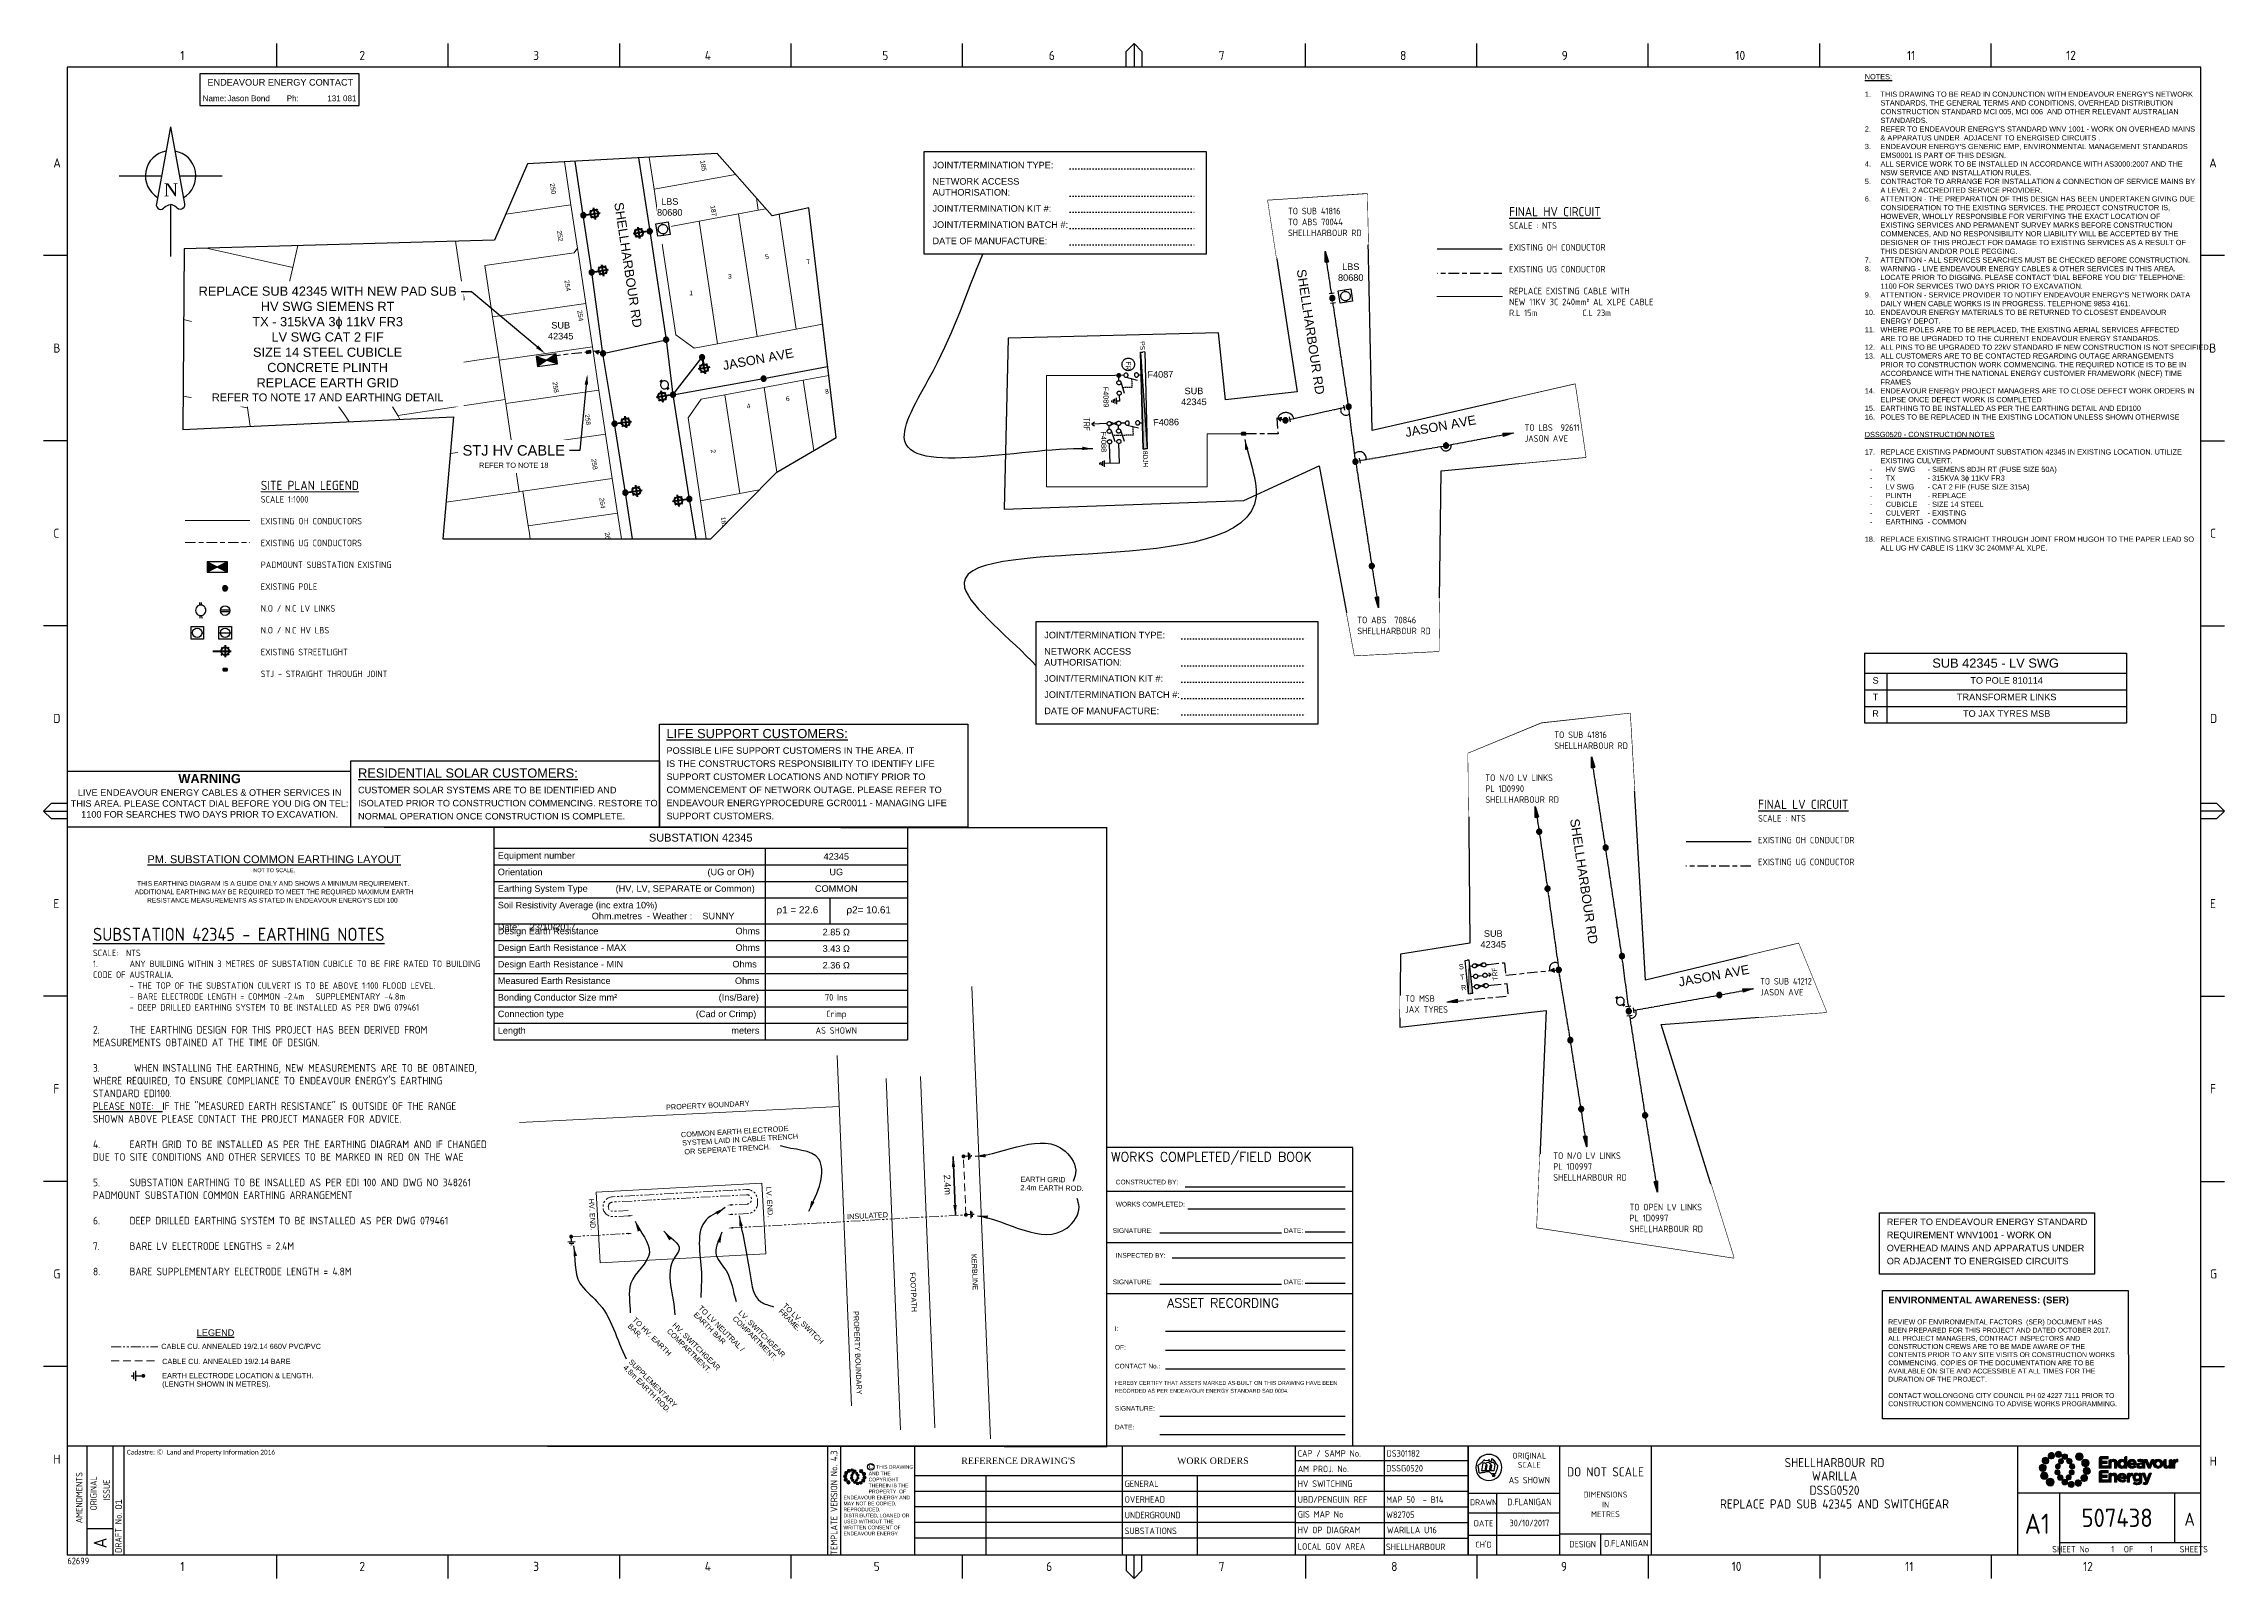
# Paper-space layout 'A1' of a CAD drawing. Header units: metres, sheet in millimetres. Extents: x -21 to 813, y -3 to 583.
# The model-space entities are those that its viewports show. They can reach past a viewport. Long polylines and large blocks are cut down to what shows.
import ezdxf
from ezdxf import colors
from ezdxf.entities.mleader import LeaderData, LeaderLine
from ezdxf.enums import TextEntityAlignment as Align
from ezdxf.math import Vec2, Vec3

# ---------------------------------------------------------------- set-up
doc = ezdxf.new("R2010")
doc.units = ezdxf.units.M
for name, pattern in [('A', [0]), ('Cable Exist OH', [1, 1, 0]), ('Cable Exist UG', [8.2, 4, -1.2, 1.8, -1.2]), ('CENTERX2', [4, 2.5, -0.5, 0.5, -0.5]), ('DASHED', [0.75, 0.5, -0.25]), ('DOTX2', [0.5, 0, -0.5]), ('HIDDEN', [0.375, 0.25, -0.125]), ('HIDDEN2', [0.1875, 0.125, -0.0625]), ('PHANTOM2', [1.25, 0.625, -0.125, 0.125, -0.125, 0.125, -0.125])]:
    doc.linetypes.add(name, pattern=pattern)
doc.layers.get('0').update_dxf_attribs({"color": 6})
for name, color, linetype, lineweight in [('Cadastre Buildings_SP_EXT', 9, 'Continuous', 5), ('Cadastre Land Parcels_SP_EXT', 9, 'Continuous', 5), ('Cadastre Other Property_SP_EXT', 9, 'HIDDEN', 5), ('Cadastre Roads_SP_EXT', 9, 'Continuous', 5)]:
    doc.layers.add(name, color=color, linetype=linetype, lineweight=lineweight)
for name, color, linetype in [('Equip_HV_EXT', 7, 'Continuous'), ('Equip_HV_NEW', 2, 'Continuous'), ('Equip_LV_EXT', 7, 'Continuous'), ('Equip_LV_NEW', 2, 'Continuous'), ('Equip_SP_EXT', 7, 'Continuous'), ('Equip_SP_HV_EXT', 7, 'Continuous'), ('Equip_SP_LV_EXT', 7, 'Continuous'), ('Equip_SP_SL_EXT', 7, 'Continuous'), ('Mains_HV_EXT', 7, 'Continuous'), ('Mains_HV_NEW_U72', 2, 'Continuous'), ('Mains_LV_EXT', 7, 'Continuous'), ('Notes', 7, 'Continuous'), ('Notes_HV_MISC', 7, 'Continuous'), ('Notes_LV_MISC', 7, 'Continuous'), ('Notes_SP_MISC', 7, 'Continuous'), ('OH_Details_SP_MISC', 7, 'Continuous'), ('Sub_LV_EXT', 7, 'Continuous'), ('Sub_LV_NEW', 2, 'Continuous'), ('Sub_SP_EXT', 7, 'Continuous'), ('Sub_SP_TR_HV_LV_EXT', 7, 'Continuous'), ('SupportsOH_SP_TR_HV_LV_SL_EXT', 7, 'Continuous'), ('SupportsUG_SP_EXT', 7, 'Continuous'), ('UG_Details_SP_MISC', 7, 'Continuous')]:
    doc.layers.add(name, color=color, linetype=linetype)
doc.layers.add('Viewports', color=6, linetype='Continuous', plot=False)
doc.styles.add('ARIAL', font='arial.ttf', dxfattribs={"height": 2})
doc.styles.add('Elec', font='romand__.ttf')
doc.styles.add('iecARIAL', font='arial.ttf', dxfattribs={"height": 2})
doc.styles.add('iecISOCP', font='isocp.shx')
doc.styles.add('iecNAME', font='times.ttf')
doc.styles.add('iecTimesNewRoman', font='times.ttf')
doc.styles.add('IESYMBOL1', font='isocp.shx')
doc.styles.add('POLE_LABEL', font='arial.ttf')
doc.styles.add('RoadName', font='arial.ttf', dxfattribs={"height": 2.5})
doc.styles.get("Standard").update_dxf_attribs({"font": 'arial.ttf'})
doc.styles.add('SWG_LABEL', font='arial.ttf')
doc.styles.add('SWITCH_LABEL', font='arial.ttf', dxfattribs={"height": 2.5})
doc.linetypes.add('Cable New UG', pattern='A,7,-0.25,["x",Standard,S=2,R=0,X=0.2,Y=-0.8],-2.1', length=9.35)
doc.dimstyles.get("Standard").update_dxf_attribs({"dimtxt": 0.18, "dimasz": 0.18, "dimexe": 0.18, "dimexo": 0.0625, "dimgap": 0.09, "dimtad": 0, "dimtih": 1, "dimtoh": 1, "dimdec": 4, "dimzin": 0, "dimdsep": 46, "dimtxsty": 'Standard', "dimcen": 0.09, "dimadec": 0, "dimazin": 0, "dimtfac": 1, "dimtdec": 4, "dimtofl": 0, "dimtmove": 0, "dimatfit": 3, "dimfxl": 1, "dimtolj": 1, "dimtzin": 0, "dimarcsym": 0})

psp = doc.layouts.new('A1')

# ---------------------------------------------------------------- texts
at = {"layer": 'Notes', "style": 'ARIAL'}
psp.add_text('%%UPM. SUBSTATION COMMON EARTHING LAYOUT', height=3, dxfattribs=at).set_placement((67.56, 269.37), align=Align.BOTTOM_CENTER)
at = {"layer": 'Notes', "color": 7, "style": 'ARIAL'}
psp.add_text('NOT TO SCALE.', height=1.5, dxfattribs=at).set_placement((67.56, 266.35), align=Align.BOTTOM_CENTER)
for s, p in [('ADDITIONAL EARTHING MAY BE REQUIRED TO MEET THE REQUIRED MAXIMUM EARTH', (67.56, 259.29)), ('THIS EARTHING DIAGRAM IS A GUIDE ONLY AND SHOWS A MINIMUM REQUIREMENT. ', (67.56, 262.5)), ("RESISTANCE MEASUREMENTS AS STATED IN ENDEAVOUR ENERGY'S EDI 100  ", (67.56, 256.08))]:
    psp.add_text(s, height=1.8, dxfattribs=at).set_placement(p, align=Align.MIDDLE_CENTER)
at = {"layer": 'Notes', "style": 'ARIAL'}
for s, rotation, p in [('PROPERTY BOUNDARY', 2.8418, (217.34, 175.96)), ('COMMON EARTH ELECTRODE', 3.37166, (223.06, 165.51)), ('SYSTEM LAID IN CABLE TRENCH', 3.37166, (223.5, 162.35)), ('OR SEPERATE TRENCH.', 3.37166, (224.37, 158.96)), ('EARTH GRID', 359.37217, (352.72, 148.49)), ('2.4m EARTH ROD.', 359.37217, (352.68, 145.27)), ('KERBLINE', 272.34119, (333.96, 120.9)), ('FOOTPATH', 272.34119, (310.56, 113.9)), ('TO LV NEUTRAL /', 315, (229.48, 100.06)), ('FRAME.', 315, (260.11, 98.81)), ('TO LV. SWITCH', 315, (261.72, 100.93)), ('BAR.', 315, (202.46, 93.15)), ('TO HV. EARTH', 315, (204.33, 95.61)), ('COMPARTMENT.', 315, (217.44, 91.24)), ('HV. SWITCHGEAR', 315, (219.6, 93.51)), ('EARTH BAR', 315, (227.63, 97.53)), ('COMPARTMENT.', 315, (242.58, 96.02)), ('LV. SWITCHGEAR', 315, (244.77, 98.16)), ('PROPERTY BOUNDARY', 272.34119, (288.88, 99.1)), ('4.8m EARTH ROD.', 315, (200.77, 77.29)), ('SUPPLEMENTARY', 315, (202.83, 79.5))]:
    psp.add_text(s, height=2, rotation=rotation, dxfattribs=at).set_placement(p)
for s, rotation, p in [('HV. END.', 273.33332, (187.53, 135.88)), ('LV. END.', 273.33332, (255.28, 140.69)), ('INSULATED', 3, (294.38, 133.99))]:
    psp.add_text(s, height=2, rotation=rotation, dxfattribs=at).set_placement(p, align=Align.BOTTOM_CENTER)
psp.add_text('%%ULEGEND', height=2.5, dxfattribs=at).set_placement((45.14, 90.85), align=Align.MIDDLE_CENTER)
at = {"layer": 'Notes', "color": 7, "style": 'ARIAL'}
for s, p in [('CABLE CU. ANNEALED 19/2.14 660V PVC/PVC', (24.4, 84.62)), ('CABLE CU. ANNEALED 19/2.14 BARE', (24.75, 78.87)), ('EARTH ELECTRODE LOCATION & LENGTH.', (24.75, 73.46)), ('(LENGTH SHOWN IN METRES).', (24.75, 70.25))]:
    psp.add_text(s, height=2, dxfattribs=at).set_placement(p)
at = {"layer": 'Notes', "attachment_point": 1}
for s, insert, char_height, width, style in [("{\\LNOTES:}\\P\\P\\pi-6,l6,t6;1.^ITHIS DRAWING TO BE READ IN CONJUNCTION WITH ENDEAVOUR ENERGY'S NETWORK STANDARDS, THE GENERAL TERMS AND CONDITIONS, OVERHEAD DISTRIBUTION CONSTRUCTION STANDARD MCI 005, MCI 006  AND OTHER RELEVANT AUSTRALIAN STANDARDS.\\P2.^IREFER TO ENDEAVOUR ENERGY'S STANDARD WNV 1001 - WORK ON OVERHEAD MAINS & APPARATUS UNDER  ADJACENT TO ENERGISED CIRCUITS .\\P3.^IENDEAVOUR ENERGY'S GENERIC EMP, ENVIRONMENTAL MANAGEMENT STANDARDS EMS0001 IS PART OF THIS DESIGN.\\P4.^IALL SERVICE WORK TO BE INSTALLED IN ACCORDANCE WITH AS3000:2007 AND THE NSW SERVICE AND INSTALLATION RULES.\\P5.^ICONTRACTOR TO ARRANGE FOR INSTALLATION & CONNECTION OF SERVICE MAINS BY A LEVEL 2 ACCREDITED SERVICE PROVIDER.\\P6.^IATTENTION - THE PREPARATION OF THIS DESIGN HAS BEEN UNDERTAKEN GIVING DUE CONSIDERATION TO THE EXISTING SERVICES. THE PROJECT CONSTRUCTOR IS, HOWEVER, WHOLLY RESPONSIBLE FOR VERIFYING THE EXACT LOCATION OF EXISTING SERVICES AND PERMANENT SURVEY MARKS BEFORE CONSTRUCTION COMMENCES, AND NO RESPONSIBILITY NOR LIABILITY WILL BE ACCEPTED BY THE DESIGNER OF THIS PROJECT FOR DAMAGE TO EXISTING SERVICES AS A RESULT OF THIS DESIGN AND/OR POLE PEGGING.\\P7.^IATTENTION - ALL SERVICES SEARCHES MUST BE CHECKED BEFORE CONSTRUCTION.\\P8.^IWARNING - LIVE ENDEAVOUR ENERGY CABLES & OTHER SERVICES IN THIS AREA. LOCATE PRIOR TO DIGGING. PLEASE CONTACT 'DIAL BEFORE YOU DIG' TELEPHONE: 1100 FOR SERVICES TWO DAYS PRIOR TO EXCAVATION.\\P9.^IATTENTION - SERVICE PROVIDER TO NOTIFY ENDEAVOUR ENERGY'S NETWORK DATA DAILY WHEN CABLE WORKS IS IN PROGRESS. TELEPHONE 9853 4161.\\P10.^IENDEAVOUR ENERGY MATERIALS TO BE RETURNED TO CLOSEST ENDEAVOUR ENERGY DEPOT.\\P11.^IWHERE POLES ARE TO BE REPLACED, THE EXISTING AERIAL SERVICES AFFECTED ARE TO BE UPGRADED TO THE CURRENT ENDEAVOUR ENERGY STANDARDS.\\P12.^IALL PINS TO BE UPGRADED TO 22kV STANDARD IF NEW CONSTRUCTION IS NOT SPECIFIED.\\P13.^IALL CUSTOMERS ARE TO BE CONTACTED REGARDING OUTAGE ARRANGEMENTS PRIOR TO CONSTRUCTION WORK COMMENCING. THE REQUIRED NOTICE IS TO BE IN ACCORDANCE WITH THE NATIONAL ENERGY CUSTOMER FRAMEWORK (NECF) TIME FRAMES\\P14.^IENDEAVOUR ENERGY PROJECT MANAGERS ARE TO CLOSE DEFECT WORK ORDERS IN ELIPSE ONCE DEFECT WORK IS COMPLETED\\P15.^IEARTHING TO BE INSTALLED AS PER THE EARTHING DETAIL AND EDI100\\P16.^IPOLES TO BE REPLACED IN THE EXISTING LOCATION UNLESS SHOWN OTHERWISE\\P\\pi0,l0,tz;\\P{\\LDSSG0520 - CONSTRUCTION NOTES \\P}\\P\\pi-6,l6,t6;17.^IREPLACE EXISTING PADMOUNT SUBSTATION 42345 IN EXISTING LOCATION. UTILIZE EXISTING CULVERT.\\P\\pl8,t8,24;-^IHV SWG ^I- SIEMENS 8DJH RT (FUSE SIZE 50A)\\P\\pt8,16,24;-^ITX ^I^I- 315KVA 3ɸ 11KV FR3\\P\\pt8,24;-^ILV SWG^I- CAT 2 FIF (FUSE SIZE 315A)\\P-^IPLINTH ^I- REPLACE\\P-^ICUBICLE^I- SIZE 14 STEEL\\P-^ICULVERT ^I- EXISTING \\P-^IEARTHING ^I- COMMON\\P\\pi0,l0,tz;\\P\\pi-6,l6,t6;18.^IREPLACE EXISTING STRAIGHT THROUGH JOINT FROM HUGOH TO THE PAPER LEAD SO ALL UG HV CABLE IS 11KV 3C 240MM² AL XLPE.", (675.39, 571.75), 2, 126.0303, 'ARIAL'), ('{\\L\\C2;FINAL HV CIRCUIT\\P\\H0.7143x;\\l\\C256;SCALE : NTS\\P\\PEXISTING OH CONDUCTOR\\P\\PEXISTING UG CONDUCTOR\\P\\PREPLACE EXISTING CABLE WITH \\PNEW 11KV 3C 240mm² AL XLPE CABLE\\PR.L 15m^I^IC.L 23m}', (539.49, 520.95), 3.5, 104.0573, 'iecISOCP'), ('{\\L\\C2;FINAL LV CIRCUIT\\P\\H0.7143x;\\l\\C256;SCALE : NTS\\P\\PEXISTING OH CONDUCTOR\\P\\PEXISTING UG CONDUCTOR\\P^I^I}', (634.61, 294.47), 3.5, 104.0573, 'iecISOCP'), ('{\\H1.4286x;\\L\\C7;SUBSTATION 42345 - EARTHING NOTES\\P\\H0.50001x;\\l\\C256;SCALE:  NTS\\H1.4x;\\L\\C2; \\H1.429x;\\C256;\\P\\H0.49987x;\\l1.^IANY BUILDING WITHIN 3 METRES OF SUBSTATION CUBICLE TO BE FIRE RATED TO BUILDING CODE OF AUSTRALIA.  \\P^I- THE TOP OF THE SUBSTATION CULVERT IS TO BE ABOVE 1:100 FLOOD LEVEL.\\P^I- BARE ELECTRODE LENGTH = COMMON -2.4m   SUPPLEMENTARY -4.8m\\P^I- DEEP DRILLED EARTHING SYSTEM TO BE INSTALLED AS PER DWG 079461\\P\\P\\H1.1665x;2.^ITHE EARTHING DESIGN FOR THIS PROJECT HAS BEEN DERIVED FROM MEASUREMENTS OBTAINED AT THE TIME OF DESIGN. \\P\\P3.^I WHEN INSTALLING THE EARTHING, NEW MEASUREMENTS ARE TO BE OBTAINED, WHERE REQUIRED, TO ENSURE COMPLIANCE TO ENDEAVOUR ENERGY\'S EARTHING STANDARD EDI100.\\P\\LPLEASE NOTE:\\l  IF THE "MEASURED EARTH RESISTANCE" IS OUTSIDE OF THE RANGE SHOWN ABOVE PLEASE CONTACT THE PROJECT MANAGER FOR ADVICE.\\P\\P4.^IEARTH GRID TO BE INSTALLED AS PER THE EARTHING DIAGRAM AND IF CHANGED DUE TO SITE CONDITIONS AND OTHER SERVICES TO BE MARKED IN RED ON THE WAE\\P\\P5.^ISUBSTATION EARTHING TO BE INSALLED AS PER EDI 100 AND DWG NO 348261 PADMOUNT SUBSTATION COMMON EARTHING ARRANGEMENT\\P\\P6.^IDEEP DRILLED EARTHING SYSTEM TO BE INSTALLED AS PER DWG 079461\\P\\P7.^IBARE LV ELECTRODE LENGTHS = 2.4M\\P\\P8.^IBARE SUPPLEMENTARY ELECTRODE LENGTH = 4.8M}', (-1.69, 245.56), 3.5, 147.0649, 'iecISOCP'), ('{\\fArial|b1|i0|c0|p34;\\H1.4x;ENVIRONMENTAL AWARENESS: (SER)\\P\\P}REVIEW OF ENVIRONMENTAL FACTORS  (SER) DOCUMENT HAS BEEN PREPARED FOR THIS PROJECT AND DATED OCTOBER 2017. ALL PROJECT MANAGERS, CONTRACT INSPECTORS AND CONSTRUCTION CREWS ARE TO BE MADE AWARE OF THE CONTENTS PRIOR TO ANY SITE VISITS OR CONSTRUCTION WORKS COMMENCING. COPIES OF THE DOCUMENTATION ARE TO BE AVAILABLE ON SITE AND ACCESSIBLE AT ALL TIMES FOR THE DURATION OF THE PROJECT. \\P\\PCONTACT WOLLONGONG CITY COUNCIL PH 02 4227 7111 PRIOR TO CONSTRUCTION COMMENCING TO ADVISE WORKS PROGRAMMING.', (684.34, 104.65), 1.875, 88.7727, 'RoadName')]:
    psp.add_mtext(s, dxfattribs=dict(at, insert=insert, char_height=char_height, width=width, style=style))
at = {"layer": 'Notes', "color": 7, "linetype": 'Continuous', "lineweight": 0, "ltscale": 2, "insert": (62.45, 416.35), "char_height": 2.5, "width": 85.692, "attachment_point": 1, "style": 'iecISOCP'}
psp.add_mtext('{\\H1.4x;\\LSITE PLAN LEGEND\\l\\P}SCALE 1:1000\\P\\PEXISTING OH CONDUCTORS\\P\\PEXISTING UG CONDUCTORS\\P\\PPADMOUNT SUBSTATION EXISTING\\P\\PEXISTING POLE\\P\\PN.O / N.C LV LINKS\\P\\PN.O / N.C HV LBS\\P\\PEXISTING STREETLIGHT\\P\\PSTJ - STRAIGHT THROUGH JOINT', dxfattribs=at)
at = {"layer": 'Notes', "color": 0, "lineweight": -3, "char_height": 3.5, "attachment_point": 4, "line_spacing_factor": 1.2}
for s, insert in [('{\\LLIFE SUPPORT CUSTOMERS:}\\P{\\H0.71429x;POSSIBLE LIFE SUPPORT CUSTOMERS IN THE AREA. IT \\PIS THE CONSTRUCTORS RESPONSIBILITY TO IDENTIFY LIFE \\PSUPPORT CUSTOMER LOCATIONS AND NOTIFY PRIOR TO \\PCOMMENCEMENT OF NETWORK OUTAGE. PLEASE REFER TO \\PENDEAVOUR ENERGYPROCEDURE GCR0011 - MANAGING LIFE \\PSUPPORT CUSTOMERS.}', (217.48, 304.26)), ('{\\LRESIDENTIAL SOLAR CUSTOMERS:}\\P{\\H0.71429x;CUSTOMER SOLAR SYSTEMS ARE TO BE IDENTIFIED AND \\PISOLATED PRIOR TO CONSTRUCTION COMMENCING. RESTORE TO\\PNORMAL OPERATION ONCE CONSTRUCTION IS COMPLETE.  }', (99.61, 296.67)), ('{\\H0.71429x;REFER TO ENDEAVOUR ENERGY STANDARD \\PREQUIREMENT WNV1001 - WORK ON \\POVERHEAD MAINS AND APPARATUS UNDER \\POR ADJACENT TO ENERGISED CIRCUITS}', (683.79, 125.69))]:
    psp.add_mtext(s, dxfattribs=dict(at, insert=insert))
at = {"layer": 'Notes', "transparency": 16777216, "insert": (324.87, 147.37), "char_height": 2.5, "attachment_point": 5, "rotation": 272.95321, "style": 'ARIAL'}
psp.add_mtext('2.4m', dxfattribs=at)

msp = doc.modelspace()

# ---------------------------------------------------------------- texts
at = {"layer": 'Cadastre Land Parcels_SP_EXT'}
for s, rotation, p in [('246', 278.64261, (303611.94, 6173794.56)), ('8', 79.75977, (303477.65, 6173789.06)), ('185', 278.6727, (303671.92, 6173786.84)), ('250', 278.55551, (303614.45, 6173778.02)), ('8', 79.64078, (303472.82, 6173765.81)), ('240', 274.78918, (303545.3, 6173773.03)), ('187', 278.61706, (303675.79, 6173769.6)), ('252', 278.59509, (303617.15, 6173759.95)), ('5', 10.5545, (303696.9, 6173749.13)), ('254', 278.45447, (303620.04, 6173741.02)), ('7', 10.50064, (303712.67, 6173747.21)), ('254', 278.59384, (303624.95, 6173729.49)), ('258', 278.59531, (303615.47, 6173702.15)), ('8', 10.27557, (303719.78, 6173697.61)), ('4', 10.2656, (303689.85, 6173692.05)), ('6', 10.35055, (303704.8, 6173694.82)), ('26', 293.9, (303567.5, 6173682.64)), ('258', 278.50891, (303627.79, 6173689.81)), ('2', 278.67804, (303675.9, 6173676.31)), ('19', 289.72781, (303540.16, 6173667.8)), ('24', 283.6, (303572.18, 6173666.35)), ('258', 278.78244, (303630.32, 6173672.76)), ('264', 278.72192, (303633.34, 6173657.9)), ('189', 278.6275, (303679.78, 6173650.58)), ('15', 278.91876, (303544.96, 6173647.25)), ('266', 278.73852, (303635.4, 6173644.69))]:
    msp.add_text(s, height=1.8, rotation=rotation, dxfattribs=at).set_placement(p)
for s, p in [('3', (303682.55, 6173741.67)), ('1', (303667.75, 6173735.37))]:
    msp.add_text(s, height=1.8, dxfattribs=at).set_placement(p)
at = {"layer": 'Equip_LV_NEW', "char_height": 2, "width": 1.1319, "attachment_point": 1, "rotation": 6, "style": 'iecARIAL'}
for s, insert in [('S', (303596.48, 6173715.26)), ('T', (303596.89, 6173711.27)), ('R', (303597.32, 6173707.26))]:
    msp.add_mtext(s, dxfattribs=dict(at, insert=insert))
at = {"layer": 'Mains_LV_EXT'}
for s, rotation, p in [('E30', 7.65933, (303604.9, 6173791.68)), ('E30', 7.65933, (303635.05, 6173795.13)), ('E44', 9.17933, (303709.9, 6173704.78))]:
    msp.add_text(s, height=1.8, rotation=rotation, dxfattribs=at).set_placement(p)
at = {"layer": 'Notes'}
for s, rotation, p in [('SHELLHARBOUR RD', 278.58224, (303639.05, 6173770.6)), ('JASON AVE', 10.40073, (303680.86, 6173706.76))]:
    msp.add_text(s, height=3.5, rotation=rotation, dxfattribs=at).set_placement(p)

# ---------------------------------------------------------------- blocks, each defined once
blk = doc.blocks.new('NorthPnt 11(NP11)')
for p, q in [((-19.7, 0.02), (-3.49, 0)), ((3.32, 0), (19.7, -0.02)), ((-0.08, -10.94), (-0.08, -30.8))]:
    blk.add_line(p, q)
for points in [[(-0.08, 18.81), (-5.43, -10.68, 0.877048), (-2.29, -11.9, -0.1543), (-0.08, -10.94, 0.090511)], [(-0.08, 18.81), (5.26, -10.68, -0.877048), (2.13, -11.9, 0.1543), (-0.08, -10.94, -0.090511)]]:
    blk.add_lwpolyline(points, format="xyb")
for start, end in [(100.5988, 238.86433), (300.09942, 80.43745)]:
    blk.add_arc((0, 0), 9.64, start, end)
at = {"color": 7, "style": 'iecNAME'}
blk.add_text('N', height=5.02, dxfattribs=at).set_placement((-2.62, -7.82))
blk = doc.blocks.new('EE_LOGO_SMALL')
at = {"layer": 'Notes'}
h = blk.add_hatch(color=256, dxfattribs=at)
edge = h.paths.add_edge_path()
edge.add_spline(control_points=[(-8.4, 2), (-9.2, 2), (-9.8, 1.4), (-9.8, 0.7), (-9.9, -0.1), (-9.3, -0.7), (-8.6, -0.8), (-7.8, -0.8), (-7.2, -0.2), (-7.1, 0.5), (-7.1, 1.3), (-7.7, 1.9), (-8.4, 2)], knot_values=[0, 0, 0, 0, 1, 1, 1, 2, 2, 2, 3, 3, 3, 4, 4, 4, 4], degree=3, periodic=0)
h = blk.add_hatch(color=256, dxfattribs=at)
edge = h.paths.add_edge_path()
edge.add_spline(control_points=[(-6.8, 4.5), (-7.4, 4.8), (-8.2, 4.6), (-8.6, 4), (-8.9, 3.4), (-8.7, 2.6), (-8.1, 2.2), (-7.5, 1.9), (-6.7, 2.1), (-6.3, 2.7), (-6, 3.3), (-6.2, 4.1), (-6.8, 4.5)], knot_values=[0, 0, 0, 0, 1, 1, 1, 2, 2, 2, 3, 3, 3, 4, 4, 4, 4], degree=3, periodic=0)
h = blk.add_hatch(color=256, dxfattribs=at)
edge = h.paths.add_edge_path()
edge.add_spline(control_points=[(-4.2, 5.9), (-4.6, 6.5), (-5.3, 6.6), (-5.9, 6.3), (-6.4, 5.9), (-6.6, 5.1), (-6.2, 4.6), (-5.9, 4), (-5.1, 3.8), (-4.6, 4.2), (-4, 4.6), (-3.8, 5.3), (-4.2, 5.9)], knot_values=[0, 0, 0, 0, 1, 1, 1, 2, 2, 2, 3, 3, 3, 4, 4, 4, 4], degree=3, periodic=0)
h = blk.add_hatch(color=256, dxfattribs=at)
edge = h.paths.add_edge_path()
edge.add_spline(control_points=[(-1.3, 5.9), (-1.4, 6.5), (-2, 7), (-2.6, 6.9), (-3.3, 6.9), (-3.7, 6.3), (-3.7, 5.6), (-3.6, 5), (-3, 4.5), (-2.4, 4.6), (-1.7, 4.7), (-1.3, 5.2), (-1.3, 5.9)], knot_values=[0, 0, 0, 0, 1, 1, 1, 2, 2, 2, 3, 3, 3, 4, 4, 4, 4], degree=3, periodic=0)
h = blk.add_hatch(color=256, dxfattribs=at)
edge = h.paths.add_edge_path()
edge.add_spline(control_points=[(-2.5, 2.1), (-3, 2.2), (-3.5, 1.9), (-3.6, 1.3), (-3.7, 0.8), (-3.4, 0.3), (-2.9, 0.2), (-2.4, 0.1), (-1.9, 0.4), (-1.8, 0.9), (-1.7, 1.5), (-2, 2), (-2.5, 2.1)], knot_values=[0, 0, 0, 0, 1, 1, 1, 2, 2, 2, 3, 3, 3, 4, 4, 4, 4], degree=3, periodic=0)
h = blk.add_hatch(color=256, dxfattribs=at)
edge = h.paths.add_edge_path()
edge.add_spline(control_points=[(1, 4.9), (1, 4.3), (0.5, 3.8), (-0.1, 3.8), (-0.7, 3.8), (-1.2, 4.3), (-1.2, 4.9), (-1.2, 5.5), (-0.7, 6), (-0.1, 6), (0.5, 6), (1, 5.5), (1, 4.9)], knot_values=[0, 0, 0, 0, 1, 1, 1, 2, 2, 2, 3, 3, 3, 4, 4, 4, 4], degree=3, periodic=0)
edge = h.paths.add_edge_path()
edge.add_spline(control_points=[(-1.4, 4), (-1.9, 4.1), (-2.4, 3.8), (-2.5, 3.3), (-2.6, 2.7), (-2.3, 2.2), (-1.8, 2.1), (-1.3, 2), (-0.7, 2.3), (-0.6, 2.9), (-0.5, 3.4), (-0.9, 3.9), (-1.4, 4)], knot_values=[0, 0, 0, 0, 1, 1, 1, 2, 2, 2, 3, 3, 3, 4, 4, 4, 4], degree=3, periodic=0)
h = blk.add_hatch(color=256, dxfattribs=at)
edge = h.paths.add_edge_path()
edge.add_spline(control_points=[(2.3, 2.4), (2.8, 2.8), (2.8, 3.4), (2.4, 3.9), (2, 4.3), (1.4, 4.3), (0.9, 3.9), (0.5, 3.6), (0.5, 2.9), (0.9, 2.5), (1.2, 2), (1.9, 2), (2.3, 2.4)], knot_values=[0, 0, 0, 0, 1, 1, 1, 2, 2, 2, 3, 3, 3, 4, 4, 4, 4], degree=3, periodic=0)
edge = h.paths.add_edge_path()
edge.add_spline(control_points=[(1, 4.9), (1, 4.3), (0.5, 3.8), (-0.1, 3.8), (-0.7, 3.8), (-1.2, 4.3), (-1.2, 4.9), (-1.2, 5.5), (-0.7, 6), (-0.1, 6), (0.5, 6), (1, 5.5), (1, 4.9)], knot_values=[0, 0, 0, 0, 1, 1, 1, 2, 2, 2, 3, 3, 3, 4, 4, 4, 4], degree=3, periodic=0)
h = blk.add_hatch(color=256, dxfattribs=at)
edge = h.paths.add_edge_path()
edge.add_spline(control_points=[(1, 4.9), (1, 4.3), (0.5, 3.8), (-0.1, 3.8), (-0.7, 3.8), (-1.2, 4.3), (-1.2, 4.9), (-1.2, 5.5), (-0.7, 6), (-0.1, 6), (0.5, 6), (1, 5.5), (1, 4.9)], knot_values=[0, 0, 0, 0, 1, 1, 1, 2, 2, 2, 3, 3, 3, 4, 4, 4, 4], degree=3, periodic=0)
edge = h.paths.add_edge_path(flags=16)
edge.add_spline(control_points=[(1, 4.9), (1, 4.3), (0.5, 3.8), (-0.1, 3.8), (-0.7, 3.8), (-1.2, 4.3), (-1.2, 4.9), (-1.2, 5.5), (-0.7, 6), (-0.1, 6), (0.5, 6), (1, 5.5), (1, 4.9)], knot_values=[0, 0, 0, 0, 1, 1, 1, 2, 2, 2, 3, 3, 3, 4, 4, 4, 4], degree=3, periodic=0)
h = blk.add_hatch(color=256, dxfattribs=at)
edge = h.paths.add_edge_path()
edge.add_spline(control_points=[(3, 0.2), (3.5, 0.3), (3.8, 0.9), (3.7, 1.4), (3.6, 1.9), (3, 2.3), (2.5, 2.1), (1.9, 2), (1.6, 1.4), (1.8, 0.9), (1.9, 0.4), (2.5, 0.1), (3, 0.2)], knot_values=[0, 0, 0, 0, 1, 1, 1, 2, 2, 2, 3, 3, 3, 4, 4, 4, 4], degree=3, periodic=0)
h = blk.add_hatch(color=256, dxfattribs=at)
edge = h.paths.add_edge_path()
edge.add_spline(control_points=[(7, 4.9), (7, 4), (6.3, 3.4), (5.5, 3.4), (4.6, 3.4), (4, 4), (4, 4.9), (4, 5.7), (4.6, 6.4), (5.5, 6.4), (6.3, 6.4), (7, 5.7), (7, 4.9)], knot_values=[0, 0, 0, 0, 1, 1, 1, 2, 2, 2, 3, 3, 3, 4, 4, 4, 4], degree=3, periodic=0)
h = blk.add_hatch(color=256, dxfattribs=at)
edge = h.paths.add_edge_path()
edge.add_spline(control_points=[(8.4, 1.1), (9.1, 1.5), (9.4, 2.3), (9.1, 3), (8.8, 3.7), (7.9, 4.1), (7.2, 3.8), (6.5, 3.4), (6.2, 2.6), (6.5, 1.9), (6.8, 1.2), (7.7, 0.8), (8.4, 1.1)], knot_values=[0, 0, 0, 0, 1, 1, 1, 2, 2, 2, 3, 3, 3, 4, 4, 4, 4], degree=3, periodic=0)
h = blk.add_hatch(color=256, dxfattribs=at)
edge = h.paths.add_edge_path()
edge.add_spline(control_points=[(8.3, -1.9), (9, -1.9), (9.7, -1.4), (9.7, -0.6), (9.7, 0.1), (9.2, 0.8), (8.4, 0.8), (7.7, 0.8), (7, 0.3), (7, -0.5), (6.9, -1.2), (7.5, -1.9), (8.3, -1.9)], knot_values=[0, 0, 0, 0, 1, 1, 1, 2, 2, 2, 3, 3, 3, 4, 4, 4, 4], degree=3, periodic=0)
h = blk.add_hatch(color=256, dxfattribs=at)
edge = h.paths.add_edge_path()
edge.add_spline(control_points=[(-8.5, -1.1), (-9.2, -1.4), (-9.6, -2.3), (-9.3, -3), (-8.9, -3.7), (-8.1, -4), (-7.4, -3.7), (-6.7, -3.4), (-6.3, -2.5), (-6.6, -1.8), (-7, -1.1), (-7.8, -0.8), (-8.5, -1.1)], knot_values=[0, 0, 0, 0, 1, 1, 1, 2, 2, 2, 3, 3, 3, 4, 4, 4, 4], degree=3, periodic=0)
h = blk.add_hatch(color=256, dxfattribs=at)
edge = h.paths.add_edge_path()
edge.add_spline(control_points=[(-7.1, -4.8), (-7.1, -4), (-6.5, -3.3), (-5.6, -3.3), (-4.8, -3.3), (-4.1, -4), (-4.1, -4.8), (-4.1, -5.7), (-4.8, -6.3), (-5.6, -6.3), (-6.5, -6.3), (-7.1, -5.7), (-7.1, -4.8)], knot_values=[0, 0, 0, 0, 1, 1, 1, 2, 2, 2, 3, 3, 3, 4, 4, 4, 4], degree=3, periodic=0)
h = blk.add_hatch(color=256, dxfattribs=at)
edge = h.paths.add_edge_path()
edge.add_spline(control_points=[(-3.1, -0.2), (-3.7, -0.3), (-4, -0.8), (-3.8, -1.4), (-3.7, -1.9), (-3.2, -2.2), (-2.6, -2.1), (-2.1, -1.9), (-1.8, -1.4), (-1.9, -0.9), (-2.1, -0.3), (-2.6, 0), (-3.1, -0.2)], knot_values=[0, 0, 0, 0, 1, 1, 1, 2, 2, 2, 3, 3, 3, 4, 4, 4, 4], degree=3, periodic=0)
h = blk.add_hatch(color=256, dxfattribs=at)
edge = h.paths.add_edge_path()
edge.add_spline(control_points=[(-2.5, -2.3), (-2.9, -2.7), (-3, -3.4), (-2.6, -3.8), (-2.2, -4.2), (-1.5, -4.3), (-1.1, -3.9), (-0.7, -3.5), (-0.6, -2.8), (-1, -2.4), (-1.4, -2), (-2, -1.9), (-2.5, -2.3)], knot_values=[0, 0, 0, 0, 1, 1, 1, 2, 2, 2, 3, 3, 3, 4, 4, 4, 4], degree=3, periodic=0)
h = blk.add_hatch(color=256, dxfattribs=at)
edge = h.paths.add_edge_path()
edge.add_spline(control_points=[(-1.2, -4.8), (-1.2, -4.2), (-0.7, -3.7), (-0.1, -3.7), (0.5, -3.7), (1, -4.2), (1, -4.8), (1, -5.4), (0.5, -5.9), (-0.1, -5.9), (-0.7, -5.9), (-1.2, -5.4), (-1.2, -4.8)], knot_values=[0, 0, 0, 0, 1, 1, 1, 2, 2, 2, 3, 3, 3, 4, 4, 4, 4], degree=3, periodic=0)
h = blk.add_hatch(color=256, dxfattribs=at)
edge = h.paths.add_edge_path()
edge.add_spline(control_points=[(1.2, -3.9), (1.7, -4.1), (2.2, -3.7), (2.3, -3.2), (2.5, -2.7), (2.1, -2.2), (1.6, -2.1), (1.1, -2), (0.6, -2.3), (0.5, -2.8), (0.4, -3.3), (0.7, -3.8), (1.2, -3.9)], knot_values=[0, 0, 0, 0, 1, 1, 1, 2, 2, 2, 3, 3, 3, 4, 4, 4, 4], degree=3, periodic=0)
h = blk.add_hatch(color=256, dxfattribs=at)
edge = h.paths.add_edge_path()
edge.add_spline(control_points=[(1.2, -5.8), (1.3, -6.5), (1.8, -6.9), (2.5, -6.9), (3.1, -6.8), (3.6, -6.2), (3.5, -5.6), (3.4, -5), (2.9, -4.5), (2.2, -4.6), (1.6, -4.6), (1.1, -5.2), (1.2, -5.8)], knot_values=[0, 0, 0, 0, 1, 1, 1, 2, 2, 2, 3, 3, 3, 4, 4, 4, 4], degree=3, periodic=0)
h = blk.add_hatch(color=256, dxfattribs=at)
edge = h.paths.add_edge_path()
edge.add_spline(control_points=[(2.4, -2), (2.9, -2.1), (3.4, -1.8), (3.5, -1.3), (3.6, -0.8), (3.3, -0.3), (2.8, -0.2), (2.2, -0.1), (1.7, -0.4), (1.6, -0.9), (1.5, -1.4), (1.8, -1.9), (2.4, -2)], knot_values=[0, 0, 0, 0, 1, 1, 1, 2, 2, 2, 3, 3, 3, 4, 4, 4, 4], degree=3, periodic=0)
h = blk.add_hatch(color=256, dxfattribs=at)
edge = h.paths.add_edge_path()
edge.add_spline(control_points=[(4, -5.8), (4.4, -6.4), (5.2, -6.6), (5.7, -6.2), (6.3, -5.8), (6.5, -5.1), (6.1, -4.5), (5.7, -4), (5, -3.8), (4.4, -4.2), (3.8, -4.5), (3.7, -5.3), (4, -5.8)], knot_values=[0, 0, 0, 0, 1, 1, 1, 2, 2, 2, 3, 3, 3, 4, 4, 4, 4], degree=3, periodic=0)
h = blk.add_hatch(color=256, dxfattribs=at)
edge = h.paths.add_edge_path()
edge.add_spline(control_points=[(6.7, -4.4), (7.3, -4.8), (8.1, -4.6), (8.4, -4), (8.8, -3.3), (8.6, -2.6), (8, -2.2), (7.3, -1.8), (6.6, -2.1), (6.2, -2.7), (5.8, -3.3), (6, -4.1), (6.7, -4.4)], knot_values=[0, 0, 0, 0, 1, 1, 1, 2, 2, 2, 3, 3, 3, 4, 4, 4, 4], degree=3, periodic=0)
at = {"layer": 'Notes', "lineweight": 0}
for points in [[(1.8, 2.1), (1.8, 2.1)], [(-2, -2.1), (-2, -2.1)]]:
    blk.add_lwpolyline(points, dxfattribs=at)
for points in [[(-8.4, 2), (-9.2, 2), (-9.8, 1.4), (-9.8, 0.7), (-9.9, -0.1), (-9.3, -0.7), (-8.6, -0.8), (-7.8, -0.8), (-7.2, -0.2), (-7.1, 0.5), (-7.1, 1.3), (-7.7, 1.9), (-8.4, 2)], [(-6.8, 4.5), (-7.4, 4.8), (-8.2, 4.6), (-8.6, 4), (-8.9, 3.4), (-8.7, 2.6), (-8.1, 2.2), (-7.5, 1.9), (-6.7, 2.1), (-6.3, 2.7), (-6, 3.3), (-6.2, 4.1), (-6.8, 4.5)], [(-4.2, 5.9), (-4.6, 6.5), (-5.3, 6.6), (-5.9, 6.3), (-6.4, 5.9), (-6.6, 5.1), (-6.2, 4.6), (-5.9, 4), (-5.1, 3.8), (-4.6, 4.2), (-4, 4.6), (-3.8, 5.3), (-4.2, 5.9)], [(-1.3, 5.9), (-1.4, 6.5), (-2, 7), (-2.6, 6.9), (-3.3, 6.9), (-3.7, 6.3), (-3.7, 5.6), (-3.6, 5), (-3, 4.5), (-2.4, 4.6), (-1.7, 4.7), (-1.3, 5.2), (-1.3, 5.9)], [(-2.5, 2.1), (-3, 2.2), (-3.5, 1.9), (-3.6, 1.3), (-3.7, 0.8), (-3.4, 0.3), (-2.9, 0.2), (-2.4, 0.1), (-1.9, 0.4), (-1.8, 0.9), (-1.7, 1.5), (-2, 2), (-2.5, 2.1)], [(-1.4, 4), (-1.9, 4.1), (-2.4, 3.8), (-2.5, 3.3), (-2.6, 2.7), (-2.3, 2.2), (-1.8, 2.1), (-1.3, 2), (-0.7, 2.3), (-0.6, 2.9), (-0.5, 3.4), (-0.9, 3.9), (-1.4, 4)], [(1, 4.9), (1, 4.3), (0.5, 3.8), (-0.1, 3.8), (-0.7, 3.8), (-1.2, 4.3), (-1.2, 4.9), (-1.2, 5.5), (-0.7, 6), (-0.1, 6), (0.5, 6), (1, 5.5), (1, 4.9)], [(1, 4.9), (1, 4.3), (0.5, 3.8), (-0.1, 3.8), (-0.7, 3.8), (-1.2, 4.3), (-1.2, 4.9), (-1.2, 5.5), (-0.7, 6), (-0.1, 6), (0.5, 6), (1, 5.5), (1, 4.9)], [(2.3, 2.4), (2.8, 2.8), (2.8, 3.4), (2.4, 3.9), (2, 4.3), (1.4, 4.3), (0.9, 3.9), (0.5, 3.6), (0.5, 2.9), (0.9, 2.5), (1.2, 2), (1.9, 2), (2.3, 2.4)], [(3, 0.2), (3.5, 0.3), (3.8, 0.9), (3.7, 1.4), (3.6, 1.9), (3, 2.3), (2.5, 2.1), (1.9, 2), (1.6, 1.4), (1.8, 0.9), (1.9, 0.4), (2.5, 0.1), (3, 0.2)], [(7, 4.9), (7, 4), (6.3, 3.4), (5.5, 3.4), (4.6, 3.4), (4, 4), (4, 4.9), (4, 5.7), (4.6, 6.4), (5.5, 6.4), (6.3, 6.4), (7, 5.7), (7, 4.9)], [(8.4, 1.1), (9.1, 1.5), (9.4, 2.3), (9.1, 3), (8.8, 3.7), (7.9, 4.1), (7.2, 3.8), (6.5, 3.4), (6.2, 2.6), (6.5, 1.9), (6.8, 1.2), (7.7, 0.8), (8.4, 1.1)], [(8.3, -1.9), (9, -1.9), (9.7, -1.4), (9.7, -0.6), (9.7, 0.1), (9.2, 0.8), (8.4, 0.8), (7.7, 0.8), (7, 0.3), (7, -0.5), (6.9, -1.2), (7.5, -1.9), (8.3, -1.9)], [(-8.5, -1.1), (-9.2, -1.4), (-9.6, -2.3), (-9.3, -3), (-8.9, -3.7), (-8.1, -4), (-7.4, -3.7), (-6.7, -3.4), (-6.3, -2.5), (-6.6, -1.8), (-7, -1.1), (-7.8, -0.8), (-8.5, -1.1)], [(-7.1, -4.8), (-7.1, -4), (-6.5, -3.3), (-5.6, -3.3), (-4.8, -3.3), (-4.1, -4), (-4.1, -4.8), (-4.1, -5.7), (-4.8, -6.3), (-5.6, -6.3), (-6.5, -6.3), (-7.1, -5.7), (-7.1, -4.8)], [(-3.1, -0.2), (-3.7, -0.3), (-4, -0.8), (-3.8, -1.4), (-3.7, -1.9), (-3.2, -2.2), (-2.6, -2.1), (-2.1, -1.9), (-1.8, -1.4), (-1.9, -0.9), (-2.1, -0.3), (-2.6, 0), (-3.1, -0.2)], [(-2.5, -2.3), (-2.9, -2.7), (-3, -3.4), (-2.6, -3.8), (-2.2, -4.2), (-1.5, -4.3), (-1.1, -3.9), (-0.7, -3.5), (-0.6, -2.8), (-1, -2.4), (-1.4, -2), (-2, -1.9), (-2.5, -2.3)], [(-1.2, -4.8), (-1.2, -4.2), (-0.7, -3.7), (-0.1, -3.7), (0.5, -3.7), (1, -4.2), (1, -4.8), (1, -5.4), (0.5, -5.9), (-0.1, -5.9), (-0.7, -5.9), (-1.2, -5.4), (-1.2, -4.8)], [(1.2, -3.9), (1.7, -4.1), (2.2, -3.7), (2.3, -3.2), (2.5, -2.7), (2.1, -2.2), (1.6, -2.1), (1.1, -2), (0.6, -2.3), (0.5, -2.8), (0.4, -3.3), (0.7, -3.8), (1.2, -3.9)], [(1.2, -5.8), (1.3, -6.5), (1.8, -6.9), (2.5, -6.9), (3.1, -6.8), (3.6, -6.2), (3.5, -5.6), (3.4, -5), (2.9, -4.5), (2.2, -4.6), (1.6, -4.6), (1.1, -5.2), (1.2, -5.8)], [(2.4, -2), (2.9, -2.1), (3.4, -1.8), (3.5, -1.3), (3.6, -0.8), (3.3, -0.3), (2.8, -0.2), (2.2, -0.1), (1.7, -0.4), (1.6, -0.9), (1.5, -1.4), (1.8, -1.9), (2.4, -2)], [(4, -5.8), (4.4, -6.4), (5.2, -6.6), (5.7, -6.2), (6.3, -5.8), (6.5, -5.1), (6.1, -4.5), (5.7, -4), (5, -3.8), (4.4, -4.2), (3.8, -4.5), (3.7, -5.3), (4, -5.8)], [(6.7, -4.4), (7.3, -4.8), (8.1, -4.6), (8.4, -4), (8.8, -3.3), (8.6, -2.6), (8, -2.2), (7.3, -1.8), (6.6, -2.1), (6.2, -2.7), (5.8, -3.3), (6, -4.1), (6.7, -4.4)]]:
    blk.add_open_spline(points, degree=3, knots=[0, 0, 0, 0, 1, 1, 1, 2, 2, 2, 3, 3, 3, 4, 4, 4, 4], dxfattribs=at)
blk = doc.blocks.new('EE_COPYRIGHT_A1')
at = {"layer": 'Notes'}
blk.add_circle((9.53, -0.82), 1.15, dxfattribs=at)
at = {"xscale": 0.4, "yscale": 0.4, "zscale": 0.4}
blk.add_blockref('EE_LOGO_SMALL', (3.96, -4.29), dxfattribs=at)
at = {"layer": 'Notes', "insert": (0, 0), "char_height": 1.25, "width": 24.1208, "attachment_point": 1, "style": 'ARIAL'}
blk.add_mtext('\\pt8.75;               ^I{\\H1.2x;C } THIS DRAWING\\P\\pi-8.75,l8.75,t8.75,20;       ^IAND THE ^I\\P\\pi0,t8.75;COPYRIGHT\\P\\pi-8.75,t1.25,8.75;^I^ITHEREIN IS THE PROPERTY  OF \\P\\pi0,l0,t1.25;ENDEAVOUR ENERGY AND MAY NOT BE COPIED, REPRODUCED, DISTRIBUTED, LOANED OR USED WITHOUT THE WRITTEN CONSENT OF ENDEAVOUR ENERGY', dxfattribs=at)
blk = doc.blocks.new('EE_LOGO')
h = blk.add_hatch(color=7)
edge = h.paths.add_edge_path()
edge.add_spline(control_points=[(-25.34, 1.94), (-26.08, 1.98), (-26.72, 1.41), (-26.77, 0.66), (-26.81, -0.09), (-26.24, -0.72), (-25.49, -0.77), (-24.74, -0.81), (-24.1, -0.24), (-24.06, 0.51), (-24.02, 1.25), (-24.59, 1.89), (-25.34, 1.94)], knot_values=[0, 0, 0, 0, 1, 1, 1, 2, 2, 2, 3, 3, 3, 4, 4, 4, 4], degree=3, periodic=0)
h = blk.add_hatch(color=7)
edge = h.paths.add_edge_path()
edge.add_spline(control_points=[(-23.73, 4.46), (-24.34, 4.81), (-25.13, 4.61), (-25.49, 3.99), (-25.85, 3.38), (-25.64, 2.59), (-25.03, 2.23), (-24.41, 1.87), (-23.63, 2.08), (-23.27, 2.69), (-22.91, 3.31), (-23.12, 4.1), (-23.73, 4.46)], knot_values=[0, 0, 0, 0, 1, 1, 1, 2, 2, 2, 3, 3, 3, 4, 4, 4, 4], degree=3, periodic=0)
h = blk.add_hatch(color=7)
edge = h.paths.add_edge_path()
edge.add_spline(control_points=[(-21.12, 5.87), (-21.48, 6.44), (-22.24, 6.61), (-22.81, 6.24), (-23.37, 5.88), (-23.54, 5.12), (-23.17, 4.55), (-22.81, 3.98), (-22.05, 3.82), (-21.48, 4.19), (-20.92, 4.55), (-20.75, 5.31), (-21.12, 5.87)], knot_values=[0, 0, 0, 0, 1, 1, 1, 2, 2, 2, 3, 3, 3, 4, 4, 4, 4], degree=3, periodic=0)
h = blk.add_hatch(color=7)
edge = h.paths.add_edge_path()
edge.add_spline(control_points=[(-19.43, 2.06), (-19.94, 2.17), (-20.44, 1.84), (-20.55, 1.33), (-20.66, 0.82), (-20.34, 0.32), (-19.83, 0.21), (-19.32, 0.1), (-18.81, 0.42), (-18.71, 0.93), (-18.59, 1.44), (-18.92, 1.95), (-19.43, 2.06)], knot_values=[0, 0, 0, 0, 1, 1, 1, 2, 2, 2, 3, 3, 3, 4, 4, 4, 4], degree=3, periodic=0)
h = blk.add_hatch(color=7)
edge = h.paths.add_edge_path()
edge.add_spline(control_points=[(-18.27, 5.87), (-18.34, 6.5), (-18.91, 6.97), (-19.54, 6.9), (-20.18, 6.84), (-20.65, 6.27), (-20.58, 5.63), (-20.52, 4.99), (-19.95, 4.53), (-19.31, 4.59), (-18.67, 4.66), (-18.21, 5.23), (-18.27, 5.87)], knot_values=[0, 0, 0, 0, 1, 1, 1, 2, 2, 2, 3, 3, 3, 4, 4, 4, 4], degree=3, periodic=0)
h = blk.add_hatch(color=7)
edge = h.paths.add_edge_path()
edge.add_spline(control_points=[(-15.91, 4.86), (-15.91, 4.26), (-16.4, 3.77), (-17, 3.77), (-17.6, 3.77), (-18.08, 4.26), (-18.08, 4.86), (-18.08, 5.46), (-17.6, 5.95), (-17, 5.95), (-16.4, 5.95), (-15.91, 5.46), (-15.91, 4.86)], knot_values=[0, 0, 0, 0, 1, 1, 1, 2, 2, 2, 3, 3, 3, 4, 4, 4, 4], degree=3, periodic=0)
edge = h.paths.add_edge_path()
edge.add_spline(control_points=[(-18.29, 3.97), (-18.8, 4.08), (-19.3, 3.76), (-19.41, 3.25), (-19.52, 2.74), (-19.2, 2.23), (-18.69, 2.12), (-18.18, 2.01), (-17.67, 2.33), (-17.56, 2.84), (-17.45, 3.35), (-17.78, 3.86), (-18.29, 3.97)], knot_values=[0, 0, 0, 0, 1, 1, 1, 2, 2, 2, 3, 3, 3, 4, 4, 4, 4], degree=3, periodic=0)
h = blk.add_hatch(color=7)
edge = h.paths.add_edge_path()
edge.add_spline(control_points=[(-14.59, 2.36), (-14.16, 2.75), (-14.12, 3.41), (-14.51, 3.84), (-14.89, 4.27), (-15.55, 4.31), (-15.99, 3.93), (-16.42, 3.54), (-16.46, 2.88), (-16.07, 2.45), (-15.69, 2.01), (-15.02, 1.98), (-14.59, 2.36)], knot_values=[0, 0, 0, 0, 1, 1, 1, 2, 2, 2, 3, 3, 3, 4, 4, 4, 4], degree=3, periodic=0)
edge = h.paths.add_edge_path()
edge.add_spline(control_points=[(-15.91, 4.86), (-15.91, 4.26), (-16.4, 3.77), (-17, 3.77), (-17.6, 3.77), (-18.08, 4.26), (-18.08, 4.86), (-18.08, 5.46), (-17.6, 5.95), (-17, 5.95), (-16.4, 5.95), (-15.91, 5.46), (-15.91, 4.86)], knot_values=[0, 0, 0, 0, 1, 1, 1, 2, 2, 2, 3, 3, 3, 4, 4, 4, 4], degree=3, periodic=0)
h = blk.add_hatch(color=7)
edge = h.paths.add_edge_path()
edge.add_spline(control_points=[(-15.91, 4.86), (-15.91, 4.26), (-16.4, 3.77), (-17, 3.77), (-17.6, 3.77), (-18.08, 4.26), (-18.08, 4.86), (-18.08, 5.46), (-17.6, 5.95), (-17, 5.95), (-16.4, 5.95), (-15.91, 5.46), (-15.91, 4.86)], knot_values=[0, 0, 0, 0, 1, 1, 1, 2, 2, 2, 3, 3, 3, 4, 4, 4, 4], degree=3, periodic=0)
edge = h.paths.add_edge_path(flags=16)
edge.add_spline(control_points=[(-15.91, 4.86), (-15.91, 4.26), (-16.4, 3.77), (-17, 3.77), (-17.6, 3.77), (-18.08, 4.26), (-18.08, 4.86), (-18.08, 5.46), (-17.6, 5.95), (-17, 5.95), (-16.4, 5.95), (-15.91, 5.46), (-15.91, 4.86)], knot_values=[0, 0, 0, 0, 1, 1, 1, 2, 2, 2, 3, 3, 3, 4, 4, 4, 4], degree=3, periodic=0)
h = blk.add_hatch(color=7)
edge = h.paths.add_edge_path()
edge.add_spline(control_points=[(-13.94, 0.18), (-13.41, 0.32), (-13.09, 0.87), (-13.23, 1.4), (-13.37, 1.93), (-13.92, 2.25), (-14.45, 2.11), (-14.98, 1.97), (-15.3, 1.42), (-15.16, 0.89), (-15.02, 0.36), (-14.47, 0.04), (-13.94, 0.18)], knot_values=[0, 0, 0, 0, 1, 1, 1, 2, 2, 2, 3, 3, 3, 4, 4, 4, 4], degree=3, periodic=0)
h = blk.add_hatch(color=7)
edge = h.paths.add_edge_path()
edge.add_spline(control_points=[(-9.93, 4.86), (-9.93, 4.03), (-10.61, 3.35), (-11.44, 3.35), (-12.28, 3.35), (-12.95, 4.03), (-12.95, 4.86), (-12.95, 5.69), (-12.28, 6.37), (-11.44, 6.37), (-10.61, 6.37), (-9.93, 5.69), (-9.93, 4.86)], knot_values=[0, 0, 0, 0, 1, 1, 1, 2, 2, 2, 3, 3, 3, 4, 4, 4, 4], degree=3, periodic=0)
h = blk.add_hatch(color=7)
edge = h.paths.add_edge_path()
edge.add_spline(control_points=[(-8.55, 1.13), (-7.83, 1.45), (-7.5, 2.29), (-7.82, 3.01), (-8.14, 3.73), (-8.98, 4.06), (-9.7, 3.74), (-10.42, 3.42), (-10.75, 2.58), (-10.43, 1.86), (-10.11, 1.14), (-9.27, 0.81), (-8.55, 1.13)], knot_values=[0, 0, 0, 0, 1, 1, 1, 2, 2, 2, 3, 3, 3, 4, 4, 4, 4], degree=3, periodic=0)
h = blk.add_hatch(color=7)
edge = h.paths.add_edge_path()
edge.add_spline(control_points=[(-8.66, -1.92), (-7.91, -1.96), (-7.27, -1.39), (-7.23, -0.64), (-7.19, 0.1), (-7.76, 0.74), (-8.51, 0.78), (-9.25, 0.83), (-9.89, 0.26), (-9.94, -0.49), (-9.98, -1.24), (-9.41, -1.88), (-8.66, -1.92)], knot_values=[0, 0, 0, 0, 1, 1, 1, 2, 2, 2, 3, 3, 3, 4, 4, 4, 4], degree=3, periodic=0)
h = blk.add_hatch(color=7)
edge = h.paths.add_edge_path()
edge.add_spline(control_points=[(-3.85, 0.44), (-3.85, 0.44), (-3.85, 4.25), (-3.85, 4.3), (-3.85, 4.35), (-3.85, 4.86), (-3.29, 4.86), (-2.74, 4.86), (-0.49, 4.86), (-0.49, 4.86), (-0.49, 4.86), (-0.49, 4), (-0.49, 4), (-0.49, 4), (-2.89, 4), (-2.89, 4), (-2.89, 4), (-2.89, 3.1), (-2.89, 3.1), (-2.89, 3.1), (-0.8, 3.1), (-0.8, 3.1), (-0.8, 3.1), (-0.8, 2.23), (-0.8, 2.23), (-0.8, 2.23), (-2.89, 2.23), (-2.89, 2.23), (-2.89, 2.23), (-2.89, 1.31), (-2.89, 1.31), (-2.89, 1.31), (-0.49, 1.31), (-0.49, 1.31), (-0.49, 1.31), (-0.49, 0.44), (-0.49, 0.44), (-0.49, 0.44), (-3.85, 0.44), (-3.85, 0.44)], knot_values=[0, 0, 0, 0, 1, 1, 1, 2, 2, 2, 3, 3, 3, 4, 4, 4, 5, 5, 5, 6, 6, 6, 7, 7, 7, 8, 8, 8, 9, 9, 9, 10, 10, 10, 11, 11, 11, 12, 12, 12, 13, 13, 13, 13], degree=3, periodic=0)
h = blk.add_hatch(color=7)
edge = h.paths.add_edge_path()
edge.add_spline(control_points=[(1.94, 0.44), (1.94, 0.44), (1.94, 2.33), (1.94, 2.33), (1.94, 2.78), (1.73, 3.02), (1.36, 3.02), (1, 3.02), (0.76, 2.78), (0.76, 2.33), (0.76, 2.33), (0.76, 0.44), (0.76, 0.44), (0.76, 0.44), (-0.2, 0.44), (-0.2, 0.44), (-0.2, 0.44), (-0.2, 3.21), (-0.2, 3.27), (-0.2, 3.33), (-0.2, 3.82), (0.36, 3.82), (0.76, 3.82), (0.76, 3.82), (0.76, 3.82), (0.76, 3.82), (0.76, 3.35), (0.76, 3.35), (0.98, 3.63), (1.27, 3.89), (1.75, 3.89), (2.48, 3.89), (2.9, 3.41), (2.9, 2.63), (2.9, 2.63), (2.9, 0.44), (2.9, 0.44), (2.9, 0.44), (1.94, 0.44), (1.94, 0.44)], knot_values=[0, 0, 0, 0, 1, 1, 1, 2, 2, 2, 3, 3, 3, 4, 4, 4, 5, 5, 5, 6, 6, 6, 7, 7, 7, 8, 8, 8, 9, 9, 9, 10, 10, 10, 11, 11, 11, 12, 12, 12, 13, 13, 13, 13], degree=3, periodic=0)
h = blk.add_hatch(color=7)
edge = h.paths.add_edge_path(flags=16)
edge.add_spline(control_points=[(5.8, 2.13), (5.8, 2.69), (5.43, 3.07), (4.98, 3.07), (4.53, 3.07), (4.15, 2.7), (4.15, 2.13), (4.15, 2.13), (4.15, 2.12), (4.15, 2.12), (4.15, 1.56), (4.53, 1.19), (4.98, 1.19), (5.43, 1.19), (5.8, 1.56), (5.8, 2.12), (5.8, 2.12), (5.8, 2.13), (5.8, 2.13)], knot_values=[0, 0, 0, 0, 1, 1, 1, 2, 2, 2, 3, 3, 3, 4, 4, 4, 5, 5, 5, 6, 6, 6, 6], degree=3, periodic=0)
edge = h.paths.add_edge_path()
edge.add_spline(control_points=[(5.79, 0.44), (5.79, 0.44), (5.79, 0.92), (5.79, 0.92), (5.55, 0.6), (5.23, 0.37), (4.73, 0.37), (3.94, 0.37), (3.19, 0.99), (3.19, 2.12), (3.19, 2.12), (3.19, 2.13), (3.19, 2.13), (3.19, 3.26), (3.93, 3.88), (4.73, 3.88), (5.24, 3.88), (5.56, 3.65), (5.79, 3.38), (5.79, 3.38), (5.79, 4.27), (5.79, 4.3), (5.79, 4.34), (5.79, 4.86), (6.34, 4.86), (6.73, 4.86), (6.75, 4.86), (6.75, 4.86), (6.75, 4.86), (6.75, 0.44), (6.75, 0.44), (6.75, 0.44), (5.79, 0.44), (5.79, 0.44)], knot_values=[0, 0, 0, 0, 1, 1, 1, 2, 2, 2, 3, 3, 3, 4, 4, 4, 5, 5, 5, 6, 6, 6, 7, 7, 7, 8, 8, 8, 9, 9, 9, 10, 10, 10, 11, 11, 11, 11], degree=3, periodic=0)
h = blk.add_hatch(color=7)
edge = h.paths.add_edge_path()
edge.add_spline(control_points=[(8.69, 3.89), (7.7, 3.89), (7.01, 3.09), (7.01, 2.13), (7.01, 2.13), (7.01, 2.12), (7.01, 2.12), (7.01, 1.08), (7.77, 0.37), (8.78, 0.37), (9.39, 0.37), (9.85, 0.61), (10.16, 1), (10.16, 1), (9.62, 1.48), (9.62, 1.48), (9.35, 1.24), (9.12, 1.14), (8.79, 1.14), (8.33, 1.13), (8, 1.49), (7.95, 1.86), (7.91, 2.18), (7.93, 2.29), (7.95, 2.43), (8.02, 2.85), (8.29, 3.12), (8.69, 3.12), (9.09, 3.12), (9.34, 2.83), (9.4, 2.4), (9.4, 2.4), (8.14, 2.4), (8.14, 2.4), (8.14, 2.4), (8.12, 1.8), (8.64, 1.8), (9.17, 1.8), (10.32, 1.8), (10.32, 1.8), (10.33, 1.89), (10.34, 1.95), (10.34, 2.04), (10.34, 2.04), (10.34, 2.05), (10.34, 2.05), (10.34, 3.01), (9.82, 3.89), (8.69, 3.89)], knot_values=[0, 0, 0, 0, 1, 1, 1, 2, 2, 2, 3, 3, 3, 4, 4, 4, 5, 5, 5, 6, 6, 6, 7, 7, 7, 8, 8, 8, 9, 9, 9, 10, 10, 10, 11, 11, 11, 12, 12, 12, 13, 13, 13, 14, 14, 14, 15, 15, 15, 16, 16, 16, 16], degree=3, periodic=0)
h = blk.add_hatch(color=7)
edge = h.paths.add_edge_path(flags=16)
edge.add_spline(control_points=[(12.69, 1.8), (12.53, 1.88), (12.31, 1.93), (12.08, 1.93), (11.67, 1.93), (11.42, 1.77), (11.42, 1.46), (11.42, 1.46), (11.42, 1.45), (11.42, 1.45), (11.42, 1.19), (11.63, 1.04), (11.94, 1.04), (12.39, 1.04), (12.69, 1.29), (12.69, 1.63), (12.69, 1.63), (12.69, 1.8), (12.69, 1.8)], knot_values=[0, 0, 0, 0, 1, 1, 1, 2, 2, 2, 3, 3, 3, 4, 4, 4, 5, 5, 5, 6, 6, 6, 6], degree=3, periodic=0)
edge = h.paths.add_edge_path()
edge.add_spline(control_points=[(12.67, 0.44), (12.67, 0.44), (12.67, 0.81), (12.67, 0.81), (12.44, 0.55), (12.12, 0.38), (11.65, 0.38), (11.01, 0.38), (10.49, 0.74), (10.49, 1.41), (10.49, 1.41), (10.49, 1.42), (10.49, 1.42), (10.49, 2.16), (11.05, 2.5), (11.85, 2.5), (12.19, 2.5), (12.44, 2.45), (12.68, 2.37), (12.68, 2.37), (12.68, 2.42), (12.68, 2.42), (12.68, 2.82), (12.43, 3.07), (11.95, 3.07), (11.59, 3.07), (11.33, 3), (11.02, 2.89), (11.02, 2.89), (10.78, 3.62), (10.78, 3.62), (11.15, 3.78), (11.52, 3.89), (12.09, 3.89), (13.14, 3.89), (13.6, 3.35), (13.6, 2.43), (13.6, 2.43), (13.6, 0.44), (13.6, 0.44), (13.6, 0.44), (12.67, 0.44), (12.67, 0.44)], knot_values=[0, 0, 0, 0, 1, 1, 1, 2, 2, 2, 3, 3, 3, 4, 4, 4, 5, 5, 5, 6, 6, 6, 7, 7, 7, 8, 8, 8, 9, 9, 9, 10, 10, 10, 11, 11, 11, 12, 12, 12, 13, 13, 13, 14, 14, 14, 14], degree=3, periodic=0)
h = blk.add_hatch(color=7)
edge = h.paths.add_edge_path()
edge.add_spline(control_points=[(15.71, 0.44), (15.71, 0.44), (14.84, 0.44), (14.84, 0.44), (14.84, 0.44), (13.51, 3.83), (13.51, 3.83), (13.51, 3.83), (14.53, 3.83), (14.53, 3.83), (14.53, 3.83), (15.28, 1.58), (15.28, 1.58), (15.28, 1.58), (15.86, 3.3), (15.86, 3.3), (15.86, 3.3), (16.02, 3.83), (16.4, 3.83), (16.78, 3.83), (17.04, 3.83), (17.04, 3.83), (17.04, 3.83), (15.71, 0.44), (15.71, 0.44)], knot_values=[0, 0, 0, 0, 1, 1, 1, 2, 2, 2, 3, 3, 3, 4, 4, 4, 5, 5, 5, 6, 6, 6, 7, 7, 7, 8, 8, 8, 8], degree=3, periodic=0)
h = blk.add_hatch(color=7)
edge = h.paths.add_edge_path(flags=16)
edge.add_spline(control_points=[(19.52, 2.16), (19.52, 2.66), (19.16, 3.09), (18.63, 3.09), (18.08, 3.09), (17.75, 2.67), (17.75, 2.17), (17.75, 2.17), (17.75, 2.16), (17.75, 2.16), (17.75, 1.66), (18.11, 1.22), (18.64, 1.22), (19.19, 1.22), (19.52, 1.65), (19.52, 2.15), (19.52, 2.15), (19.52, 2.16), (19.52, 2.16)], knot_values=[0, 0, 0, 0, 1, 1, 1, 2, 2, 2, 3, 3, 3, 4, 4, 4, 5, 5, 5, 6, 6, 6, 6], degree=3, periodic=0)
edge = h.paths.add_edge_path()
edge.add_spline(control_points=[(18.63, 0.4), (17.58, 0.4), (16.8, 1.17), (16.8, 2.15), (16.8, 2.15), (16.8, 2.16), (16.8, 2.16), (16.8, 3.13), (17.59, 3.92), (18.64, 3.92), (19.69, 3.92), (20.46, 3.14), (20.46, 2.17), (20.46, 2.17), (20.46, 2.16), (20.46, 2.16), (20.46, 1.19), (19.68, 0.4), (18.63, 0.4)], knot_values=[0, 0, 0, 0, 1, 1, 1, 2, 2, 2, 3, 3, 3, 4, 4, 4, 5, 5, 5, 6, 6, 6, 6], degree=3, periodic=0)
h = blk.add_hatch(color=7)
edge = h.paths.add_edge_path()
edge.add_spline(control_points=[(22.86, 0.44), (22.86, 0.44), (22.86, 0.92), (22.86, 0.92), (22.64, 0.64), (22.36, 0.38), (21.87, 0.38), (21.15, 0.38), (20.72, 0.86), (20.72, 1.63), (20.72, 1.63), (20.72, 3.22), (20.72, 3.27), (20.72, 3.32), (20.72, 3.82), (21.28, 3.82), (21.68, 3.82), (21.68, 3.82), (21.68, 3.82), (21.68, 3.82), (21.68, 1.94), (21.68, 1.94), (21.68, 1.48), (21.9, 1.25), (22.26, 1.25), (22.63, 1.25), (22.86, 1.48), (22.86, 1.94), (22.86, 1.94), (22.86, 3.2), (22.86, 3.27), (22.86, 3.34), (22.87, 3.82), (23.42, 3.82), (23.82, 3.82), (23.82, 3.82), (23.82, 3.82), (23.82, 3.82), (23.82, 0.44), (23.82, 0.44), (23.82, 0.44), (22.86, 0.44), (22.86, 0.44)], knot_values=[0, 0, 0, 0, 1, 1, 1, 2, 2, 2, 3, 3, 3, 4, 4, 4, 5, 5, 5, 6, 6, 6, 7, 7, 7, 8, 8, 8, 9, 9, 9, 10, 10, 10, 11, 11, 11, 12, 12, 12, 13, 13, 13, 14, 14, 14, 14], degree=3, periodic=0)
h = blk.add_hatch(color=7)
edge = h.paths.add_edge_path()
edge.add_spline(control_points=[(26.09, 2.88), (25.46, 2.88), (25.06, 2.5), (25.06, 1.69), (25.06, 1.69), (25.06, 0.44), (25.06, 0.44), (25.06, 0.44), (24.1, 0.44), (24.1, 0.44), (24.1, 0.44), (24.1, 3.24), (24.1, 3.27), (24.1, 3.3), (24.1, 3.83), (24.66, 3.83), (25.22, 3.83), (25.06, 3.83), (25.06, 3.83), (25.06, 3.83), (25.06, 3.14), (25.06, 3.14), (25.26, 3.61), (25.58, 3.91), (26.14, 3.89), (26.14, 3.89), (26.14, 2.88), (26.14, 2.88), (26.14, 2.88), (26.09, 2.88), (26.09, 2.88)], knot_values=[0, 0, 0, 0, 1, 1, 1, 2, 2, 2, 3, 3, 3, 4, 4, 4, 5, 5, 5, 6, 6, 6, 7, 7, 7, 8, 8, 8, 9, 9, 9, 10, 10, 10, 10], degree=3, periodic=0)
h = blk.add_hatch(color=7)
edge = h.paths.add_edge_path()
edge.add_spline(control_points=[(-25.45, -1.11), (-26.17, -1.43), (-26.5, -2.27), (-26.18, -2.99), (-25.86, -3.71), (-25.02, -4.04), (-24.3, -3.72), (-23.58, -3.4), (-23.25, -2.56), (-23.57, -1.84), (-23.88, -1.12), (-24.72, -0.79), (-25.45, -1.11)], knot_values=[0, 0, 0, 0, 1, 1, 1, 2, 2, 2, 3, 3, 3, 4, 4, 4, 4], degree=3, periodic=0)
h = blk.add_hatch(color=7)
edge = h.paths.add_edge_path()
edge.add_spline(control_points=[(-24.06, -4.84), (-24.06, -4.01), (-23.39, -3.33), (-22.55, -3.33), (-21.72, -3.33), (-21.04, -4.01), (-21.04, -4.84), (-21.04, -5.68), (-21.72, -6.35), (-22.55, -6.35), (-23.39, -6.35), (-24.06, -5.68), (-24.06, -4.84)], knot_values=[0, 0, 0, 0, 1, 1, 1, 2, 2, 2, 3, 3, 3, 4, 4, 4, 4], degree=3, periodic=0)
h = blk.add_hatch(color=7)
edge = h.paths.add_edge_path()
edge.add_spline(control_points=[(-20.06, -0.16), (-20.59, -0.3), (-20.9, -0.85), (-20.76, -1.38), (-20.63, -1.91), (-20.08, -2.23), (-19.55, -2.09), (-19.02, -1.95), (-18.7, -1.4), (-18.84, -0.87), (-18.98, -0.34), (-19.52, -0.02), (-20.06, -0.16)], knot_values=[0, 0, 0, 0, 1, 1, 1, 2, 2, 2, 3, 3, 3, 4, 4, 4, 4], degree=3, periodic=0)
h = blk.add_hatch(color=7)
edge = h.paths.add_edge_path()
edge.add_spline(control_points=[(-19.41, -2.34), (-19.84, -2.73), (-19.88, -3.39), (-19.49, -3.82), (-19.1, -4.26), (-18.44, -4.29), (-18.01, -3.91), (-17.58, -3.52), (-17.54, -2.86), (-17.93, -2.43), (-18.31, -2), (-18.97, -1.96), (-19.41, -2.34)], knot_values=[0, 0, 0, 0, 1, 1, 1, 2, 2, 2, 3, 3, 3, 4, 4, 4, 4], degree=3, periodic=0)
h = blk.add_hatch(color=7)
edge = h.paths.add_edge_path()
edge.add_spline(control_points=[(-18.08, -4.84), (-18.08, -4.24), (-17.6, -3.76), (-17, -3.76), (-16.4, -3.76), (-15.91, -4.24), (-15.91, -4.84), (-15.91, -5.44), (-16.4, -5.93), (-17, -5.93), (-17.6, -5.93), (-18.08, -5.44), (-18.08, -4.84)], knot_values=[0, 0, 0, 0, 1, 1, 1, 2, 2, 2, 3, 3, 3, 4, 4, 4, 4], degree=3, periodic=0)
h = blk.add_hatch(color=7)
edge = h.paths.add_edge_path()
edge.add_spline(control_points=[(-15.71, -3.95), (-15.2, -4.06), (-14.69, -3.74), (-14.58, -3.23), (-14.47, -2.72), (-14.8, -2.21), (-15.31, -2.1), (-15.82, -1.99), (-16.32, -2.32), (-16.43, -2.83), (-16.54, -3.34), (-16.22, -3.84), (-15.71, -3.95)], knot_values=[0, 0, 0, 0, 1, 1, 1, 2, 2, 2, 3, 3, 3, 4, 4, 4, 4], degree=3, periodic=0)
h = blk.add_hatch(color=7)
edge = h.paths.add_edge_path()
edge.add_spline(control_points=[(-15.72, -5.85), (-15.66, -6.49), (-15.09, -6.95), (-14.45, -6.89), (-13.81, -6.82), (-13.35, -6.25), (-13.41, -5.62), (-13.48, -4.98), (-14.05, -4.51), (-14.68, -4.58), (-15.33, -4.64), (-15.79, -5.21), (-15.72, -5.85)], knot_values=[0, 0, 0, 0, 1, 1, 1, 2, 2, 2, 3, 3, 3, 4, 4, 4, 4], degree=3, periodic=0)
h = blk.add_hatch(color=7)
edge = h.paths.add_edge_path()
edge.add_spline(control_points=[(-14.57, -2.04), (-14.06, -2.15), (-13.55, -1.83), (-13.44, -1.32), (-13.33, -0.81), (-13.66, -0.3), (-14.17, -0.19), (-14.68, -0.08), (-15.18, -0.4), (-15.29, -0.92), (-15.4, -1.43), (-15.08, -1.93), (-14.57, -2.04)], knot_values=[0, 0, 0, 0, 1, 1, 1, 2, 2, 2, 3, 3, 3, 4, 4, 4, 4], degree=3, periodic=0)
h = blk.add_hatch(color=7)
edge = h.paths.add_edge_path()
edge.add_spline(control_points=[(-12.88, -5.86), (-12.52, -6.43), (-11.76, -6.59), (-11.19, -6.23), (-10.62, -5.86), (-10.46, -5.1), (-10.82, -4.53), (-11.19, -3.97), (-11.95, -3.8), (-12.51, -4.17), (-13.08, -4.53), (-13.25, -5.29), (-12.88, -5.86)], knot_values=[0, 0, 0, 0, 1, 1, 1, 2, 2, 2, 3, 3, 3, 4, 4, 4, 4], degree=3, periodic=0)
h = blk.add_hatch(color=7)
edge = h.paths.add_edge_path()
edge.add_spline(control_points=[(-10.27, -4.44), (-9.65, -4.79), (-8.86, -4.59), (-8.51, -3.97), (-8.15, -3.36), (-8.36, -2.57), (-8.97, -2.22), (-9.58, -1.86), (-10.37, -2.06), (-10.73, -2.68), (-11.09, -3.29), (-10.88, -4.08), (-10.27, -4.44)], knot_values=[0, 0, 0, 0, 1, 1, 1, 2, 2, 2, 3, 3, 3, 4, 4, 4, 4], degree=3, periodic=0)
h = blk.add_hatch(color=7)
edge = h.paths.add_edge_path()
edge.add_spline(control_points=[(-3.85, -4.84), (-3.85, -4.84), (-3.85, -1.03), (-3.85, -0.98), (-3.85, -0.94), (-3.85, -0.42), (-3.29, -0.42), (-2.74, -0.42), (-0.49, -0.42), (-0.49, -0.42), (-0.49, -0.42), (-0.49, -1.29), (-0.49, -1.29), (-0.49, -1.29), (-2.89, -1.29), (-2.89, -1.29), (-2.89, -1.29), (-2.89, -2.19), (-2.89, -2.19), (-2.89, -2.19), (-0.8, -2.19), (-0.8, -2.19), (-0.8, -2.19), (-0.8, -3.05), (-0.8, -3.05), (-0.8, -3.05), (-2.89, -3.05), (-2.89, -3.05), (-2.89, -3.05), (-2.89, -3.98), (-2.89, -3.98), (-2.89, -3.98), (-0.49, -3.98), (-0.49, -3.98), (-0.49, -3.98), (-0.49, -4.84), (-0.49, -4.84), (-0.49, -4.84), (-3.85, -4.84), (-3.85, -4.84)], knot_values=[0, 0, 0, 0, 1, 1, 1, 2, 2, 2, 3, 3, 3, 4, 4, 4, 5, 5, 5, 6, 6, 6, 7, 7, 7, 8, 8, 8, 9, 9, 9, 10, 10, 10, 11, 11, 11, 12, 12, 12, 13, 13, 13, 13], degree=3, periodic=0)
h = blk.add_hatch(color=7)
edge = h.paths.add_edge_path()
edge.add_spline(control_points=[(1.94, -4.84), (1.94, -4.84), (1.94, -2.96), (1.94, -2.96), (1.94, -2.5), (1.73, -2.27), (1.36, -2.27), (1, -2.27), (0.76, -2.5), (0.76, -2.96), (0.76, -2.96), (0.76, -4.84), (0.76, -4.84), (0.76, -4.84), (-0.2, -4.84), (-0.2, -4.84), (-0.2, -4.84), (-0.2, -2.07), (-0.2, -2.01), (-0.2, -1.96), (-0.2, -1.46), (0.36, -1.46), (0.76, -1.46), (0.76, -1.46), (0.76, -1.46), (0.76, -1.46), (0.76, -1.94), (0.76, -1.94), (0.98, -1.65), (1.27, -1.4), (1.75, -1.4), (2.48, -1.4), (2.9, -1.88), (2.9, -2.65), (2.9, -2.65), (2.9, -4.84), (2.9, -4.84), (2.9, -4.84), (1.94, -4.84), (1.94, -4.84)], knot_values=[0, 0, 0, 0, 1, 1, 1, 2, 2, 2, 3, 3, 3, 4, 4, 4, 5, 5, 5, 6, 6, 6, 7, 7, 7, 8, 8, 8, 9, 9, 9, 10, 10, 10, 11, 11, 11, 12, 12, 12, 13, 13, 13, 13], degree=3, periodic=0)
h = blk.add_hatch(color=7)
edge = h.paths.add_edge_path()
edge.add_spline(control_points=[(4.87, -1.4), (3.88, -1.4), (3.19, -2.19), (3.19, -3.16), (3.19, -3.16), (3.19, -3.17), (3.19, -3.17), (3.19, -4.21), (3.94, -4.92), (4.96, -4.92), (5.57, -4.92), (6.03, -4.68), (6.34, -4.29), (6.34, -4.29), (5.79, -3.8), (5.79, -3.8), (5.53, -4.05), (5.29, -4.14), (4.97, -4.15), (4.51, -4.16), (4.18, -3.79), (4.13, -3.42), (4.09, -3.1), (4.11, -3), (4.13, -2.86), (4.2, -2.44), (4.47, -2.17), (4.87, -2.17), (5.27, -2.17), (5.52, -2.46), (5.58, -2.89), (5.58, -2.89), (4.32, -2.89), (4.32, -2.89), (4.32, -2.89), (4.29, -3.49), (4.82, -3.49), (5.35, -3.49), (6.5, -3.49), (6.5, -3.49), (6.51, -3.4), (6.51, -3.34), (6.51, -3.25), (6.51, -3.25), (6.51, -3.23), (6.51, -3.23), (6.51, -2.27), (6, -1.4), (4.87, -1.4)], knot_values=[0, 0, 0, 0, 1, 1, 1, 2, 2, 2, 3, 3, 3, 4, 4, 4, 5, 5, 5, 6, 6, 6, 7, 7, 7, 8, 8, 8, 9, 9, 9, 10, 10, 10, 11, 11, 11, 12, 12, 12, 13, 13, 13, 14, 14, 14, 15, 15, 15, 16, 16, 16, 16], degree=3, periodic=0)
h = blk.add_hatch(color=7)
edge = h.paths.add_edge_path()
edge.add_spline(control_points=[(8.77, -2.4), (8.13, -2.4), (7.74, -2.79), (7.74, -3.6), (7.74, -3.6), (7.74, -4.85), (7.74, -4.85), (7.74, -4.85), (6.78, -4.85), (6.78, -4.85), (6.78, -4.85), (6.78, -2.05), (6.78, -2.02), (6.78, -1.99), (6.77, -1.46), (7.33, -1.46), (7.74, -1.46), (7.74, -1.46), (7.74, -1.46), (7.74, -1.46), (7.74, -2.15), (7.74, -2.15), (7.93, -1.68), (8.25, -1.37), (8.82, -1.4), (8.82, -1.4), (8.82, -2.4), (8.82, -2.4), (8.82, -2.4), (8.77, -2.4), (8.77, -2.4)], knot_values=[0, 0, 0, 0, 1, 1, 1, 2, 2, 2, 3, 3, 3, 4, 4, 4, 5, 5, 5, 6, 6, 6, 7, 7, 7, 8, 8, 8, 9, 9, 9, 10, 10, 10, 10], degree=3, periodic=0)
h = blk.add_hatch(color=7)
edge = h.paths.add_edge_path(flags=16)
edge.add_spline(control_points=[(11.56, -2.97), (11.56, -2.51), (11.2, -2.19), (10.73, -2.19), (10.26, -2.19), (9.91, -2.51), (9.91, -2.97), (9.91, -2.97), (9.91, -2.99), (9.91, -2.99), (9.91, -3.45), (10.26, -3.77), (10.73, -3.77), (11.2, -3.77), (11.56, -3.45), (11.56, -2.99), (11.56, -2.99), (11.56, -2.97), (11.56, -2.97)], knot_values=[0, 0, 0, 0, 1, 1, 1, 2, 2, 2, 3, 3, 3, 4, 4, 4, 5, 5, 5, 6, 6, 6, 6], degree=3, periodic=0)
edge = h.paths.add_edge_path()
edge.add_spline(control_points=[(10.62, -5.87), (10.07, -5.87), (9.55, -5.74), (9.12, -5.51), (9.12, -5.51), (9.45, -4.79), (9.45, -4.79), (9.8, -4.99), (10.14, -5.1), (10.59, -5.1), (11.25, -5.1), (11.56, -4.79), (11.56, -4.18), (11.56, -4.18), (11.56, -4.02), (11.56, -4.02), (11.27, -4.36), (10.96, -4.57), (10.45, -4.57), (9.66, -4.57), (8.95, -3.99), (8.95, -2.99), (8.95, -2.99), (8.95, -2.97), (8.95, -2.97), (8.95, -1.96), (9.68, -1.4), (10.45, -1.4), (10.98, -1.4), (11.29, -1.62), (11.54, -1.9), (11.54, -1.9), (11.54, -1.46), (11.54, -1.46), (11.54, -1.46), (11.54, -1.46), (11.95, -1.46), (12.51, -1.46), (12.5, -2.02), (12.5, -2.02), (12.5, -2.02), (12.5, -4.08), (12.5, -4.08), (12.5, -5.36), (11.87, -5.87), (10.62, -5.87)], knot_values=[0, 0, 0, 0, 1, 1, 1, 2, 2, 2, 3, 3, 3, 4, 4, 4, 5, 5, 5, 6, 6, 6, 7, 7, 7, 8, 8, 8, 9, 9, 9, 10, 10, 10, 11, 11, 11, 12, 12, 12, 13, 13, 13, 14, 14, 14, 15, 15, 15, 15], degree=3, periodic=0)
h = blk.add_hatch(color=7)
edge = h.paths.add_edge_path()
edge.add_spline(control_points=[(14.84, -4.92), (14.58, -5.61), (14.31, -5.87), (13.73, -5.87), (13.38, -5.87), (13.13, -5.78), (12.88, -5.64), (12.88, -5.64), (13.2, -4.94), (13.2, -4.94), (13.33, -5.02), (13.49, -5.07), (13.61, -5.07), (13.78, -5.07), (13.86, -5.02), (13.95, -4.85), (13.95, -4.85), (12.62, -1.46), (12.62, -1.46), (12.62, -1.46), (13.64, -1.46), (13.64, -1.46), (13.64, -1.46), (14.41, -3.76), (14.41, -3.76), (14.41, -3.76), (14.97, -2.01), (14.97, -2.01), (14.97, -2.01), (15.14, -1.46), (15.5, -1.46), (15.86, -1.46), (16.14, -1.46), (16.14, -1.46), (16.14, -1.46), (14.84, -4.92), (14.84, -4.92)], knot_values=[0, 0, 0, 0, 1, 1, 1, 2, 2, 2, 3, 3, 3, 4, 4, 4, 5, 5, 5, 6, 6, 6, 7, 7, 7, 8, 8, 8, 9, 9, 9, 10, 10, 10, 11, 11, 11, 12, 12, 12, 12], degree=3, periodic=0)
at = {"color": 7, "lineweight": 0}
for points in [[(-15.08, 2.11), (-15.08, 2.11)], [(-18.92, -2.1), (-18.92, -2.1)]]:
    blk.add_lwpolyline(points, dxfattribs=at)
for points, knots in [([(-25.34, 1.94), (-26.08, 1.98), (-26.72, 1.41), (-26.77, 0.66), (-26.81, -0.09), (-26.24, -0.72), (-25.49, -0.77), (-24.74, -0.81), (-24.1, -0.24), (-24.06, 0.51), (-24.02, 1.25), (-24.59, 1.89), (-25.34, 1.94)], [0, 0, 0, 0, 1, 1, 1, 2, 2, 2, 3, 3, 3, 4, 4, 4, 4]), ([(-23.73, 4.46), (-24.34, 4.81), (-25.13, 4.61), (-25.49, 3.99), (-25.85, 3.38), (-25.64, 2.59), (-25.03, 2.23), (-24.41, 1.87), (-23.63, 2.08), (-23.27, 2.69), (-22.91, 3.31), (-23.12, 4.1), (-23.73, 4.46)], [0, 0, 0, 0, 1, 1, 1, 2, 2, 2, 3, 3, 3, 4, 4, 4, 4]), ([(-21.12, 5.87), (-21.48, 6.44), (-22.24, 6.61), (-22.81, 6.24), (-23.37, 5.88), (-23.54, 5.12), (-23.17, 4.55), (-22.81, 3.98), (-22.05, 3.82), (-21.48, 4.19), (-20.92, 4.55), (-20.75, 5.31), (-21.12, 5.87)], [0, 0, 0, 0, 1, 1, 1, 2, 2, 2, 3, 3, 3, 4, 4, 4, 4]), ([(-19.43, 2.06), (-19.94, 2.17), (-20.44, 1.84), (-20.55, 1.33), (-20.66, 0.82), (-20.34, 0.32), (-19.83, 0.21), (-19.32, 0.1), (-18.81, 0.42), (-18.71, 0.93), (-18.59, 1.44), (-18.92, 1.95), (-19.43, 2.06)], [0, 0, 0, 0, 1, 1, 1, 2, 2, 2, 3, 3, 3, 4, 4, 4, 4]), ([(-18.27, 5.87), (-18.34, 6.5), (-18.91, 6.97), (-19.54, 6.9), (-20.18, 6.84), (-20.65, 6.27), (-20.58, 5.63), (-20.52, 4.99), (-19.95, 4.53), (-19.31, 4.59), (-18.67, 4.66), (-18.21, 5.23), (-18.27, 5.87)], [0, 0, 0, 0, 1, 1, 1, 2, 2, 2, 3, 3, 3, 4, 4, 4, 4]), ([(-18.29, 3.97), (-18.8, 4.08), (-19.3, 3.76), (-19.41, 3.25), (-19.52, 2.74), (-19.2, 2.23), (-18.69, 2.12), (-18.18, 2.01), (-17.67, 2.33), (-17.56, 2.84), (-17.45, 3.35), (-17.78, 3.86), (-18.29, 3.97)], [0, 0, 0, 0, 1, 1, 1, 2, 2, 2, 3, 3, 3, 4, 4, 4, 4]), ([(-15.91, 4.86), (-15.91, 4.26), (-16.4, 3.77), (-17, 3.77), (-17.6, 3.77), (-18.08, 4.26), (-18.08, 4.86), (-18.08, 5.46), (-17.6, 5.95), (-17, 5.95), (-16.4, 5.95), (-15.91, 5.46), (-15.91, 4.86)], [0, 0, 0, 0, 1, 1, 1, 2, 2, 2, 3, 3, 3, 4, 4, 4, 4]), ([(-15.91, 4.86), (-15.91, 4.26), (-16.4, 3.77), (-17, 3.77), (-17.6, 3.77), (-18.08, 4.26), (-18.08, 4.86), (-18.08, 5.46), (-17.6, 5.95), (-17, 5.95), (-16.4, 5.95), (-15.91, 5.46), (-15.91, 4.86)], [0, 0, 0, 0, 1, 1, 1, 2, 2, 2, 3, 3, 3, 4, 4, 4, 4]), ([(-14.59, 2.36), (-14.16, 2.75), (-14.12, 3.41), (-14.51, 3.84), (-14.89, 4.27), (-15.55, 4.31), (-15.99, 3.93), (-16.42, 3.54), (-16.46, 2.88), (-16.07, 2.45), (-15.69, 2.01), (-15.02, 1.98), (-14.59, 2.36)], [0, 0, 0, 0, 1, 1, 1, 2, 2, 2, 3, 3, 3, 4, 4, 4, 4]), ([(-13.94, 0.18), (-13.41, 0.32), (-13.09, 0.87), (-13.23, 1.4), (-13.37, 1.93), (-13.92, 2.25), (-14.45, 2.11), (-14.98, 1.97), (-15.3, 1.42), (-15.16, 0.89), (-15.02, 0.36), (-14.47, 0.04), (-13.94, 0.18)], [0, 0, 0, 0, 1, 1, 1, 2, 2, 2, 3, 3, 3, 4, 4, 4, 4]), ([(-9.93, 4.86), (-9.93, 4.03), (-10.61, 3.35), (-11.44, 3.35), (-12.28, 3.35), (-12.95, 4.03), (-12.95, 4.86), (-12.95, 5.69), (-12.28, 6.37), (-11.44, 6.37), (-10.61, 6.37), (-9.93, 5.69), (-9.93, 4.86)], [0, 0, 0, 0, 1, 1, 1, 2, 2, 2, 3, 3, 3, 4, 4, 4, 4]), ([(-8.55, 1.13), (-7.83, 1.45), (-7.5, 2.29), (-7.82, 3.01), (-8.14, 3.73), (-8.98, 4.06), (-9.7, 3.74), (-10.42, 3.42), (-10.75, 2.58), (-10.43, 1.86), (-10.11, 1.14), (-9.27, 0.81), (-8.55, 1.13)], [0, 0, 0, 0, 1, 1, 1, 2, 2, 2, 3, 3, 3, 4, 4, 4, 4]), ([(-8.66, -1.92), (-7.91, -1.96), (-7.27, -1.39), (-7.23, -0.64), (-7.19, 0.1), (-7.76, 0.74), (-8.51, 0.78), (-9.25, 0.83), (-9.89, 0.26), (-9.94, -0.49), (-9.98, -1.24), (-9.41, -1.88), (-8.66, -1.92)], [0, 0, 0, 0, 1, 1, 1, 2, 2, 2, 3, 3, 3, 4, 4, 4, 4]), ([(-3.85, 0.44), (-3.85, 0.44), (-3.85, 4.25), (-3.85, 4.3), (-3.85, 4.35), (-3.85, 4.86), (-3.29, 4.86), (-2.74, 4.86), (-0.49, 4.86), (-0.49, 4.86), (-0.49, 4.86), (-0.49, 4), (-0.49, 4), (-0.49, 4), (-2.89, 4), (-2.89, 4), (-2.89, 4), (-2.89, 3.1), (-2.89, 3.1), (-2.89, 3.1), (-0.8, 3.1), (-0.8, 3.1), (-0.8, 3.1), (-0.8, 2.23), (-0.8, 2.23), (-0.8, 2.23), (-2.89, 2.23), (-2.89, 2.23), (-2.89, 2.23), (-2.89, 1.31), (-2.89, 1.31), (-2.89, 1.31), (-0.49, 1.31), (-0.49, 1.31), (-0.49, 1.31), (-0.49, 0.44), (-0.49, 0.44), (-0.49, 0.44), (-3.85, 0.44), (-3.85, 0.44)], [0, 0, 0, 0, 1, 1, 1, 2, 2, 2, 3, 3, 3, 4, 4, 4, 5, 5, 5, 6, 6, 6, 7, 7, 7, 8, 8, 8, 9, 9, 9, 10, 10, 10, 11, 11, 11, 12, 12, 12, 13, 13, 13, 13]), ([(1.94, 0.44), (1.94, 0.44), (1.94, 2.33), (1.94, 2.33), (1.94, 2.78), (1.73, 3.02), (1.36, 3.02), (1, 3.02), (0.76, 2.78), (0.76, 2.33), (0.76, 2.33), (0.76, 0.44), (0.76, 0.44), (0.76, 0.44), (-0.2, 0.44), (-0.2, 0.44), (-0.2, 0.44), (-0.2, 3.21), (-0.2, 3.27), (-0.2, 3.33), (-0.2, 3.82), (0.36, 3.82), (0.76, 3.82), (0.76, 3.82), (0.76, 3.82), (0.76, 3.82), (0.76, 3.35), (0.76, 3.35), (0.98, 3.63), (1.27, 3.89), (1.75, 3.89), (2.48, 3.89), (2.9, 3.41), (2.9, 2.63), (2.9, 2.63), (2.9, 0.44), (2.9, 0.44), (2.9, 0.44), (1.94, 0.44), (1.94, 0.44)], [0, 0, 0, 0, 1, 1, 1, 2, 2, 2, 3, 3, 3, 4, 4, 4, 5, 5, 5, 6, 6, 6, 7, 7, 7, 8, 8, 8, 9, 9, 9, 10, 10, 10, 11, 11, 11, 12, 12, 12, 13, 13, 13, 13]), ([(5.79, 0.44), (5.79, 0.44), (5.79, 0.92), (5.79, 0.92), (5.55, 0.6), (5.23, 0.37), (4.73, 0.37), (3.94, 0.37), (3.19, 0.99), (3.19, 2.12), (3.19, 2.12), (3.19, 2.13), (3.19, 2.13), (3.19, 3.26), (3.93, 3.88), (4.73, 3.88), (5.24, 3.88), (5.56, 3.65), (5.79, 3.38), (5.79, 3.38), (5.79, 4.27), (5.79, 4.3), (5.79, 4.34), (5.79, 4.86), (6.34, 4.86), (6.73, 4.86), (6.75, 4.86), (6.75, 4.86), (6.75, 4.86), (6.75, 0.44), (6.75, 0.44), (6.75, 0.44), (5.79, 0.44), (5.79, 0.44)], [0, 0, 0, 0, 1, 1, 1, 2, 2, 2, 3, 3, 3, 4, 4, 4, 5, 5, 5, 6, 6, 6, 7, 7, 7, 8, 8, 8, 9, 9, 9, 10, 10, 10, 11, 11, 11, 11]), ([(5.8, 2.13), (5.8, 2.69), (5.43, 3.07), (4.98, 3.07), (4.53, 3.07), (4.15, 2.7), (4.15, 2.13), (4.15, 2.13), (4.15, 2.12), (4.15, 2.12), (4.15, 1.56), (4.53, 1.19), (4.98, 1.19), (5.43, 1.19), (5.8, 1.56), (5.8, 2.12), (5.8, 2.12), (5.8, 2.13), (5.8, 2.13)], [0, 0, 0, 0, 1, 1, 1, 2, 2, 2, 3, 3, 3, 4, 4, 4, 5, 5, 5, 6, 6, 6, 6]), ([(8.69, 3.89), (7.7, 3.89), (7.01, 3.09), (7.01, 2.13), (7.01, 2.13), (7.01, 2.12), (7.01, 2.12), (7.01, 1.08), (7.77, 0.37), (8.78, 0.37), (9.39, 0.37), (9.85, 0.61), (10.16, 1), (10.16, 1), (9.62, 1.48), (9.62, 1.48), (9.35, 1.24), (9.12, 1.14), (8.79, 1.14), (8.33, 1.13), (8, 1.49), (7.95, 1.86), (7.91, 2.18), (7.93, 2.29), (7.95, 2.43), (8.02, 2.85), (8.29, 3.12), (8.69, 3.12), (9.09, 3.12), (9.34, 2.83), (9.4, 2.4), (9.4, 2.4), (8.14, 2.4), (8.14, 2.4), (8.14, 2.4), (8.12, 1.8), (8.64, 1.8), (9.17, 1.8), (10.32, 1.8), (10.32, 1.8), (10.33, 1.89), (10.34, 1.95), (10.34, 2.04), (10.34, 2.04), (10.34, 2.05), (10.34, 2.05), (10.34, 3.01), (9.82, 3.89), (8.69, 3.89)], [0, 0, 0, 0, 1, 1, 1, 2, 2, 2, 3, 3, 3, 4, 4, 4, 5, 5, 5, 6, 6, 6, 7, 7, 7, 8, 8, 8, 9, 9, 9, 10, 10, 10, 11, 11, 11, 12, 12, 12, 13, 13, 13, 14, 14, 14, 15, 15, 15, 16, 16, 16, 16]), ([(12.67, 0.44), (12.67, 0.44), (12.67, 0.81), (12.67, 0.81), (12.44, 0.55), (12.12, 0.38), (11.65, 0.38), (11.01, 0.38), (10.49, 0.74), (10.49, 1.41), (10.49, 1.41), (10.49, 1.42), (10.49, 1.42), (10.49, 2.16), (11.05, 2.5), (11.85, 2.5), (12.19, 2.5), (12.44, 2.45), (12.68, 2.37), (12.68, 2.37), (12.68, 2.42), (12.68, 2.42), (12.68, 2.82), (12.43, 3.07), (11.95, 3.07), (11.59, 3.07), (11.33, 3), (11.02, 2.89), (11.02, 2.89), (10.78, 3.62), (10.78, 3.62), (11.15, 3.78), (11.52, 3.89), (12.09, 3.89), (13.14, 3.89), (13.6, 3.35), (13.6, 2.43), (13.6, 2.43), (13.6, 0.44), (13.6, 0.44), (13.6, 0.44), (12.67, 0.44), (12.67, 0.44)], [0, 0, 0, 0, 1, 1, 1, 2, 2, 2, 3, 3, 3, 4, 4, 4, 5, 5, 5, 6, 6, 6, 7, 7, 7, 8, 8, 8, 9, 9, 9, 10, 10, 10, 11, 11, 11, 12, 12, 12, 13, 13, 13, 14, 14, 14, 14]), ([(12.69, 1.8), (12.53, 1.88), (12.31, 1.93), (12.08, 1.93), (11.67, 1.93), (11.42, 1.77), (11.42, 1.46), (11.42, 1.46), (11.42, 1.45), (11.42, 1.45), (11.42, 1.19), (11.63, 1.04), (11.94, 1.04), (12.39, 1.04), (12.69, 1.29), (12.69, 1.63), (12.69, 1.63), (12.69, 1.8), (12.69, 1.8)], [0, 0, 0, 0, 1, 1, 1, 2, 2, 2, 3, 3, 3, 4, 4, 4, 5, 5, 5, 6, 6, 6, 6]), ([(15.71, 0.44), (15.71, 0.44), (14.84, 0.44), (14.84, 0.44), (14.84, 0.44), (13.51, 3.83), (13.51, 3.83), (13.51, 3.83), (14.53, 3.83), (14.53, 3.83), (14.53, 3.83), (15.28, 1.58), (15.28, 1.58), (15.28, 1.58), (15.86, 3.3), (15.86, 3.3), (15.86, 3.3), (16.02, 3.83), (16.4, 3.83), (16.78, 3.83), (17.04, 3.83), (17.04, 3.83), (17.04, 3.83), (15.71, 0.44), (15.71, 0.44)], [0, 0, 0, 0, 1, 1, 1, 2, 2, 2, 3, 3, 3, 4, 4, 4, 5, 5, 5, 6, 6, 6, 7, 7, 7, 8, 8, 8, 8]), ([(18.63, 0.4), (17.58, 0.4), (16.8, 1.17), (16.8, 2.15), (16.8, 2.15), (16.8, 2.16), (16.8, 2.16), (16.8, 3.13), (17.59, 3.92), (18.64, 3.92), (19.69, 3.92), (20.46, 3.14), (20.46, 2.17), (20.46, 2.17), (20.46, 2.16), (20.46, 2.16), (20.46, 1.19), (19.68, 0.4), (18.63, 0.4)], [0, 0, 0, 0, 1, 1, 1, 2, 2, 2, 3, 3, 3, 4, 4, 4, 5, 5, 5, 6, 6, 6, 6]), ([(19.52, 2.16), (19.52, 2.66), (19.16, 3.09), (18.63, 3.09), (18.08, 3.09), (17.75, 2.67), (17.75, 2.17), (17.75, 2.17), (17.75, 2.16), (17.75, 2.16), (17.75, 1.66), (18.11, 1.22), (18.64, 1.22), (19.19, 1.22), (19.52, 1.65), (19.52, 2.15), (19.52, 2.15), (19.52, 2.16), (19.52, 2.16)], [0, 0, 0, 0, 1, 1, 1, 2, 2, 2, 3, 3, 3, 4, 4, 4, 5, 5, 5, 6, 6, 6, 6]), ([(22.86, 0.44), (22.86, 0.44), (22.86, 0.92), (22.86, 0.92), (22.64, 0.64), (22.36, 0.38), (21.87, 0.38), (21.15, 0.38), (20.72, 0.86), (20.72, 1.63), (20.72, 1.63), (20.72, 3.22), (20.72, 3.27), (20.72, 3.32), (20.72, 3.82), (21.28, 3.82), (21.68, 3.82), (21.68, 3.82), (21.68, 3.82), (21.68, 3.82), (21.68, 1.94), (21.68, 1.94), (21.68, 1.48), (21.9, 1.25), (22.26, 1.25), (22.63, 1.25), (22.86, 1.48), (22.86, 1.94), (22.86, 1.94), (22.86, 3.2), (22.86, 3.27), (22.86, 3.34), (22.87, 3.82), (23.42, 3.82), (23.82, 3.82), (23.82, 3.82), (23.82, 3.82), (23.82, 3.82), (23.82, 0.44), (23.82, 0.44), (23.82, 0.44), (22.86, 0.44), (22.86, 0.44)], [0, 0, 0, 0, 1, 1, 1, 2, 2, 2, 3, 3, 3, 4, 4, 4, 5, 5, 5, 6, 6, 6, 7, 7, 7, 8, 8, 8, 9, 9, 9, 10, 10, 10, 11, 11, 11, 12, 12, 12, 13, 13, 13, 14, 14, 14, 14]), ([(26.09, 2.88), (25.46, 2.88), (25.06, 2.5), (25.06, 1.69), (25.06, 1.69), (25.06, 0.44), (25.06, 0.44), (25.06, 0.44), (24.1, 0.44), (24.1, 0.44), (24.1, 0.44), (24.1, 3.24), (24.1, 3.27), (24.1, 3.3), (24.1, 3.83), (24.66, 3.83), (25.22, 3.83), (25.06, 3.83), (25.06, 3.83), (25.06, 3.83), (25.06, 3.14), (25.06, 3.14), (25.26, 3.61), (25.58, 3.91), (26.14, 3.89), (26.14, 3.89), (26.14, 2.88), (26.14, 2.88), (26.14, 2.88), (26.09, 2.88), (26.09, 2.88)], [0, 0, 0, 0, 1, 1, 1, 2, 2, 2, 3, 3, 3, 4, 4, 4, 5, 5, 5, 6, 6, 6, 7, 7, 7, 8, 8, 8, 9, 9, 9, 10, 10, 10, 10]), ([(-25.45, -1.11), (-26.17, -1.43), (-26.5, -2.27), (-26.18, -2.99), (-25.86, -3.71), (-25.02, -4.04), (-24.3, -3.72), (-23.58, -3.4), (-23.25, -2.56), (-23.57, -1.84), (-23.88, -1.12), (-24.72, -0.79), (-25.45, -1.11)], [0, 0, 0, 0, 1, 1, 1, 2, 2, 2, 3, 3, 3, 4, 4, 4, 4]), ([(-24.06, -4.84), (-24.06, -4.01), (-23.39, -3.33), (-22.55, -3.33), (-21.72, -3.33), (-21.04, -4.01), (-21.04, -4.84), (-21.04, -5.68), (-21.72, -6.35), (-22.55, -6.35), (-23.39, -6.35), (-24.06, -5.68), (-24.06, -4.84)], [0, 0, 0, 0, 1, 1, 1, 2, 2, 2, 3, 3, 3, 4, 4, 4, 4]), ([(-20.06, -0.16), (-20.59, -0.3), (-20.9, -0.85), (-20.76, -1.38), (-20.63, -1.91), (-20.08, -2.23), (-19.55, -2.09), (-19.02, -1.95), (-18.7, -1.4), (-18.84, -0.87), (-18.98, -0.34), (-19.52, -0.02), (-20.06, -0.16)], [0, 0, 0, 0, 1, 1, 1, 2, 2, 2, 3, 3, 3, 4, 4, 4, 4]), ([(-19.41, -2.34), (-19.84, -2.73), (-19.88, -3.39), (-19.49, -3.82), (-19.1, -4.26), (-18.44, -4.29), (-18.01, -3.91), (-17.58, -3.52), (-17.54, -2.86), (-17.93, -2.43), (-18.31, -2), (-18.97, -1.96), (-19.41, -2.34)], [0, 0, 0, 0, 1, 1, 1, 2, 2, 2, 3, 3, 3, 4, 4, 4, 4]), ([(-18.08, -4.84), (-18.08, -4.24), (-17.6, -3.76), (-17, -3.76), (-16.4, -3.76), (-15.91, -4.24), (-15.91, -4.84), (-15.91, -5.44), (-16.4, -5.93), (-17, -5.93), (-17.6, -5.93), (-18.08, -5.44), (-18.08, -4.84)], [0, 0, 0, 0, 1, 1, 1, 2, 2, 2, 3, 3, 3, 4, 4, 4, 4]), ([(-15.71, -3.95), (-15.2, -4.06), (-14.69, -3.74), (-14.58, -3.23), (-14.47, -2.72), (-14.8, -2.21), (-15.31, -2.1), (-15.82, -1.99), (-16.32, -2.32), (-16.43, -2.83), (-16.54, -3.34), (-16.22, -3.84), (-15.71, -3.95)], [0, 0, 0, 0, 1, 1, 1, 2, 2, 2, 3, 3, 3, 4, 4, 4, 4]), ([(-15.72, -5.85), (-15.66, -6.49), (-15.09, -6.95), (-14.45, -6.89), (-13.81, -6.82), (-13.35, -6.25), (-13.41, -5.62), (-13.48, -4.98), (-14.05, -4.51), (-14.68, -4.58), (-15.33, -4.64), (-15.79, -5.21), (-15.72, -5.85)], [0, 0, 0, 0, 1, 1, 1, 2, 2, 2, 3, 3, 3, 4, 4, 4, 4]), ([(-14.57, -2.04), (-14.06, -2.15), (-13.55, -1.83), (-13.44, -1.32), (-13.33, -0.81), (-13.66, -0.3), (-14.17, -0.19), (-14.68, -0.08), (-15.18, -0.4), (-15.29, -0.92), (-15.4, -1.43), (-15.08, -1.93), (-14.57, -2.04)], [0, 0, 0, 0, 1, 1, 1, 2, 2, 2, 3, 3, 3, 4, 4, 4, 4]), ([(-12.88, -5.86), (-12.52, -6.43), (-11.76, -6.59), (-11.19, -6.23), (-10.62, -5.86), (-10.46, -5.1), (-10.82, -4.53), (-11.19, -3.97), (-11.95, -3.8), (-12.51, -4.17), (-13.08, -4.53), (-13.25, -5.29), (-12.88, -5.86)], [0, 0, 0, 0, 1, 1, 1, 2, 2, 2, 3, 3, 3, 4, 4, 4, 4]), ([(-10.27, -4.44), (-9.65, -4.79), (-8.86, -4.59), (-8.51, -3.97), (-8.15, -3.36), (-8.36, -2.57), (-8.97, -2.22), (-9.58, -1.86), (-10.37, -2.06), (-10.73, -2.68), (-11.09, -3.29), (-10.88, -4.08), (-10.27, -4.44)], [0, 0, 0, 0, 1, 1, 1, 2, 2, 2, 3, 3, 3, 4, 4, 4, 4]), ([(-3.85, -4.84), (-3.85, -4.84), (-3.85, -1.03), (-3.85, -0.98), (-3.85, -0.94), (-3.85, -0.42), (-3.29, -0.42), (-2.74, -0.42), (-0.49, -0.42), (-0.49, -0.42), (-0.49, -0.42), (-0.49, -1.29), (-0.49, -1.29), (-0.49, -1.29), (-2.89, -1.29), (-2.89, -1.29), (-2.89, -1.29), (-2.89, -2.19), (-2.89, -2.19), (-2.89, -2.19), (-0.8, -2.19), (-0.8, -2.19), (-0.8, -2.19), (-0.8, -3.05), (-0.8, -3.05), (-0.8, -3.05), (-2.89, -3.05), (-2.89, -3.05), (-2.89, -3.05), (-2.89, -3.98), (-2.89, -3.98), (-2.89, -3.98), (-0.49, -3.98), (-0.49, -3.98), (-0.49, -3.98), (-0.49, -4.84), (-0.49, -4.84), (-0.49, -4.84), (-3.85, -4.84), (-3.85, -4.84)], [0, 0, 0, 0, 1, 1, 1, 2, 2, 2, 3, 3, 3, 4, 4, 4, 5, 5, 5, 6, 6, 6, 7, 7, 7, 8, 8, 8, 9, 9, 9, 10, 10, 10, 11, 11, 11, 12, 12, 12, 13, 13, 13, 13]), ([(1.94, -4.84), (1.94, -4.84), (1.94, -2.96), (1.94, -2.96), (1.94, -2.5), (1.73, -2.27), (1.36, -2.27), (1, -2.27), (0.76, -2.5), (0.76, -2.96), (0.76, -2.96), (0.76, -4.84), (0.76, -4.84), (0.76, -4.84), (-0.2, -4.84), (-0.2, -4.84), (-0.2, -4.84), (-0.2, -2.07), (-0.2, -2.01), (-0.2, -1.96), (-0.2, -1.46), (0.36, -1.46), (0.76, -1.46), (0.76, -1.46), (0.76, -1.46), (0.76, -1.46), (0.76, -1.94), (0.76, -1.94), (0.98, -1.65), (1.27, -1.4), (1.75, -1.4), (2.48, -1.4), (2.9, -1.88), (2.9, -2.65), (2.9, -2.65), (2.9, -4.84), (2.9, -4.84), (2.9, -4.84), (1.94, -4.84), (1.94, -4.84)], [0, 0, 0, 0, 1, 1, 1, 2, 2, 2, 3, 3, 3, 4, 4, 4, 5, 5, 5, 6, 6, 6, 7, 7, 7, 8, 8, 8, 9, 9, 9, 10, 10, 10, 11, 11, 11, 12, 12, 12, 13, 13, 13, 13]), ([(4.87, -1.4), (3.88, -1.4), (3.19, -2.19), (3.19, -3.16), (3.19, -3.16), (3.19, -3.17), (3.19, -3.17), (3.19, -4.21), (3.94, -4.92), (4.96, -4.92), (5.57, -4.92), (6.03, -4.68), (6.34, -4.29), (6.34, -4.29), (5.79, -3.8), (5.79, -3.8), (5.53, -4.05), (5.29, -4.14), (4.97, -4.15), (4.51, -4.16), (4.18, -3.79), (4.13, -3.42), (4.09, -3.1), (4.11, -3), (4.13, -2.86), (4.2, -2.44), (4.47, -2.17), (4.87, -2.17), (5.27, -2.17), (5.52, -2.46), (5.58, -2.89), (5.58, -2.89), (4.32, -2.89), (4.32, -2.89), (4.32, -2.89), (4.29, -3.49), (4.82, -3.49), (5.35, -3.49), (6.5, -3.49), (6.5, -3.49), (6.51, -3.4), (6.51, -3.34), (6.51, -3.25), (6.51, -3.25), (6.51, -3.23), (6.51, -3.23), (6.51, -2.27), (6, -1.4), (4.87, -1.4)], [0, 0, 0, 0, 1, 1, 1, 2, 2, 2, 3, 3, 3, 4, 4, 4, 5, 5, 5, 6, 6, 6, 7, 7, 7, 8, 8, 8, 9, 9, 9, 10, 10, 10, 11, 11, 11, 12, 12, 12, 13, 13, 13, 14, 14, 14, 15, 15, 15, 16, 16, 16, 16]), ([(8.77, -2.4), (8.13, -2.4), (7.74, -2.79), (7.74, -3.6), (7.74, -3.6), (7.74, -4.85), (7.74, -4.85), (7.74, -4.85), (6.78, -4.85), (6.78, -4.85), (6.78, -4.85), (6.78, -2.05), (6.78, -2.02), (6.78, -1.99), (6.77, -1.46), (7.33, -1.46), (7.74, -1.46), (7.74, -1.46), (7.74, -1.46), (7.74, -1.46), (7.74, -2.15), (7.74, -2.15), (7.93, -1.68), (8.25, -1.37), (8.82, -1.4), (8.82, -1.4), (8.82, -2.4), (8.82, -2.4), (8.82, -2.4), (8.77, -2.4), (8.77, -2.4)], [0, 0, 0, 0, 1, 1, 1, 2, 2, 2, 3, 3, 3, 4, 4, 4, 5, 5, 5, 6, 6, 6, 7, 7, 7, 8, 8, 8, 9, 9, 9, 10, 10, 10, 10]), ([(10.62, -5.87), (10.07, -5.87), (9.55, -5.74), (9.12, -5.51), (9.12, -5.51), (9.45, -4.79), (9.45, -4.79), (9.8, -4.99), (10.14, -5.1), (10.59, -5.1), (11.25, -5.1), (11.56, -4.79), (11.56, -4.18), (11.56, -4.18), (11.56, -4.02), (11.56, -4.02), (11.27, -4.36), (10.96, -4.57), (10.45, -4.57), (9.66, -4.57), (8.95, -3.99), (8.95, -2.99), (8.95, -2.99), (8.95, -2.97), (8.95, -2.97), (8.95, -1.96), (9.68, -1.4), (10.45, -1.4), (10.98, -1.4), (11.29, -1.62), (11.54, -1.9), (11.54, -1.9), (11.54, -1.46), (11.54, -1.46), (11.54, -1.46), (11.54, -1.46), (11.95, -1.46), (12.51, -1.46), (12.5, -2.02), (12.5, -2.02), (12.5, -2.02), (12.5, -4.08), (12.5, -4.08), (12.5, -5.36), (11.87, -5.87), (10.62, -5.87)], [0, 0, 0, 0, 1, 1, 1, 2, 2, 2, 3, 3, 3, 4, 4, 4, 5, 5, 5, 6, 6, 6, 7, 7, 7, 8, 8, 8, 9, 9, 9, 10, 10, 10, 11, 11, 11, 12, 12, 12, 13, 13, 13, 14, 14, 14, 15, 15, 15, 15]), ([(11.56, -2.97), (11.56, -2.51), (11.2, -2.19), (10.73, -2.19), (10.26, -2.19), (9.91, -2.51), (9.91, -2.97), (9.91, -2.97), (9.91, -2.99), (9.91, -2.99), (9.91, -3.45), (10.26, -3.77), (10.73, -3.77), (11.2, -3.77), (11.56, -3.45), (11.56, -2.99), (11.56, -2.99), (11.56, -2.97), (11.56, -2.97)], [0, 0, 0, 0, 1, 1, 1, 2, 2, 2, 3, 3, 3, 4, 4, 4, 5, 5, 5, 6, 6, 6, 6]), ([(14.84, -4.92), (14.58, -5.61), (14.31, -5.87), (13.73, -5.87), (13.38, -5.87), (13.13, -5.78), (12.88, -5.64), (12.88, -5.64), (13.2, -4.94), (13.2, -4.94), (13.33, -5.02), (13.49, -5.07), (13.61, -5.07), (13.78, -5.07), (13.86, -5.02), (13.95, -4.85), (13.95, -4.85), (12.62, -1.46), (12.62, -1.46), (12.62, -1.46), (13.64, -1.46), (13.64, -1.46), (13.64, -1.46), (14.41, -3.76), (14.41, -3.76), (14.41, -3.76), (14.97, -2.01), (14.97, -2.01), (14.97, -2.01), (15.14, -1.46), (15.5, -1.46), (15.86, -1.46), (16.14, -1.46), (16.14, -1.46), (16.14, -1.46), (14.84, -4.92), (14.84, -4.92)], [0, 0, 0, 0, 1, 1, 1, 2, 2, 2, 3, 3, 3, 4, 4, 4, 5, 5, 5, 6, 6, 6, 7, 7, 7, 8, 8, 8, 9, 9, 9, 10, 10, 10, 11, 11, 11, 12, 12, 12, 12])]:
    blk.add_open_spline(points, degree=3, knots=knots, dxfattribs=at)
blk = doc.blocks.new('A1_FRAME_TITLE')
at = {"layer": 'Notes', "linetype": 'Continuous'}
for p, q in [((89.14, 574.39), (89.14, 583.39)), ((154.65, 574.39), (154.65, 583.39)), ((220.16, 574.39), (220.16, 583.39)), ((285.67, 574.39), (285.67, 583.39)), ((351.17, 574.39), (351.17, 583.39)), ((413.68, 580.39), (416.68, 583.39)), ((416.68, 583.39), (416.68, 574.39)), ((416.68, 583.39), (419.68, 580.39)), ((482.19, 574.39), (482.19, 583.39)), ((547.7, 574.39), (547.7, 583.39)), ((613.21, 574.39), (613.21, 583.39)), ((678.72, 574.39), (678.72, 583.39)), ((744.23, 574.39), (744.23, 583.39)), ((413.68, 574.39), (413.68, 580.39)), ((419.68, 580.39), (419.68, 574.39)), ((9, 502.43), (0, 502.43)), ((833.35, 502.43), (824.35, 502.43)), ((8.99, 431.68), (0, 431.68)), ((824.37, 431.68), (833.35, 431.68)), ((8.99, 360.93), (0, 360.93)), ((824.35, 360.93), (833.35, 360.93)), ((0, 290.18), (3, 293.18)), ((3, 293.18), (8.99, 293.18)), ((824.37, 293.18), (830.35, 293.18)), ((830.35, 293.18), (833.35, 290.18)), ((0, 290.18), (9, 290.18)), ((3, 287.18), (0, 290.18)), ((8.99, 287.18), (3, 287.18)), ((833.35, 290.18), (824.35, 290.18)), ((830.35, 287.18), (824.37, 287.18)), ((833.35, 290.18), (830.35, 287.18)), ((9, 219.43), (0, 219.43)), ((824.35, 219.43), (833.35, 219.43)), ((9, 148.68), (0, 148.68)), ((824.35, 148.68), (833.35, 148.68)), ((9, 77.93), (0, 77.93)), ((824.37, 77.93), (833.35, 77.93)), ((89.14, -3.03), (89.14, 5.97)), ((154.65, -3.03), (154.65, 5.97)), ((220.16, -3.03), (220.16, 5.97)), ((285.67, -3.03), (285.67, 5.97)), ((351.17, -3.03), (351.17, 5.97)), ((413.68, 5.97), (413.68, -0.03)), ((416.68, -3.03), (416.68, 5.97)), ((419.68, -0.03), (419.68, 5.97)), ((482.19, 5.97), (482.19, -3.03)), ((547.7, 5.97), (547.7, -3.03)), ((613.21, 5.97), (613.21, -3.03)), ((678.72, 5.97), (678.72, -3.03)), ((744.23, 5.97), (744.23, -3.03)), ((413.68, -0.03), (416.68, -3.03)), ((416.68, -3.03), (419.68, -0.03))]:
    blk.add_line(p, q, dxfattribs=at)
at = {"layer": 'Notes', "color": 3, "linetype": 'Continuous'}
for p, q in [((9, 574.39), (9, 5.97)), ((824.37, 5.97), (824.37, 574.39)), ((16.59, 5.97), (16.59, 47.62)), ((26.59, 5.97), (26.59, 47.62)), ((30.74, 5.98), (30.74, 47.62)), ((299.54, 47.62), (299.54, 5.97)), ((304.54, 47.62), (304.54, 5.97)), ((332.78, 47.62), (332.78, 5.97)), ((412.12, 47.62), (412.12, 5.97)), ((478.24, 47.62), (478.24, 5.97)), ((544.37, 47.62), (544.37, 5.97)), ((544.37, 41.97), (544.37, 5.97)), ((16.59, 15.97), (26.59, 15.97))]:
    blk.add_line(p, q, dxfattribs=at)
at = {"layer": 'Notes', "color": 7}
for p, q in [((478.24, 41.97), (544.37, 41.97)), ((512.26, 47.62), (512.26, 5.97)), ((550.56, 42.05), (552.33, 42.16)), ((552.33, 42.52), (552.22, 41.82)), ((552.22, 41.82), (553.35, 41.71)), ((553.35, 41.71), (553.55, 42.96)), ((554.18, 42.18), (555.01, 40.9)), ((567.1, 42.48), (567.3, 42.44)), ((332.81, 36.33), (478.24, 36.33)), ((360.07, 36.33), (360.07, 5.97)), ((440.78, 36.33), (440.78, 5.97)), ((478.24, 36.33), (544.37, 36.33)), ((549.56, 38.09), (550.17, 41.17)), ((550.7, 38.09), (549.56, 38.09)), ((550.17, 41.17), (550.92, 41.17)), ((551.11, 40.17), (550.7, 38.09)), ((550.92, 41.17), (550.97, 40.77)), ((551.27, 38.09), (551.66, 40.06)), ((552.41, 38.09), (551.27, 38.09)), ((552.83, 40.17), (552.41, 38.09)), ((552.98, 38.09), (553.37, 40.06)), ((554.12, 38.09), (552.98, 38.09)), ((554.62, 36.89), (553.22, 36.97)), ((553.22, 36.97), (554.62, 36.89)), ((554.62, 36.89), (553.22, 36.97)), ((553.85, 35.89), (553.78, 36.47)), ((553.78, 36.47), (554.51, 36.47)), ((554.3, 35.74), (553.85, 35.89)), ((554.57, 40.35), (554.12, 38.09)), ((554.51, 36.47), (554.3, 35.74)), ((332.78, 30.28), (478.24, 30.28)), ((478.24, 30.33), (544.37, 30.33)), ((555.31, 5.97), (555.31, 29.54)), ((478.24, 24.33), (332.78, 24.33)), ((478.24, 18.33), (332.78, 18.33)), ((478.24, 24.33), (544.37, 24.33)), ((478.24, 18.33), (544.37, 18.33)), ((544.37, 21.97), (579.37, 21.97)), ((478.24, 12.33), (332.78, 12.33)), ((478.24, 12.33), (544.37, 12.33)), ((544.37, 13.47), (579.37, 13.47)), ((595.04, 5.97), (595.04, 13.97))]:
    blk.add_line(p, q, dxfattribs=at)
at = {"layer": 'Notes', "color": 3}
for p, q in [((544.37, 5.97), (544.37, 47.62)), ((579.37, 5.97), (579.37, 47.62)), ((614.37, 5.97), (614.37, 47.62)), ((754.37, 5.97), (754.37, 47.62)), ((754.37, 29.62), (824.37, 29.62)), ((770.37, 29.62), (770.37, 5.97)), ((814.37, 10.62), (814.37, 29.62)), ((579.37, 13.97), (614.37, 13.97)), ((770.37, 10.62), (824.37, 10.62))]:
    blk.add_line(p, q, dxfattribs=at)
at = {"layer": 'Notes', "color": 7, "linetype": 'Continuous'}
blk.add_line((544.37, 29.54), (579.37, 29.54), dxfattribs=at)
at = {"layer": 'Notes', "color": 3, "linetype": 'Continuous', "flags": 128}
for points in [[(149.5, 574.39), (9, 574.39)], [(824.37, 574.39), (149.5, 574.39)], [(9, 47.62), (123.8, 47.62)], [(123.8, 47.62), (824.37, 47.62)], [(9, 5.97), (123.8, 5.97)], [(123.8, 5.97), (824.37, 5.97)]]:
    blk.add_lwpolyline(points, dxfattribs=at)
at = {"layer": 'Notes', "color": 7}
for centre, radius, start, end in [((552.27, 39.37), 5, 0, 180), ((545.21, 46.16), 6.54, 313.73091, 319.30446), ((545.21, 46.16), 6.54, 319.30467, 324.87822), ((578.7, 57.06), 28.87, 210.14832, 211.86006), ((552.27, 39.37), 5, 180, 0), ((542.41, 49.09), 10.59, 302.58406, 308.15761), ((527.29, 35.61), 21.32, 10.30532, 12.33056), ((527.29, 35.61), 21.32, 8.27952, 10.30476), ((528.59, 35.8), 20.01, 6.25393, 8.27917), ((528.59, 35.8), 20.01, 4.22906, 6.2543), ((548.72, 39.42), 2.15, 265.17341, 270.05038), ((548.72, 39.51), 2.24, 270.04379, 274.73222), ((548.65, 40.42), 3.15, 274.73578, 283.08123), ((542.41, 49.09), 10.59, 308.157, 313.73055), ((550.47, 32.55), 4.93, 97.74193, 103.08139), ((546.76, 59.88), 22.65, 277.74178, 280.88254), ((551.87, 40.21), 1.06, 31.78835, 148.21165), ((551.91, 33.09), 4.63, 85.46129, 100.88239), ((551.39, 40.11), 0.28, 348.69105, 168.69105), ((552.2, 36.78), 0.924, 46.58754, 85.46121), ((553.61, 40.3), 0.961, 2.59815, 150.80981), ((553.1, 40.11), 0.28, 348.69107, 168.69107), ((551.36, 35.89), 2.16, 30.18853, 46.58787), ((554.13, 37.45), 0.75, 311.60829, 321.07916), ((554.18, 37.41), 0.675, 321.08379, 331.59821), ((548.02, 40.74), 7.69, 331.5942, 341.88974), ((477.01, -10.21), 93.25, 33.10964, 33.23409), ((558.55, 42.96), 4.09, 213.11509, 222.41459), ((542.7, 42.48), 13.29, 341.89012, 347.84341), ((555.89, 40.53), 0.484, 222.41995, 236.44219), ((556.07, 40.81), 0.815, 236.43588, 244.74219), ((553.96, 40.06), 1.76, 347.84337, 354.14088), ((554.11, 40.04), 1.61, 354.14364, 1.03424)]:
    blk.add_arc(centre, radius, start, end, dxfattribs=at)
blk.add_blockref('EE_LOGO', (789.37, 38.62))
at = {"layer": 'Notes', "xscale": 1.1, "yscale": 1.1, "zscale": 1.1}
blk.add_blockref('EE_COPYRIGHT_A1', (305.65, 40.49), dxfattribs=at)
blk.add_attdef('DRAFT_NUM', (29.9, 23.29), '', height=2.5, rotation=90)
at = {"layer": 'Notes', "color": 7, "style": 'iecISOCP'}
for s, height, p in [('1', 3.5, (52.24, 577.12)), ('2', 3.5, (120.7, 577.12)), ('3', 3.5, (187.09, 577.12)), ('4', 3.5, (252.67, 577.12)), ('5', 3.5, (320.5, 577.12)), ('6', 3.5, (384.13, 577.12)), ('7', 3.5, (449.08, 577.12)), ('8', 3.5, (518.36, 577.12)), ('9', 3.5, (580.11, 577.12)), ('10', 3.5, (646.5, 577.12)), ('11', 3.5, (712.06, 577.12)), ('12', 3.5, (772.87, 577.16)), ('A', 3.5, (3.74, 536.06)), ('A', 3.5, (827.58, 536.06)), ('B', 3.5, (3.74, 465.31)), ('B', 3.5, (827.58, 465.31)), ('C', 3.5, (3.74, 394.56)), ('C', 3.5, (827.87, 394.56)), ('D', 3.5, (3.74, 323.81)), ('D', 3.5, (827.87, 323.81)), ('E', 3.5, (3.74, 253.06)), ('E', 3.5, (827.87, 253.06)), ('F', 3.5, (3.74, 182.31)), ('F', 3.5, (827.87, 182.31)), ('G', 3.5, (3.74, 111.56)), ('G', 3.5, (827.87, 111.56)), ('H', 3.5, (3.74, 40.81)), ('CAP / SAMP No.', 2.5, (479.24, 43.47)), ('H', 3.5, (827.76, 39.97)), ('GENERAL', 2.5, (413.12, 31.86)), ('AM PROJ. No.', 2.5, (479.24, 37.55)), ('HV SWITCHING', 2.5, (479.24, 31.9)), ('OVERHEAD', 2.5, (413.12, 25.9)), ('UBD/PENGUIN REF', 2.5, (479.24, 25.84)), ('UNDERGROUND', 2.5, (413.12, 19.9)), ('HV OP DIAGRAM', 2.5, (479.24, 14.2)), ('GIS MAP No', 2.5, (479.29, 20.2)), ('SUBSTATIONS', 2.5, (413.12, 13.9)), ('LOCAL GOV AREA', 2.5, (479.24, 7.9)), ('1', 3.5, (52.24, -0.22)), ('2', 3.5, (120.7, -0.22)), ('3', 3.5, (187.09, -0.2)), ('4', 3.5, (252.67, -0.22)), ('5', 3.5, (317.21, -0.22)), ('6', 3.5, (383.12, -0.22)), ('7', 3.5, (449.03, -0.22)), ('8', 3.5, (514.97, -0.22)), ('9', 3.5, (579.84, -0.22)), ('10', 3.5, (645.06, -0.2)), ('11', 3.5, (711.36, -0.22)), ('12', 3.5, (779.36, -0.22))]:
    blk.add_text(s, height=height, dxfattribs=at).set_placement(p)
at = {"layer": 'Notes', "style": 'iecTimesNewRoman'}
blk.add_text("REFERENCE DRAWING'S", height=2.5, dxfattribs=at).set_placement((372.45, 40.66), align=Align.CENTER)
blk.add_text('WORK ORDERS', height=2.5, dxfattribs=at).set_placement((433.13, 40.66))
at = {"layer": 'Notes', "color": 7, "style": 'iecISOCP'}
for s, height, p in [('ORIGINAL', 2.24, (567.74, 42.73)), ('SCALE', 2.24, (567.74, 39.23)), ('DRAWN', 2.24, (550.26, 24.93)), ('DIMENSIONS', 2.24, (596.87, 27.88)), ('IN', 2.24, (596.87, 24.04)), ('DATE', 2.24, (550.26, 16.88)), ('METRES', 2.24, (596.87, 20.38)), ("CH'D", 2.24, (550.26, 8.77)), ('DESIGN', 2.5, (588.12, 8.81))]:
    blk.add_text(s, height=height, dxfattribs=at).set_placement(p, align=Align.CENTER)
for s, height, p in [('AMENDMENTS', 2.5, (14.84, 18.02)), ('ORIGINAL', 2.5, (20.34, 22.94)), ('ISSUE', 2.5, (25.34, 26.69)), ('DRAFT No.', 2.5, (29.84, 6.74)), ('A', 5, (24.09, 8.47))]:
    blk.add_text(s, height=height, rotation=90, dxfattribs=at).set_placement(p)
blk.add_text('TEMPLATE VERSION No.', height=2.5, rotation=90, dxfattribs=at).set_placement((302.04, 5.97), align=Align.MIDDLE_LEFT)
at = {"layer": 'Notes', "color": 1, "style": 'iecISOCP'}
blk.add_text('A1', height=7.68, dxfattribs=at).set_placement((761.88, 17.86), align=Align.MIDDLE_CENTER)
at = {"layer": 'Notes', "color": 7, "style": 'iecISOCP'}
blk.add_text('SHEET No         OF            SHEETS', height=2.5, dxfattribs=at).set_placement((797.31, 8.12), align=Align.MIDDLE_CENTER)
at = {"layer": 'Notes', "insert": (596.84, 37.67), "char_height": 3.5, "width": 29.1, "attachment_point": 5, "style": 'iecISOCP'}
blk.add_mtext('DO NOT SCALE', dxfattribs=at)
at = {"layer": 'Notes', "color": 7, "style": 'iecISOCP', "flags": 8}
blk.add_attdef('VERSION_NO', text='', height=2.5, rotation=90, dxfattribs=at).set_placement((302.04, 43.81), align=Align.MIDDLE_CENTER)
at = {"layer": 'Notes', "color": 7, "style": 'iecISOCP'}
for tag, p in [('CAP_NO', (513.19, 43.46)), ('REF_No_1', (335.24, 32.31)), ('REF_1', (362.52, 32.31)), ('GEN_WO', (441.71, 31.76)), ('IE_NUM', (513.05, 37.81)), ('HV_SWITCH', (513.46, 32.16)), ('REF_No_2', (335.24, 26.31)), ('REF_2', (362.52, 26.31)), ('OH_WO', (441.71, 25.81)), ('UBD_REF', (513.05, 25.83)), ('REF_No_3', (335.24, 20.31)), ('REF_No_4', (335.24, 14.31)), ('REF_3', (362.52, 20.31)), ('REF_4', (362.52, 14.31)), ('UG_WO', (441.71, 20.05)), ('GIS_MAP_No', (513.05, 20.04)), ('HV_OP_DIAG', (513.33, 14.2)), ('SUB_WO', (441.71, 13.81)), ('LGA', (512.95, 7.78))]:
    blk.add_attdef(tag, p, '', height=2.5, dxfattribs=at)
at = {"layer": 'Notes', "style": 'iecISOCP'}
for tag, p in [('T1', (684.37, 39.47)), ('T2', (684.37, 34.35)), ('T4', (684.37, 23.66)), ('T3', (684.37, 28.92)), ('T5', (684.37, 18.23)), ('T6', (684.37, 12.97))]:
    blk.add_attdef(tag, text='', height=3.5, dxfattribs=at).set_placement(p, align=Align.CENTER)
at = {"layer": 'Notes', "color": 7, "style": 'iecISOCP'}
for tag, p in [('scale', (567.76, 33.27)), ('DRAWN', (567.76, 24.93)), ('DATE', (567.76, 16.88)), ('CHD', (567.76, 8.37)), ('DESIGN', (605.62, 9.15))]:
    blk.add_attdef(tag, text='', height=2.5, dxfattribs=at).set_placement(p, align=Align.CENTER)
at = {"layer": 'Notes', "color": 4, "style": 'iecISOCP'}
blk.add_attdef('NUM', text='', height=7, dxfattribs=at).set_placement((792.37, 20.12), align=Align.MIDDLE_CENTER)
at = {"layer": 'Notes', "color": 1, "style": 'iecISOCP'}
blk.add_attdef('REV', text='', height=5, dxfattribs=at).set_placement((820.05, 17.1), align=Align.CENTER)
at = {"layer": 'Notes', "color": 7, "style": 'iecISOCP'}
for tag, p in [('NS', (790.71, 8.12)), ('SHTS', (805.41, 8.12))]:
    blk.add_attdef(tag, text='', height=2.5, dxfattribs=at).set_placement(p, align=Align.MIDDLE)
at = {"layer": 'Notes', "style": 'iecISOCP'}
blk.add_attdef('ExportID', (9.08, 2.39), '', height=2.5, dxfattribs=at)
at = {"layer": 'Notes', "style": 'iecISOCP', "flags": 1}
for tag, p in [('ProjectType', (14.17, -26.8)), ('ProjectNumber', (23.56, -26.82)), ('DrawingNumber', (35.51, -26.8)), ('ProjectDescription', (47.56, -26.83)), ('ExportDate', (60.28, -26.79)), ('ExportUserName', (69.15, -26.8)), ('DesignerCompanyName', (81.48, -26.79)), ('ExportAreaOfInterest', (97.1, -26.81)), ('GIS_SUCCESS', (112, -26.78)), ('CAD_SUCCESS', (121.79, -26.78)), ('DEPOTCODE', (132.11, -26.88)), ('ExportCategories', (140.08, -26.8)), ('Comments', (154.38, -26.88))]:
    blk.add_attdef(tag, p, '', height=1, dxfattribs=at)
blk = doc.blocks.new('Note_IE Contact')
at = {"linetype": 'ByBlock'}
blk.add_lwpolyline([(0, 0), (60.86, 0), (60.86, 12.14), (0, 12.14)], close=True, dxfattribs=at)
at = {"linetype": 'ByBlock', "style": 'ARIAL'}
for s, p in [('Name:', (1.06, 1.66)), ('Ph:', (33.21, 1.66))]:
    blk.add_text(s, height=2.2, dxfattribs=at).set_placement(p)
at = {"linetype": 'ByBlock', "insert": (30.74, 8.85), "char_height": 2.5, "width": 58.5524, "attachment_point": 5, "style": 'ARIAL'}
blk.add_mtext('ENDEAVOUR ENERGY CONTACT', dxfattribs=at)
at = {"linetype": 'ByBlock', "style": 'ARIAL'}
blk.add_attdef('%%UXXXXXXX', (10.51, 1.66), '', height=2.2, dxfattribs=at)
blk.add_attdef('PHONE', text='', height=2.2, dxfattribs=at).set_placement((59.84, 1.66), align=Align.RIGHT)
blk = doc.blocks.new('A$C30A46249')
at = {"color": 7, "lineweight": -3, "insert": (6.92, 4.97), "char_height": 1.79, "attachment_point": 7, "line_spacing_factor": 1.2}
blk.add_mtext('{\\fCalibri|b0|i0|c0|p34;\\C256;Cadastre: \\fMS Gothic|b0|i0|c128|p49;\\C250;\\c2236962;Ⓒ\\fMS Gothic|b0|i0|c0|p49; \\fCalibri|b0|i0|c0|p34;\\C256;Land and Property Information 2016}', dxfattribs=at)
blk = doc.blocks.new('Note_Warning')
at = {"layer": 'Notes', "color": 0, "linetype": 'Continuous'}
blk.add_lwpolyline([(0, 0), (108.42, -0.04), (108.37, 21.2), (0.02, 21.22)], close=True, dxfattribs=at)
at = {"layer": 'Notes', "color": 0, "linetype": 'Continuous', "insert": (54.44, 20.23), "char_height": 3.5, "width": 105.9, "attachment_point": 2, "style": 'iecISOCP'}
blk.add_mtext('{\\fArial|b1|i0|c0|p34;WARNING\\P\\fArial|b0|i0|c0|p34;\\H0.7143x;LIVE ENDEAVOUR ENERGY CABLES & OTHER SERVICES IN THIS AREA. PLEASE CONTACT DIAL BEFORE YOU DIG ON TEL: 1100 FOR SEARCHES TWO DAYS PRIOR TO EXCAVATION.}', dxfattribs=at)
blk = doc.blocks.new('NOTE_WORKS-COMPLETED')
at = {"lineweight": -3}
for p, q in [((94.11, 97.2), (0, 97.2)), ((94.11, 77.62), (0, 77.62)), ((93.87, 58.03), (0, 58.03))]:
    blk.add_line(p, q, dxfattribs=at)
at = {"color": 7, "linetype": 'Continuous', "lineweight": -3}
for p, q in [((30, 99), (91.13, 99)), ((31, 90.55), (91.13, 90.55)), ((20.3, 81.37), (66.83, 81.37)), ((75.92, 81.71), (91.13, 81.71)), ((25, 71.88), (91.13, 71.88)), ((20.3, 61.78), (66.83, 61.78)), ((75.92, 62.13), (91.13, 62.13)), ((22.5, 43.79), (91.13, 43.79)), ((22.5, 36.59), (91.13, 36.59)), ((22.5, 29.42), (91.13, 29.42)), ((20.3, 11.37), (91.13, 11.37)), ((20.3, 4.28), (91.13, 4.28))]:
    blk.add_line(p, q, dxfattribs=at)
at = {"lineweight": -3}
blk.add_lwpolyline([(0, 0), (94.11, 0), (94.11, 113.95), (0, 113.95)], close=True, dxfattribs=at)
at = {"color": 7, "lineweight": -3, "style": 'Elec'}
blk.add_text('WORKS COMPLETED/FIELD BOOK', height=3.5, dxfattribs=at).set_placement((1.75, 110.45), align=Align.MIDDLE_LEFT)
at = {"color": 7, "lineweight": -3}
for s, p in [('CONSTRUCTED BY:', (3.51, 100.79)), ('WORKS COMPLETED:', (3.52, 92.34)), ('INSPECTED BY:', (3.52, 72.76))]:
    blk.add_text(s, height=1.79, dxfattribs=at).set_placement(p, align=Align.MIDDLE_LEFT)
for s, p in [('SIGNATURE:', (10, 82.23)), ('DATE:', (71.45, 82.23)), ('SIGNATURE:', (10, 62.65)), ('DATE:', (71.45, 62.65))]:
    blk.add_text(s, height=1.79, dxfattribs=at).set_placement(p, align=Align.MIDDLE_CENTER)
at = {"color": 7, "lineweight": -3, "style": 'Elec'}
blk.add_text('ASSET RECORDING', height=3.5, dxfattribs=at).set_placement((23.19, 56.32), align=Align.TOP_LEFT)
at = {"color": 7, "lineweight": -3, "insert": (3.17, 45.68), "char_height": 1.79, "width": 89.6105, "attachment_point": 1, "line_spacing_factor": 1.2}
blk.add_mtext('I:\\P\\POF:\\P\\PCONTACT No.:\\P{\\H0.83799x;\\PHEREBY CERTIFY THAT ASSETS MARKED AS-BUILT ON THIS DRAWING HAVE BEEN\\PRECORDED AS PER ENDEAVOUR ENERGY STANDARD SAD 0004.}\\P\\PSIGNATURE:\\P\\PDATE:', dxfattribs=at)
at = {"color": 7, "lineweight": -3}
for tag, p in [('CONSTRUCTEDBY', (32.92, 99.87)), ('WORKSCOMPLETED', (32.93, 91.44)), ('SIGNATURE', (23.86, 81.87)), ('DATE', (77.31, 82.21)), ('INSPECTEDBY', (25.68, 72.38)), ('SIGNATURE', (24.59, 62.28)), ('DATE', (77.75, 62.63)), ('ASSETRECORD', (28.77, 44.53)), ('ASSETRECORDOF', (28.5, 37.33)), ('CONTACTNO', (28.5, 30.15)), ('SIGNATURE', (31.79, 12.95)), ('DATE', (32, 5.02))]:
    blk.add_attdef(tag, p, '', height=1.79, dxfattribs=at)
blk = doc.blocks.new('m4')
at = {"layer": 'Notes', "color": 7, "linetype": 'Continuous'}
for points in [[(0, -1.95), (0, 0)], [(-1.43, -1.95), (1.43, -1.95)], [(-0.95, -2.52), (0.95, -2.52)], [(-0.24, -3.09), (0.24, -3.09)]]:
    blk.add_lwpolyline(points, dxfattribs=at)
blk = doc.blocks.new('*T166')
at = {"layer": 'Notes', "color": 0, "linetype": 'ByBlock', "lineweight": -2, "transparency": 16777216}
for p, q in [((0, 0), (100.17, 0)), ((0, 0), (0, -26.67)), ((100.17, 0), (100.17, -26.67)), ((0, -7.67), (100.17, -7.67)), ((8.47, -7.67), (8.47, -26.67)), ((0, -14), (100.17, -14)), ((0, -20.33), (100.17, -20.33)), ((0, -26.67), (100.17, -26.67))]:
    blk.add_line(p, q, dxfattribs=at)
at = {"layer": 'Notes', "color": 0, "linetype": 'Continuous', "lineweight": 0, "transparency": 16777216}
for s, insert, char_height, width, attachment_point in [('SUB 42345 - LV SWG', (50.09, -3.83), 3.5, 97.174, 5), ('S', (4.23, -9.17), 2.5, 5.467, 2), ('T', (4.23, -15.5), 2.5, 5.467, 2), ('TRANSFORMER LINKS', (54.32, -15.5), 2.5, 88.707, 2), ('TO POLE 810114', (54.32, -9.17), 2.5, 88.707, 2), ('R', (4.23, -21.83), 2.5, 5.467, 2), ('TO JAX TYRES MSB', (54.32, -21.83), 2.5, 88.707, 2)]:
    blk.add_mtext(s, dxfattribs=dict(at, insert=insert, char_height=char_height, width=width, attachment_point=attachment_point))
blk = doc.blocks.new('*T167')
at = {"layer": 'Notes', "color": 0, "linetype": 'ByBlock', "lineweight": -2, "transparency": 16777216}
for p, q in [((0, 0), (158.1, 0)), ((0, 0), (0, -81.23)), ((158.1, 0), (158.1, -81.23)), ((0, -8), (158.1, -8)), ((103.61, -8), (103.61, -81.23)), ((0, -14.33), (158.1, -14.33)), ((0, -20.67), (158.1, -20.67)), ((0, -27), (158.1, -27)), ((128.38, -27), (128.38, -36.89)), ((0, -36.89), (158.1, -36.89)), ((0, -43.23), (158.1, -43.23)), ((0, -49.56), (158.1, -49.56)), ((0, -55.89), (158.1, -55.89)), ((0, -62.23), (158.1, -62.23)), ((0, -68.56), (158.1, -68.56)), ((0, -74.89), (158.1, -74.89)), ((0, -81.23), (158.1, -81.23))]:
    blk.add_line(p, q, dxfattribs=at)
at = {"layer": 'Notes', "color": 0, "transparency": 16777216}
for s, insert, char_height, width, attachment_point in [('{\\f@Arial Unicode MS|b0|i0|c0|p34;SUBSTATION \\fArial|b0|i0|c0|p34;\\C256;42345}', (79.05, -4), 3, 155.0955, 5), ('{\\f@Arial Unicode MS|b0|i0|c0|p34;Orientation                                                                 (UG or OH)}', (1.5, -15.83), 2.5, 100.6112, 1), ('{\\f@Arial Unicode MS|b0|i0|c0|p34;Equipment number}', (1.5, -11.17), 2.5, 100.6112, 4), ('42345', (130.85, -11.17), 2.5, 51.4843, 5), ('UG', (130.85, -15.83), 2.5, 51.4843, 2), ('{\\f@Arial Unicode MS|b0|i0|c0|p34;Earthing System Type           (HV, LV, SEPARATE or Common)}', (1.5, -22.17), 2.5, 100.6112, 1), ('COMMON', (130.85, -22.17), 2.5, 51.4843, 2), ('{\\f@Arial Unicode MS|b0|i0|c0|p34;Soil Resistivity Average (inc extra 10%)                                                                               Ohm.metres  - Weather :    SUNNY          Date:    23/10/2017}', (1.5, -28.5), 2.5, 100.6112, 1), ('{\\H1.0833x;\\C256;ρ1 = 22.6}', (115.99, -31.95), 2.5, 21.7642, 5), ('{\\H1.0833x;\\C256;ρ2= 10.61}', (143.24, -31.95), 2.5, 26.72, 5), ('{\\f@Arial Unicode MS|b0|i0|c0|p34;Design Earth Resistance                                                      Ohms}', (1.5, -38.39), 2.5, 100.6112, 1), ('2.85 Ω', (130.85, -40.06), 2.5, 51.4843, 5), ('{\\f@Arial Unicode MS|b0|i0|c0|p34;Design Earth Resistance - MAX                                           Ohms}', (1.5, -44.73), 2.5, 100.6112, 1), ('3.43 Ω', (130.85, -46.39), 2.5, 51.4843, 5), ('{\\f@Arial Unicode MS|b0|i0|c0|p34;Design Earth Resistance - MIN                                           Ohms}', (1.5, -51.06), 2.5, 100.6112, 1), ('{\\f@Arial Unicode MS|b0|i0|c0|p34;Measured Earth Resistance                                                 Ohms}', (1.5, -57.39), 2.5, 100.6112, 1), ('2.36 Ω', (130.85, -52.73), 2.5, 51.4843, 5), ('{\\f@Arial Unicode MS|b0|i0|c0|p34;Bonding Conductor Size mm\\f@Arial Unicode MS|b0|i0|c238|p34;²                                        \\f@Arial Unicode MS|b0|i0|c0|p34;(Ins/Bare)}', (1.5, -63.73), 2.5, 100.6112, 1), ('{\\f@Arial Unicode MS|b0|i0|c0|p34;Connection type                                                    (Cad or Crimp)}', (1.5, -70.06), 2.5, 100.6112, 1), ('{\\f@Arial Unicode MS|b0|i0|c0|p34;Length                                                                                 meters}', (1.5, -76.39), 2.5, 100.6112, 1)]:
    blk.add_mtext(s, dxfattribs=dict(at, insert=insert, char_height=char_height, width=width, attachment_point=attachment_point))
at = {"layer": 'Notes', "color": 0, "transparency": 16777216, "char_height": 2.5, "width": 51.4843, "attachment_point": 2, "style": 'iecISOCP'}
for s, insert in [('70 Ins', (130.85, -63.73)), ('Crimp', (130.85, -70.06)), ('AS SHOWN', (130.85, -76.39))]:
    blk.add_mtext(s, dxfattribs=dict(at, insert=insert))
blk = doc.blocks.new('JOINT TERMINATION STICKER')
at = {"color": 0, "linetype": 'DOTX2', "ltscale": 2}
for p, q in [((55.75, 32.56), (104.06, 32.56)), ((55.75, 22.22), (104.06, 22.22)), ((55.75, 16.03), (104.06, 16.03)), ((55.75, 9.81), (104.06, 9.81)), ((55.75, 3.62), (104.06, 3.62))]:
    blk.add_line(p, q, dxfattribs=at)
at = {"color": 0}
blk.add_lwpolyline([(0, 39.18), (107.73, 39.18), (107.73, 0), (0, 0)], close=True, dxfattribs=at)
at = {"color": 0, "char_height": 2.5, "width": 119.2652, "attachment_point": 1, "style": 'ARIAL'}
for s, insert in [('JOINT/TERMINATION TYPE:', (3.15, 35.29)), ('NETWORK ACCESS\\PAUTHORISATION:', (3.15, 29.06)), ('JOINT/TERMINATION KIT #:', (3.15, 18.71)), ('JOINT/TERMINATION BATCH #:', (3.15, 12.53)), ('\\PDATE OF MANUFACTURE:', (3.15, 10.48))]:
    blk.add_mtext(s, dxfattribs=dict(at, insert=insert))
at = {"color": 0, "style": 'ARIAL'}
for tag, p in [('JOINT/TERMINATION_TYPE', (55.75, 31.96)), ('JOINT/TERMINATION_KIT', (55.75, 15.43)), ('NETWORK_ACCESS_AUTHORISATION', (55.75, 21.61)), ('JOINT/TERMINATION_BATCH#', (55.75, 9.2)), ('DATE_OF_MANUFACTURE', (55.75, 3.1))]:
    blk.add_attdef(tag, text='', height=2.5, dxfattribs=at).set_placement(p, align=Align.BOTTOM_LEFT)
blk = doc.blocks.new('POLE_EXT')
blk.add_hatch(color=256).paths.add_polyline_path([(-1, 0, 1), (1, 0, 1)])
blk.add_lwpolyline([(-1, 0, 1), (1, 0, 1)], format="xyb", close=True)
for tag, height, flags, p in [('pNumber', 2.5, 8, (-17.84, 2.07)), ('OWNED_BY', 0.2, 9, (1.35, -0.4)), ('SPECIAL_USE', 0.2, 9, (1.35, -0.8)), ('STATE', 0.2, 9, (1.35, -1)), ('cLV', 0.2, 9, (1.35, -1.4)), ('hDepth', 0.2, 9, (1.35, -1.6)), ('hDia', 0.2, 9, (1.35, -1.8)), ('cHV', 0.2, 9, (1.35, -2)), ('cLinedev', 0.2, 9, (1.35, -3.4)), ('pExisting', 0.2, 9, (1.35, -3.8)), ('pFooting', 0.2, 9, (1.35, -4.4)), ('pNew', 0.2, 9, (1.35, -4.6)), ('pRelocate', 0.2, 9, (1.35, -5)), ('pRemove', 0.2, 9, (1.35, -5.2)), ('pReplace', 0.2, 9, (1.35, -5.4)), ('pStay', 0.2, 9, (1.35, -5.6)), ('pType', 0.2, 9, (1.35, -5.8)), ('cspan', 0.2, 9, (1.35, -6)), ('STREETNAME', 0.2, 9, (1.35, -6.2)), ('SUBURB', 0.2, 9, (1.35, -6.4)), ('OPERATED_BY', 0.2, 9, (1.36, -7.01)), ('PARENT', 0.2, 9, (1.35, -0.6)), ('USAGE', 0.2, 9, (1.35, -1.2)), ('LBRACKET', 0.2, 9, (1.35, -2.2)), ('LExisting', 0.2, 9, (1.35, -2.4)), ('LANTNUMBER', 0.2, 9, (1.35, -2.6)), ('LOther', 0.2, 9, (1.35, -2.8)), ('LRemove', 0.2, 9, (1.35, -3)), ('LEGEND', 0.2, 9, (1.35, -3.2)), ('LOCATION', 0.2, 9, (1.35, -3.6)), ('PFNUMBER', 0.2, 9, (1.35, -4)), ('NEWPFNUMBER', 0.2, 9, (1.35, -4.2)), ('NOTES', 0.2, 9, (1.35, -6.6)), ('MAINTAINED_BY', 0.2, 9, (1.36, -6.81))]:
    blk.add_attdef(tag, text='', height=height, dxfattribs=dict(flags=flags)).set_placement(p, align=Align.MIDDLE_LEFT)
at = {"style": 'POLE_LABEL'}
for tag, height, flags, p in [('STRUCTURE_PLANT_NUMBER', 0.2, 9, (1.35, 0.03)), ('ASSET_NUM', 2.5, 8, (2, 2)), ('STREET_CODE', 0.2, 9, (1.35, -0.2))]:
    blk.add_attdef(tag, text='', height=height, dxfattribs=dict(at, flags=flags)).set_placement(p, align=Align.MIDDLE_LEFT)
at = {"flags": 1}
blk.add_attdef('Z', (1.35, -7.33), '', height=0.2, dxfattribs=at)
blk = doc.blocks.new('LV_OH_LINKS_OPEN_EXT')
for p, q in [((-0.17, 4.97), (-0.17, 5.46)), ((0.17, 4.97), (0.17, 5.46)), ((-0.17, 3), (-0.17, 2.5)), ((0.17, 3), (0.17, 2.5))]:
    blk.add_line(p, q)
blk.add_lwpolyline([(0, 2.99, 1), (0, 4.98, 1)], format="xyb", close=True)
at = {"flags": 9}
for tag, p in [('ACTUAL_STATUS', (0, 0)), ('CONSTRUCTED_VOLTAGE', (0, -0.2)), ('OPERATING_VOLTAGE', (0, -0.6)), ('ORIENTATION', (0, -0.8)), ('OWNED_BY', (0, -1)), ('STATE', (0, -1.2)), ('SWITCH_TYPE', (0, -1.4)), ('NO_PHASES', (0, -0.4)), ('USAGE', (0, -1.6)), ('LEGEND', (0, -1.8)), ('NOTES', (0, -2))]:
    blk.add_attdef(tag, text='', height=0.2, dxfattribs=at).set_placement(p, align=Align.MIDDLE_LEFT)
at = {"flags": 1}
blk.add_attdef('Z', (0, 0), '', height=0.2, dxfattribs=at)
blk = doc.blocks.new('LV_UG_LINKS_CLOSED_EXT')
blk.add_wipeout([(-1.06, 1.06), (-1.18, 0.92), (-1.29, 0.76), (-1.37, 0.59), (-1.43, 0.42), (-1.48, 0.23), (-1.49, 0.05), (-1.49, -0.14), (-1.46, -0.33), (-1.41, -0.51), (-1.33, -0.68), (-1.24, -0.84), (-1.12, -0.99), (-0.99, -1.12), (-0.84, -1.24), (-0.68, -1.33), (-0.51, -1.41), (-0.33, -1.46), (-0.14, -1.49), (0.05, -1.49), (0.23, -1.48), (0.42, -1.43), (0.59, -1.37), (0.76, -1.29), (0.92, -1.18), (1.06, -1.06), (1.18, -0.92), (1.29, -0.76), (1.37, -0.59), (1.43, -0.42), (1.48, -0.23), (1.49, -0.05), (1.49, 0.14), (1.46, 0.33), (1.41, 0.51), (1.33, 0.68), (1.24, 0.84), (1.12, 0.99), (0.99, 1.12), (0.84, 1.24), (0.68, 1.33), (0.51, 1.41), (0.33, 1.46), (0.14, 1.49), (-0.05, 1.49), (-0.23, 1.48), (-0.42, 1.43), (-0.59, 1.37), (-0.76, 1.29), (-0.92, 1.18)])
for p, q in [((-0.25, -1.48), (-0.25, 1.48)), ((0.25, -1.48), (0.25, 1.48))]:
    blk.add_line(p, q)
blk.add_circle((0, 0), 1.5)
at = {"flags": 9}
for tag, p in [('ACTUAL_STATUS', (0, 0)), ('CONSTRUCTED_VOLTAGE', (0, -0.2)), ('OPERATING_VOLTAGE', (0, -0.6)), ('ORIENTATION', (0, -0.8)), ('STATE', (0, -1)), ('SWITCH_TYPE', (0, -1.2)), ('NO_PHASES', (0, -0.4)), ('USAGE', (0, -1.4)), ('NOTES', (0, -1.6))]:
    blk.add_attdef(tag, text='', height=0.2, dxfattribs=at).set_placement(p, align=Align.MIDDLE_LEFT)
at = {"flags": 1}
blk.add_attdef('Z', (0, 0), '', height=0.2, dxfattribs=at)
blk = doc.blocks.new('SUB_PADMOUNT_EXT')
for points in [[(0, 0), (-3.84, 1.92), (-3.84, -1.92)], [(0, 0), (3.84, 1.92), (3.84, -1.92)]]:
    blk.add_hatch(color=256).paths.add_polyline_path(points)
for p, q in [((3.84, 1.92), (-3.84, -1.92)), ((-3.84, 1.92), (3.84, -1.92))]:
    blk.add_line(p, q)
blk.add_lwpolyline([(-3.84, -1.92), (3.84, -1.92), (3.84, 1.92), (-3.84, 1.92)], close=True)
for tag, height, flags, p in [('STREET_CODE', 0.2, 9, (1.5, 0)), ('ASSET_NUM', 3.5, 8, (2, 2)), ('CONSTRUCTED_VOLTAGE', 0.2, 9, (1.5, -0.2)), ('OPERATING_VOLTAGE', 0.2, 9, (1.5, -0.6)), ('ORIENTATION', 0.2, 9, (1.5, -0.8)), ('OWNED_BY', 0.2, 9, (1.5, -1)), ('OPERATED_BY', 0.2, 9, (1.5, -1.2)), ('SECONDARY_VOLTAGE', 0.2, 9, (1.5, -1.6)), ('STATE', 0.2, 9, (1.5, -1.8)), ('SUBSTATION_TYPE', 0.2, 9, (1.5, -2.2)), ('STREETNAME', 0.2, 9, (1.5, -3)), ('SUBURB', 0.2, 9, (1.5, -3.2)), ('Z', 0.2, 1, (1.5, -3.6)), ('NO_PHASES', 0.2, 9, (1.5, -0.4)), ('MAINTAINED_BY', 0.2, 9, (1.5, -1.4)), ('PARENT', 0.2, 9, (1.5, -2)), ('USAGE', 0.2, 9, (1.5, -2.4)), ('LEGEND', 0.2, 9, (1.5, -2.6)), ('LOCATION', 0.2, 9, (1.5, -2.8)), ('NOTES', 0.2, 9, (1.5, -3.4))]:
    blk.add_attdef(tag, text='', height=height, dxfattribs=dict(flags=flags)).set_placement(p, align=Align.MIDDLE_LEFT)
blk = doc.blocks.new('*U182')
blk.add_line((-2.4, 4.6), (2.4, 4.6))
for points in [[(-2.4, 4.6), (-2.4, 7), (2.4, 7), (2.4, 2.2), (-2.4, 2.2), (-2.4, 4.6)], [(1.8, 4.6), (2.4, 4.6)]]:
    blk.add_lwpolyline(points)
blk.add_circle((0, 4.6), 1.8)
for tag, height, flags, p in [('ACTUAL_STATUS', 0.2, 9, (1.5, 0)), ('ASSET_NUM', 2.5, 8, (2, 2)), ('CONSTRUCTED_VOLTAGE', 0.2, 9, (1.5, -0.2)), ('OPERATING_VOLTAGE', 0.2, 9, (1.5, -0.6)), ('ORIENTATION', 0.2, 9, (1.5, -0.8)), ('OWNED_BY', 0.2, 9, (1.5, -1)), ('OPERATED_BY', 0.2, 9, (1.5, -1.2)), ('SWITCH_TYPE', 0.2, 9, (1.5, -1.6)), ('STREETNAME', 0.2, 9, (1.5, -2.6)), ('SUBURB', 0.2, 9, (1.5, -2.8)), ('Z', 0.2, 1, (1.5, -3.2)), ('NO_PHASES', 0.2, 9, (1.5, -0.4)), ('MAINTAINED_BY', 0.2, 9, (1.5, -1.4)), ('USAGE', 0.2, 9, (1.5, -1.8)), ('LEGEND', 0.2, 9, (1.5, -2)), ('LOCATION', 0.2, 9, (1.5, -2.2)), ('NOTES', 0.2, 9, (1.5, -2.4)), ('LABEL_ALIGNMENT', 0.2, 9, (1.5, -3))]:
    blk.add_attdef(tag, text='', height=height, dxfattribs=dict(flags=flags)).set_placement(p, align=Align.MIDDLE_LEFT)
blk = doc.blocks.new('*U185')
for p, q in [((-2.4, 4.67), (-1.8, 4.67)), ((1.8, 4.67), (2.4, 4.67))]:
    blk.add_line(p, q)
blk.add_lwpolyline([(-2.4, 4.67), (-2.4, 7.07), (2.4, 7.07), (2.4, 2.27), (-2.4, 2.27), (-2.4, 4.67)])
blk.add_circle((0, 4.67), 1.8)
for tag, height, flags, p in [('ACTUAL_STATUS', 0.2, 9, (1.5, 0)), ('ASSET_NUM', 2.5, 8, (2, 2)), ('CONSTRUCTED_VOLTAGE', 0.2, 9, (1.5, -0.2)), ('OPERATING_VOLTAGE', 0.2, 9, (1.5, -0.6)), ('ORIENTATION', 0.2, 9, (1.5, -0.8)), ('OWNED_BY', 0.2, 9, (1.5, -1)), ('OPERATED_BY', 0.2, 9, (1.5, -1.2)), ('SWITCH_TYPE', 0.2, 9, (1.5, -1.6)), ('STREETNAME', 0.2, 9, (1.5, -2.6)), ('SUBURB', 0.2, 9, (1.5, -2.8)), ('Z', 0.2, 1, (1.5, -3.2)), ('NO_PHASES', 0.2, 9, (1.5, -0.4)), ('MAINTAINED_BY', 0.2, 9, (1.5, -1.4)), ('USAGE', 0.2, 9, (1.5, -1.8)), ('LEGEND', 0.2, 9, (1.5, -2)), ('LOCATION', 0.2, 9, (1.5, -2.2)), ('NOTES', 0.2, 9, (1.5, -2.4)), ('LABEL_ALIGNMENT', 0.2, 9, (1.5, -3))]:
    blk.add_attdef(tag, text='', height=height, dxfattribs=dict(flags=flags)).set_placement(p, align=Align.MIDDLE_LEFT)
blk = doc.blocks.new('*U175')
at = {"lineweight": 40}
for p, q in [((-2.25, 4.65), (2.25, 4.65)), ((-1.46, 6.11), (-1.06, 5.71)), ((-1.46, 3.19), (-1.06, 3.59)), ((0, 2.4), (0, 6.9)), ((0, 0), (0, 3.15)), ((1.46, 6.11), (1.06, 5.71)), ((1.46, 3.19), (1.06, 3.59))]:
    blk.add_line(p, q, dxfattribs=at)
blk.add_circle((0, 4.65), 1.5, dxfattribs=at)
at = {"style": 'iecARIAL', "flags": 8}
blk.add_attdef('ASSET_NUM', (1.5, 1.5), '', height=2.5, dxfattribs=at)
for tag, p, height, flags in [('OPERATING_VOLTAGE', (0.98, -1.65), 0.2, 9), ('ORIENTATION', (0.98, -1.85), 0.2, 9), ('OWNED_BY', (0.98, -2.05), 0.2, 9), ('STATE', (0.98, -2.25), 0.2, 9), ('CONSTRUCTED_VOLTAGE', (0.98, -0.65), 0.2, 9), ('CONTROL_TYPE', (0.98, -0.85), 0.2, 9), ('LANTERN_PURPOSE', (0.98, -1.05), 0.2, 9), ('LANTERN_TYPE', (0.98, -1.25), 0.2, 9), ('NO_PHASES', (0.98, -1.45), 0.2, 9), ('USAGE', (0.98, -2.45), 0.2, 9), ('CEXIST', (0.98, -2.65), 0.2, 9), ('CNEW', (0.98, -2.85), 0.2, 9), ('CNUMBER', (0.98, -3.05), 0.2, 9), ('CREMOVE', (0.98, -3.25), 0.2, 9), ('CREPLACE', (0.98, -3.45), 0.2, 9), ('LKINGHEIGHT', (0.98, -3.65), 0.2, 9), ('LBRACKET', (0.98, -3.85), 0.2, 9), ('LBRACKETVOCAB', (0.98, -4.05), 0.2, 9), ('LCATEGORY', (0.98, -4.25), 0.2, 9), ('LCHARGE1', (0.98, -4.45), 0.2, 9), ('LCHARGE1PERCENT', (0.98, -4.65), 0.2, 9), ('LCHARGE2', (0.98, -4.85), 0.2, 9), ('LCHARGE2PERCENT', (0.98, -5.05), 0.2, 9), ('LCHARGE3', (0.98, -5.25), 0.2, 9), ('LCHARGE3PERCENT', (0.98, -5.45), 0.2, 9), ('LEXIST', (0.98, -5.65), 0.2, 9), ('LLAMP', (0.98, -5.85), 0.2, 9), ('LLAMPVOCAB', (0.98, -6.05), 0.2, 9), ('LMAST', (0.98, -6.25), 0.2, 9), ('LMASTVOCAB', (0.98, -6.45), 0.2, 9), ('LNEW', (0.98, -6.65), 0.2, 9), ('LANTNUMBER', (0.98, -6.85), 0.2, 9), ('LOUTREACH', (0.98, -7.25), 0.2, 9), ('LOUTREACHVOCAB', (0.98, -7.45), 0.2, 9), ('LRATECODE', (0.98, -7.65), 0.2, 9), ('LREMOVE', (0.98, -7.85), 0.2, 9), ('LREPLACE', (0.98, -8.05), 0.2, 9), ('LTYPE', (0.98, -8.25), 0.2, 9), ('LTYPEVOCAB', (0.98, -8.45), 0.2, 9), ('LNUMBER', (2.18, -3.25), 2.5, 8), ('STREETNAME', (0.98, -9.25), 0.2, 9), ('SUBURB', (0.98, -9.45), 0.2, 1), ('LEGEND', (0.98, -8.65), 0.2, 9), ('LOCATION', (0.98, -8.85), 0.2, 9), ('NOTES', (0.98, -9.05), 0.2, 9)]:
    blk.add_attdef(tag, p, '', height=height, dxfattribs=dict(flags=flags))
blk = doc.blocks.new('HV_STJ_EXT')
h = blk.add_hatch(color=256)
edge = h.paths.add_edge_path()
edge.add_ellipse((-0.59, 0.13), major_axis=(0.226, 0.226), ratio=1, start_angle=44.99996, end_angle=135)
edge.add_line((-0.91, 0.13), (-0.91, -0.13))
edge.add_ellipse((-0.59, -0.13), major_axis=(0.226, 0.226), ratio=1, start_angle=134.99996, end_angle=225)
edge.add_line((-0.59, -0.45), (0.59, -0.45))
edge.add_ellipse((0.59, -0.13), major_axis=(-0.226, 0.226), ratio=1, start_angle=134.99996, end_angle=225)
edge.add_line((0.91, -0.13), (0.91, 0.13))
edge.add_ellipse((0.59, 0.13), major_axis=(-0.226, 0.226), ratio=1, start_angle=224.99996, end_angle=315)
edge.add_line((0.59, 0.45), (-0.59, 0.45))
blk.add_lwpolyline([(-0.91, 0.13), (-0.91, -0.13, 0.414214), (-0.59, -0.45), (0.59, -0.45, 0.414214), (0.91, -0.13), (0.91, 0.13, 0.414214), (0.59, 0.45), (-0.59, 0.45, 0.414214)], format="xyb", close=True)
for tag, flags, p in [('ORIENTATION', 9, (1.5, 0)), ('Z', 1, (1.5, -0.8)), ('USAGE', 9, (1.5, -0.2)), ('LEGEND', 9, (1.5, -0.4)), ('NOTES', 9, (1.5, -0.6))]:
    blk.add_attdef(tag, text='', height=0.2, dxfattribs=dict(flags=flags)).set_placement(p, align=Align.MIDDLE_LEFT)
blk = doc.blocks.new('SUB_POLE_EXT')
blk.add_wipeout([(0, 4.22), (0.42, 4.2), (0.83, 4.14), (1.21, 4.05), (1.62, 3.9), (1.99, 3.72), (2.35, 3.51), (2.68, 3.26), (2.99, 2.99), (3.28, 2.66), (3.52, 2.34), (3.76, 1.92), (3.9, 1.62), (4.04, 1.23), (4.18, 0.63), (4.22, 0), (4.18, -0.61), (4.06, -1.15), (3.9, -1.62), (3.58, -2.24), (3.22, -2.73), (2.97, -3.01), (2.68, -3.26), (2.36, -3.5), (2, -3.72), (1.64, -3.89), (1.25, -4.03), (0.82, -4.14), (0.42, -4.2), (0, -4.22), (-0.41, -4.2), (-0.8, -4.15), (-1.21, -4.05), (-1.62, -3.9), (-1.99, -3.73), (-2.35, -3.51), (-2.68, -3.26), (-2.96, -3.02), (-3.23, -2.72), (-3.51, -2.35), (-3.71, -2.01), (-3.91, -1.6), (-4.05, -1.21), (-4.16, -0.76), (-4.22, -0.14), (-4.21, 0.39), (-4.14, 0.83), (-4.03, 1.27), (-3.9, 1.63), (-3.71, 2.02), (-3.5, 2.37), (-3.28, 2.67), (-2.99, 2.99), (-2.68, 3.27), (-2.33, 3.52), (-1.98, 3.73), (-1.63, 3.9), (-1.2, 4.05), (-0.78, 4.15), (-0.4, 4.21)])
blk.add_line((2.16, 0.48), (2.16, 0.48, 0))
blk.add_lwpolyline([(-4.22, 0, 1), (4.22, 0, 1)], format="xyb", close=True)
blk.add_lwpolyline([(2.14, 0.52), (0, 4.22), (-3.66, -2.11), (3.66, -2.11)], close=True)
for tag, height, flags, p in [('STREET_CODE', 0.2, 9, (1.5, 0)), ('ASSET_NUM', 3.5, 8, (2, 2)), ('CONSTRUCTED_VOLTAGE', 0.2, 9, (1.5, -0.2)), ('OPERATING_VOLTAGE', 0.2, 9, (1.5, -0.6)), ('OPERATED_BY', 0.2, 9, (1.5, -0.8)), ('ORIENTATION', 0.2, 9, (1.5, -1.2)), ('OWNED_BY', 0.2, 9, (1.5, -1.4)), ('SECONDARY_VOLTAGE', 0.2, 9, (1.5, -1.6)), ('STATE', 0.2, 9, (1.5, -1.8)), ('SUBSTATION_TYPE', 0.2, 9, (1.5, -2)), ('STREETNAME', 0.2, 9, (1.5, -2.8)), ('SUBURB', 0.2, 9, (1.5, -3)), ('Z', 0.2, 1, (1.5, -3.4)), ('NO_PHASES', 0.2, 9, (1.5, -0.4)), ('MAINTAINED_BY', 0.2, 9, (1.5, -1)), ('USAGE', 0.2, 9, (1.5, -2.2)), ('LEGEND', 0.2, 9, (1.5, -2.4)), ('LOCATION', 0.2, 9, (1.5, -2.6)), ('NOTES', 0.2, 9, (1.5, -3.2))]:
    blk.add_attdef(tag, text='', height=height, dxfattribs=dict(flags=flags)).set_placement(p, align=Align.MIDDLE_LEFT)
blk = doc.blocks.new('*U150')
for p, q in [((3.38, -0.45), (2.88, -0.41)), ((3.41, -0.12), (2.91, -0.07)), ((5.34, -0.61), (5.83, -0.65)), ((5.36, -0.28), (5.86, -0.32))]:
    blk.add_line(p, q)
blk.add_lwpolyline([(3.38, -0.28, 1), (5.36, -0.44, 1)], format="xyb", close=True)
at = {"flags": 9}
for tag, p in [('ACTUAL_STATUS', (0, 0)), ('CONSTRUCTED_VOLTAGE', (0, -0.2)), ('OPERATING_VOLTAGE', (0, -0.6)), ('ORIENTATION', (0, -0.8)), ('OWNED_BY', (0, -1)), ('STATE', (0, -1.2)), ('SWITCH_TYPE', (0, -1.4)), ('NO_PHASES', (0, -0.4)), ('USAGE', (0, -1.6)), ('LEGEND', (0, -1.8)), ('NOTES', (0, -2))]:
    blk.add_attdef(tag, text='', height=0.2, dxfattribs=at).set_placement(p, align=Align.MIDDLE_LEFT)
at = {"flags": 1}
blk.add_attdef('Z', (0, 0), '', height=0.2, dxfattribs=at)
blk = doc.blocks.new('*U153')
for p, q in [((2.7, -1.83), (2.28, -1.57)), ((2.88, -1.54), (2.45, -1.28)), ((4.39, -2.84), (4.81, -3.1)), ((4.56, -2.56), (4.98, -2.81))]:
    blk.add_line(p, q)
blk.add_lwpolyline([(2.78, -1.68, 1), (4.48, -2.71, 1)], format="xyb", close=True)
at = {"flags": 9}
for tag, p in [('ACTUAL_STATUS', (0, 0)), ('CONSTRUCTED_VOLTAGE', (0, -0.2)), ('OPERATING_VOLTAGE', (0, -0.6)), ('ORIENTATION', (0, -0.8)), ('OWNED_BY', (0, -1)), ('STATE', (0, -1.2)), ('SWITCH_TYPE', (0, -1.4)), ('NO_PHASES', (0, -0.4)), ('USAGE', (0, -1.6)), ('LEGEND', (0, -1.8)), ('NOTES', (0, -2))]:
    blk.add_attdef(tag, text='', height=0.2, dxfattribs=at).set_placement(p, align=Align.MIDDLE_LEFT)
at = {"flags": 1}
blk.add_attdef('Z', (0, 0), '', height=0.2, dxfattribs=at)
blk = doc.blocks.new('LV_OH_LINKS_DISTFUSE_EXT')
for p, q in [((0, 0), (0.96, 0)), ((3.84, 0), (4.8, 0))]:
    blk.add_line(p, q)
blk.add_lwpolyline([(3.84, -1.2), (3.84, 1.2), (0.96, -1.2), (0.96, 1.2)], close=True)
at = {"flags": 9}
for tag, p in [('ACTUAL_STATUS', (0, 0)), ('CONSTRUCTED_VOLTAGE', (0, -0.2)), ('OPERATING_VOLTAGE', (0, -0.6)), ('ORIENTATION', (0, -0.8)), ('OWNED_BY', (0, -1)), ('STATE', (0, -1.2)), ('SWITCH_TYPE', (0, -1.4)), ('NO_PHASES', (0, -0.4)), ('USAGE', (0, -1.6)), ('NOTES', (0, -1.8))]:
    blk.add_attdef(tag, text='', height=0.2, dxfattribs=at).set_placement(p, align=Align.MIDDLE_LEFT)
at = {"flags": 1}
blk.add_attdef('Z', (0, 0), '', height=0.2, dxfattribs=at)
blk = doc.blocks.new('SL_LANTERN_EXT')
at = {"lineweight": 40}
for p, q in [((-2.25, 4.22), (2.25, 4.22)), ((-1.46, 5.68), (-1.06, 5.28)), ((-1.46, 2.76), (-1.06, 3.16)), ((0, 1.97), (0, 6.47)), ((0, 0), (0, 2.72)), ((1.46, 5.68), (1.06, 5.28)), ((1.46, 2.76), (1.06, 3.16))]:
    blk.add_line(p, q, dxfattribs=at)
blk.add_circle((0, 4.22), 1.5, dxfattribs=at)
at = {"style": 'iecARIAL', "flags": 8}
blk.add_attdef('ASSET_NUM', (1.5, 1.5), '', height=2.5, dxfattribs=at)
for tag, p, height, flags in [('OPERATING_VOLTAGE', (0.98, -1.65), 0.2, 9), ('ORIENTATION', (0.98, -1.85), 0.2, 9), ('OWNED_BY', (0.98, -2.05), 0.2, 9), ('STATE', (0.98, -2.25), 0.2, 9), ('CONSTRUCTED_VOLTAGE', (0.98, -0.65), 0.2, 9), ('CONTROL_TYPE', (0.98, -0.85), 0.2, 9), ('LANTERN_PURPOSE', (0.98, -1.05), 0.2, 9), ('LANTERN_TYPE', (0.98, -1.25), 0.2, 9), ('NO_PHASES', (0.98, -1.45), 0.2, 9), ('USAGE', (0.98, -2.45), 0.2, 9), ('CEXIST', (0.98, -2.65), 0.2, 9), ('CNEW', (0.98, -2.85), 0.2, 9), ('CNUMBER', (0.98, -3.05), 0.2, 9), ('CREMOVE', (0.98, -3.25), 0.2, 9), ('CREPLACE', (0.98, -3.45), 0.2, 9), ('LKINGHEIGHT', (0.98, -3.65), 0.2, 9), ('LBRACKET', (0.98, -3.85), 0.2, 9), ('LBRACKETVOCAB', (0.98, -4.05), 0.2, 9), ('LCATEGORY', (0.98, -4.25), 0.2, 9), ('LCHARGE1', (0.98, -4.45), 0.2, 9), ('LCHARGE1PERCENT', (0.98, -4.65), 0.2, 9), ('LCHARGE2', (0.98, -4.85), 0.2, 9), ('LCHARGE2PERCENT', (0.98, -5.05), 0.2, 9), ('LCHARGE3', (0.98, -5.25), 0.2, 9), ('LCHARGE3PERCENT', (0.98, -5.45), 0.2, 9), ('LEXIST', (0.98, -5.65), 0.2, 9), ('LLAMP', (0.98, -5.85), 0.2, 9), ('LLAMPVOCAB', (0.98, -6.05), 0.2, 9), ('LMAST', (0.98, -6.25), 0.2, 9), ('LMASTVOCAB', (0.98, -6.45), 0.2, 9), ('LNEW', (0.98, -6.65), 0.2, 9), ('LANTNUMBER', (0.98, -6.85), 0.2, 9), ('LOUTREACH', (0.98, -7.25), 0.2, 9), ('LOUTREACHVOCAB', (0.98, -7.45), 0.2, 9), ('LRATECODE', (0.98, -7.65), 0.2, 9), ('LREMOVE', (0.98, -7.85), 0.2, 9), ('LREPLACE', (0.98, -8.05), 0.2, 9), ('LTYPE', (0.98, -8.25), 0.2, 9), ('LTYPEVOCAB', (0.98, -8.45), 0.2, 9), ('LNUMBER', (2.18, -3.25), 2.5, 8), ('STREETNAME', (0.98, -9.25), 0.2, 9), ('SUBURB', (0.98, -9.45), 0.2, 1), ('LEGEND', (0.98, -8.65), 0.2, 9), ('LOCATION', (0.98, -8.85), 0.2, 9), ('NOTES', (0.98, -9.05), 0.2, 9)]:
    blk.add_attdef(tag, p, '', height=height, dxfattribs=dict(flags=flags))
blk = doc.blocks.new('HV_LOAD_BREAK_EXT')
blk.add_lwpolyline([(-2.4, -2.4), (2.4, -2.4), (2.4, 2.4), (-2.4, 2.4)], close=True)
at = {"insert": (-1.1, 0.99), "char_height": 2, "width": 2.9628, "attachment_point": 1}
blk.add_mtext('{\\Fisocp|c0;LB}', dxfattribs=at)
for tag, height, flags, p in [('STREET_CODE', 0.2, 9, (1.5, 0)), ('ASSET_NUM', 2.5, 8, (2, 2)), ('ACTUAL_STATUS', 0.2, 9, (1.5, -0.2)), ('CONSTRUCTED_VOLTAGE', 0.2, 9, (1.5, -0.4)), ('OPERATING_VOLTAGE', 0.2, 9, (1.5, -0.8)), ('ORIENTATION', 0.2, 9, (1.5, -1)), ('OWNED_BY', 0.2, 9, (1.5, -1.2)), ('OPERATED_BY', 0.2, 9, (1.5, -1.4)), ('STATE', 0.2, 9, (1.5, -1.8)), ('SWITCH_TYPE', 0.2, 9, (1.5, -2)), ('STREETNAME', 0.2, 9, (1.5, -2.8)), ('SUBURB', 0.2, 9, (1.5, -3)), ('Z', 0.2, 1, (1.5, -3.6)), ('NO_PHASES', 0.2, 9, (1.5, -0.6)), ('MAINTAINED_BY', 0.2, 9, (1.5, -1.6)), ('USAGE', 0.2, 9, (1.5, -2.2)), ('LEGEND', 0.2, 9, (1.5, -2.4)), ('LOCATION', 0.2, 9, (1.5, -2.6)), ('NOTES', 0.2, 9, (1.5, -3.2)), ('LABEL_ALIGNMENT', 0.2, 9, (1.5, -3.4))]:
    blk.add_attdef(tag, text='', height=height, dxfattribs=dict(flags=flags)).set_placement(p, align=Align.MIDDLE_LEFT)
blk = doc.blocks.new('End Shackle_EXT')
blk.add_wipeout([(0, 0.25), (1.81, 0.25), (1.82, -0.25), (0, -0.25)])
blk.add_line((1.81, -1), (1.81, 1))
at = {"flags": 1}
blk.add_attdef('Z', (0, 0), '', height=0.2, dxfattribs=at)
at = {"flags": 9}
for tag, p in [('CONNECTOR_TYPE', (0, 0)), ('CONSTRUCTED_VOLTAGE', (0, -0.2)), ('OPERATING_VOLTAGE', (0, -0.6)), ('ORIENTATION', (0, -0.8)), ('OWNED_BY', (0, -1)), ('STATE', (0, -1.2)), ('NO_PHASES', (0, -0.4)), ('USAGE', (0, -1.4)), ('NOTES', (0, -1.6))]:
    blk.add_attdef(tag, text='', height=0.2, dxfattribs=at).set_placement(p, align=Align.MIDDLE_LEFT)
blk = doc.blocks.new('*U142')
for p, q in [((-2.38, -5.1), (-1.78, -5.1)), ((1.82, -5.1), (2.42, -5.1))]:
    blk.add_line(p, q)
blk.add_lwpolyline([(-2.38, -5.1), (-2.38, -2.7), (2.42, -2.7), (2.42, -7.5), (-2.38, -7.5), (-2.38, -5.1)])
blk.add_circle((0.02, -5.1), 1.8)
for tag, height, flags, p in [('ACTUAL_STATUS', 0.2, 9, (1.5, 0)), ('ASSET_NUM', 2.5, 8, (2, 2)), ('CONSTRUCTED_VOLTAGE', 0.2, 9, (1.5, -0.2)), ('OPERATING_VOLTAGE', 0.2, 9, (1.5, -0.6)), ('ORIENTATION', 0.2, 9, (1.5, -0.8)), ('OWNED_BY', 0.2, 9, (1.5, -1)), ('OPERATED_BY', 0.2, 9, (1.5, -1.2)), ('SWITCH_TYPE', 0.2, 9, (1.5, -1.6)), ('STREETNAME', 0.2, 9, (1.5, -2.6)), ('SUBURB', 0.2, 9, (1.5, -2.8)), ('Z', 0.2, 1, (1.5, -3.2)), ('NO_PHASES', 0.2, 9, (1.5, -0.4)), ('MAINTAINED_BY', 0.2, 9, (1.5, -1.4)), ('USAGE', 0.2, 9, (1.5, -1.8)), ('LEGEND', 0.2, 9, (1.5, -2)), ('LOCATION', 0.2, 9, (1.5, -2.2)), ('NOTES', 0.2, 9, (1.5, -2.4)), ('LABEL_ALIGNMENT', 0.2, 9, (1.5, -3))]:
    blk.add_attdef(tag, text='', height=height, dxfattribs=dict(flags=flags)).set_placement(p, align=Align.MIDDLE_LEFT)
blk = doc.blocks.new('*U144')
blk.add_hatch(color=256).paths.add_polyline_path([(0.64, 0.1), (-0.64, -0.1), (0.68, -4.15)])
for p, q in [((0.64, 0.1), (-0.64, -0.1)), ((0.64, 0.1), (0.68, -4.15)), ((0.68, -4.15), (-0.64, -0.1))]:
    blk.add_line(p, q)
at = {"color": 250}
blk.add_wipeout([(35.81, 1.54), (42.84, -41.95), (-19.99, -52.13), (-27.02, -8.63)], dxfattribs=at)
blk = doc.blocks.new('*U145')
blk.add_hatch(color=256).paths.add_polyline_path([(-0.64, -0.1), (0.64, 0.1), (-0.65, 4.15)])
for p, q in [((-0.64, -0.1), (-0.65, 4.15)), ((-0.65, 4.15), (0.64, 0.1)), ((-0.64, -0.1), (0.64, 0.1))]:
    blk.add_line(p, q)
at = {"color": 250}
blk.add_wipeout([(-25.73, 0.29), (-31.8, 39.8), (17.65, 47.41), (23.72, 7.9)], dxfattribs=at)
blk = doc.blocks.new('*U146')
blk.add_hatch(color=256).paths.add_polyline_path([(-0.12, 0.64), (0.12, -0.64), (4.13, 0.78)])
for p, q in [((-0.12, 0.64), (4.13, 0.78)), ((-0.12, 0.64), (0.12, -0.64)), ((4.13, 0.78), (0.12, -0.64))]:
    blk.add_line(p, q)
at = {"color": 250}
blk.add_wipeout([(1.56, 14.44), (42.63, 22.16), (48.17, -7.31), (7.1, -15.02)], dxfattribs=at)
blk = doc.blocks.new('*U147')
blk.add_hatch(color=256).paths.add_polyline_path([(0.64, 0.1), (-0.64, -0.1), (0.65, -4.15)])
for p, q in [((0.64, 0.1), (-0.64, -0.1)), ((0.64, 0.1), (0.65, -4.15)), ((0.65, -4.15), (-0.64, -0.1))]:
    blk.add_line(p, q)
at = {"color": 250}
blk.add_wipeout([(20.4, -1.08), (26.11, -37.83), (-17.75, -44.65), (-23.46, -7.9)], dxfattribs=at)
blk = doc.blocks.new('*U148')
blk.add_hatch(color=256).paths.add_polyline_path([(0.64, 0.1), (-0.64, -0.1), (0.65, -4.15)])
for p, q in [((0.64, 0.1), (-0.64, -0.1)), ((0.64, 0.1), (0.65, -4.15)), ((0.65, -4.15), (-0.64, -0.1))]:
    blk.add_line(p, q)
at = {"color": 250}
blk.add_wipeout([(28.22, 0.14), (33.93, -36.61), (-36.19, -47.52), (-41.9, -10.77)], dxfattribs=at)
blk = doc.blocks.new('*U149')
blk.add_hatch(color=256).paths.add_polyline_path([(-0.12, 0.64), (0.12, -0.64), (4.13, 0.78)])
for p, q in [((-0.12, 0.64), (4.13, 0.78)), ((-0.12, 0.64), (0.12, -0.64)), ((4.13, 0.78), (0.12, -0.64))]:
    blk.add_line(p, q)
at = {"color": 250}
blk.add_wipeout([(0.82, 18.37), (39.04, 25.56), (46.71, -15.19), (8.49, -22.38)], dxfattribs=at)
blk = doc.blocks.new('*U151')
blk.add_hatch(color=256).paths.add_polyline_path([(-0.64, -0.1), (0.64, 0.1), (-0.65, 4.15)])
for p, q in [((-0.64, -0.1), (-0.65, 4.15)), ((-0.65, 4.15), (0.64, 0.1)), ((-0.64, -0.1), (0.64, 0.1))]:
    blk.add_line(p, q)
at = {"color": 250}
blk.add_wipeout([(-52.16, -3.82), (-59.47, 43.56), (31.39, 57.62), (38.7, 10.24)], dxfattribs=at)
blk = doc.blocks.new('LV_End Shackle_EXT')
blk.add_wipeout([(-0.25, 0), (-0.25, 1.81), (0.25, 1.82), (0.25, 0)])
blk.add_line((1, 1.81), (-1, 1.81))
at = {"flags": 1}
blk.add_attdef('Z', (0, 0), '', height=0.2, dxfattribs=at)
at = {"flags": 9}
for tag, p in [('CONNECTOR_TYPE', (0, 0)), ('CONSTRUCTED_VOLTAGE', (0, -0.2)), ('OPERATING_VOLTAGE', (0, -0.6)), ('ORIENTATION', (0, -0.8)), ('OWNED_BY', (0, -1)), ('STATE', (0, -1.2)), ('NO_PHASES', (0, -0.4)), ('USAGE', (0, -1.4)), ('NOTES', (0, -1.6))]:
    blk.add_attdef(tag, text='', height=0.2, dxfattribs=at).set_placement(p, align=Align.MIDDLE_LEFT)
blk = doc.blocks.new('*U155')
blk.add_wipeout([(-0.25, 0), (-0.26, 1.81), (0.25, 1.82), (0.25, 0)])
blk.add_line((0.99, 1.82), (-1.01, 1.81))
at = {"flags": 1}
blk.add_attdef('Z', (0, 0), '', height=0.2, dxfattribs=at)
at = {"flags": 9}
for tag, p in [('CONNECTOR_TYPE', (0, 0)), ('CONSTRUCTED_VOLTAGE', (0, -0.2)), ('OPERATING_VOLTAGE', (0, -0.6)), ('ORIENTATION', (0, -0.8)), ('OWNED_BY', (0, -1)), ('STATE', (0, -1.2)), ('NO_PHASES', (0, -0.4)), ('USAGE', (0, -1.4)), ('NOTES', (0, -1.6))]:
    blk.add_attdef(tag, text='', height=0.2, dxfattribs=at).set_placement(p, align=Align.MIDDLE_LEFT)
blk = doc.blocks.new('*U154')
blk.add_wipeout([(-0.25, 0.01), (-0.2, 1.82), (0.3, 1.81), (0.25, -0.01)])
blk.add_line((1.05, 1.79), (-0.95, 1.84))
at = {"flags": 1}
blk.add_attdef('Z', (0, 0), '', height=0.2, dxfattribs=at)
at = {"flags": 9}
for tag, p in [('CONNECTOR_TYPE', (0, 0)), ('CONSTRUCTED_VOLTAGE', (0, -0.2)), ('OPERATING_VOLTAGE', (0, -0.6)), ('ORIENTATION', (0, -0.8)), ('OWNED_BY', (0, -1)), ('STATE', (0, -1.2)), ('NO_PHASES', (0, -0.4)), ('USAGE', (0, -1.4)), ('NOTES', (0, -1.6))]:
    blk.add_attdef(tag, text='', height=0.2, dxfattribs=at).set_placement(p, align=Align.MIDDLE_LEFT)
blk = doc.blocks.new('HV_End Shackle_EXT')
blk.add_wipeout([(-0.25, 0), (-0.25, 1.81), (0.25, 1.82), (0.25, 0)])
blk.add_line((1, 1.81), (-1, 1.81))
for tag, flags, p in [('CONNECTOR_TYPE', 9, (1.5, 0)), ('CONSTRUCTED_VOLTAGE', 9, (1.5, -0.2)), ('OPERATING_VOLTAGE', 9, (1.5, -0.6)), ('ORIENTATION', 9, (1.5, -0.8)), ('OWNED_BY', 9, (1.5, -1)), ('OPERATED_BY', 9, (1.5, -1.2)), ('STATE', 9, (1.5, -1.6)), ('Z', 1, (1.5, -2.2)), ('NO_PHASES', 9, (1.5, -0.4)), ('MAINTAINED_BY', 9, (1.5, -1.4)), ('USAGE', 9, (1.5, -1.8)), ('NOTES', 9, (1.5, -2))]:
    blk.add_attdef(tag, text='', height=0.2, dxfattribs=dict(flags=flags)).set_placement(p, align=Align.MIDDLE_LEFT)
blk = doc.blocks.new('UGOH_EXT')
blk.add_hatch(color=256).paths.add_polyline_path([(-0.75, 1.7), (0.75, 1.7), (0, 3)])
for p, q in [((0, 3), (-0.75, 1.7)), ((-0.75, 1.7), (0.75, 1.7)), ((0.75, 1.7), (0, 3))]:
    blk.add_line(p, q)
for tag, flags, p in [('CONSTRUCTED_VOLTAGE', 9, (1.5, 0)), ('ACTUAL_STATUS', 9, (1.5, -1.6)), ('OPERATING_VOLTAGE', 9, (1.5, -0.2)), ('ORIENTATION', 9, (1.5, -0.4)), ('STATE', 9, (1.5, -0.6)), ('OWNED_BY', 9, (1.5, -1)), ('OPERATED_BY', 9, (1.5, -1.2)), ('TYPE', 1, (1.5, -2)), ('USAGE', 9, (1.5, -0.8)), ('MAINTAINED_BY', 9, (1.5, -1.4)), ('NUMBER_OF_PHASES', 9, (1.5, -1.8))]:
    blk.add_attdef(tag, text='', height=0.2, dxfattribs=dict(flags=flags)).set_placement(p, align=Align.MIDDLE_LEFT)
blk = doc.blocks.new('TX_LINK_NEW')
h = blk.add_hatch(color=256)
edge = h.paths.add_edge_path()
edge.add_line((2.6, 0.05), (4.6, 0.05))
edge.add_arc((5.4, 0.01), 0.8, 177.23529, 184.40267)
edge.add_line((4.6, -0.05), (2.6, -0.05))
edge.add_arc((1.8, 0), 0.8, 356.41668, 363.58332)
blk.add_line((7.2, 0.01), (7.8, 0.01))
for points in [[(1, 0), (0, 0)], [(2.6, 0.05), (4.6, 0.05)], [(6.2, 0.01), (7.2, 0.01)], [(7, -0.59), (7.8, 0.01), (7, 0.61)], [(2.6, -0.05), (4.6, -0.05)]]:
    blk.add_lwpolyline(points)
for centre in [(1.8, 0), (5.4, 0.01)]:
    blk.add_circle(centre, 0.8)
for centre, start, end in [((1.8, 0), 356.41668, 3.58332), ((5.4, 0.01), 177.23529, 184.40267)]:
    blk.add_arc(centre, 0.8, start, end)
at = {"style": 'IESYMBOL1'}
blk.add_text('TRF', height=2, rotation=90, dxfattribs=at).set_placement((9.24, 0.01), align=Align.MIDDLE_CENTER)
at = {"flags": 1}
blk.add_attdef('Z', (0, 0), '', height=0.2, dxfattribs=at)
at = {"layer": 'Sub_LV_EXT', "flags": 1}
for tag, p in [('ORIENTATION', (2.14, -1.53)), ('USAGE', (2.14, -1.14)), ('NOTES', (2.14, -3.07))]:
    blk.add_attdef(tag, p, '', height=0.2, dxfattribs=at)
blk = doc.blocks.new('LV_UG_DFUSE_CLOSED_NEW')
for points in [[(1, 0), (0, 0)], [(5.04, 0.73), (2.16, -0.72)], [(5.05, -0.71), (2.16, 0.72)], [(6.2, 0.01), (7.2, 0.01)]]:
    blk.add_lwpolyline(points)
for centre in [(1.8, 0), (5.4, 0.01)]:
    blk.add_circle(centre, 0.8)
for tag, flags, p in [('ACTUAL_STATUS', 9, (1.5, 0)), ('CONSTRUCTED_VOLTAGE', 9, (1.5, -0.2)), ('OPERATED_BY', 9, (1.5, -0.6)), ('OWNED_BY', 9, (1.5, -1)), ('OPERATING_VOLTAGE', 9, (1.5, -1.2)), ('ORIENTATION', 9, (1.5, -1.4)), ('STATE', 9, (1.5, -1.6)), ('SWITCH_TYPE', 9, (1.5, -1.8)), ('Z', 1, (1.5, -2.4)), ('NO_PHASES', 9, (1.5, -0.4)), ('MAINTAINED_BY', 9, (1.5, -0.8)), ('USAGE', 9, (1.5, -2)), ('NOTES', 9, (1.5, -2.2))]:
    blk.add_attdef(tag, text='', height=0.2, dxfattribs=dict(flags=flags)).set_placement(p, align=Align.MIDDLE_LEFT)
blk = doc.blocks.new('*U159')
at = {"layer": 'Sub_LV_NEW'}
for p, q in [((-1.6, 0), (-1.6, 12.8)), ((-1.6, 12.8), (-0.8, 12.8)), ((0, 12.8), (-0.8, 12.8)), ((0, 0), (0, 12.8)), ((-1.6, 0), (-0.8, 0)), ((0, 0), (-0.8, 0))]:
    blk.add_line(p, q, dxfattribs=at)
blk = doc.blocks.new('SWG_SIE_TRF_NOES_NEW')
for p, q in [((7.01, 0.8), (2.79, 1.95)), ((14.68, 0), (20.54, 0))]:
    blk.add_line(p, q)
for points in [[(2.2, 0.01), (1.2, 0.01)], [(19.54, -0.75), (20.54, 0), (19.54, 0.75)], [(7.8, 0), (9.45, 0)]]:
    blk.add_lwpolyline(points)
for points in [[(3, -0.79, 1), (3, 0.81, 1)], [(7, -0.8, 1), (7, 0.8, 1)]]:
    blk.add_lwpolyline(points, format="xyb", close=True)
at = {"linetype": 'DASHED'}
blk.add_lwpolyline([(4.9, 1.38), (4.9, 4.64), (12.61, 4.64)], dxfattribs=at)
at = {"flags": 1}
blk.add_attdef('Z', (0, 0), '', height=0.2, dxfattribs=at)
at = {"style": 'SWITCH_LABEL', "flags": 9}
blk.add_attdef('STREET_CODE', text='', height=0.2, dxfattribs=at).set_placement((0, -0.2), align=Align.MIDDLE_LEFT)
at = {"flags": 9}
for tag, p in [('ORIENTATION', (0, -0.4)), ('SUBURB', (0, -1)), ('STREETNAME', (0, -1.2)), ('OPERATED_BY', (0, -2.11)), ('PARENT', (0, -0.6)), ('USAGE', (0, -0.8)), ('LOCATION', (0, -1.4)), ('NOTES', (0, -1.6)), ('OWNED_BY', (0, -1.89)), ('MAINTAINED_BY', (0, -2.32))]:
    blk.add_attdef(tag, text='', height=0.2, dxfattribs=at).set_placement(p, align=Align.MIDDLE_LEFT)
blk = doc.blocks.new('SWG_FUSE_NEW')
for points in [[(1.15, 0.72), (4.04, -0.71)], [(1.16, -0.72), (4.04, 0.73)]]:
    blk.add_lwpolyline(points)
for centre in [(0.8, 0), (4.4, 0.01)]:
    blk.add_circle(centre, 0.8)
blk = doc.blocks.new('SWG_SIE_TRF_NEW')
at = {"linetype": 'CENTERX2'}
blk.add_blockref('SWG_SIE_TRF_NOES_NEW', (0, 0), dxfattribs=at)
at = {"linetype": 'CENTERX2', "rotation": 180}
blk.add_blockref('SWG_FUSE_NEW', (14.68, 0), dxfattribs=at)
at = {"style": 'IESYMBOL1'}
blk.add_text('TRF', height=2.5, rotation=89.98256, dxfattribs=at).set_placement((22.51, -0.05), align=Align.MIDDLE_CENTER)
blk = doc.blocks.new('FAULT_INDIC_SE')
blk.add_circle((0, 0), 2.4)
at = {"insert": (-1.15, 1), "char_height": 2, "width": 2.7042, "attachment_point": 1, "style": 'iecISOCP'}
blk.add_mtext('FR', dxfattribs=at)
blk = doc.blocks.new('SWG_SIE_SU_NEW')
blk.add_line((5.81, 0.79), (1.59, 1.94))
at = {"linetype": 'A', "lineweight": 0}
for p, q in [((7.98, 0.35), (7.98, -0.37)), ((8.18, -0.58), (8.18, 0.56)), ((8.38, 0.66), (8.38, -0.68)), ((8.58, -0.71), (8.58, 0.69)), ((8.78, 0.66), (8.78, -0.68)), ((8.98, -0.59), (8.98, 0.56)), ((9.18, 0.35), (9.18, -0.38))]:
    blk.add_line(p, q, dxfattribs=at)
for points in [[(1, 0), (0, 0)], [(6.6, -0.01), (10.1, -0.01)]]:
    blk.add_lwpolyline(points)
for points in [[(1.8, -0.8, 1), (1.8, 0.8, 1)], [(5.8, -0.81, 1), (5.8, 0.79, 1)]]:
    blk.add_lwpolyline(points, format="xyb", close=True)
at = {"linetype": 'DASHED'}
blk.add_lwpolyline([(3.7, 1.36), (3.7, 4.73), (7.22, 4.73)], dxfattribs=at)
at = {"linetype": 'A', "lineweight": 0}
blk.add_circle((8.58, -0.01), 0.7, dxfattribs=at)
at = {"style": 'SWG_LABEL', "flags": 8}
blk.add_attdef('ASSET_NUM', text='', height=2.5, rotation=179.95437, dxfattribs=at).set_placement((-2.4, 0.01), align=Align.MIDDLE_LEFT)
at = {"flags": 1}
blk.add_attdef('Z', (0, 0), '', height=0.2, dxfattribs=at)
at = {"style": 'SWITCH_LABEL', "flags": 9}
blk.add_attdef('STREET_CODE', text='', height=0.2, dxfattribs=at).set_placement((0, 0), align=Align.MIDDLE_LEFT)
at = {"flags": 9}
for tag, p in [('OPERATED_BY', (-0.01, -1.84)), ('ORIENTATION', (0, -0.2)), ('SUBURB', (0, -0.8)), ('STREETNAME', (0, -1)), ('OWNED_BY', (-0.01, -1.62)), ('MAINTAINED_BY', (-0.01, -2.05)), ('PARENT', (0, -0.4)), ('USAGE', (0, -0.6)), ('LOCATION', (0, -1.2)), ('NOTES', (0, -1.4))]:
    blk.add_attdef(tag, text='', height=0.2, dxfattribs=at).set_placement(p, align=Align.MIDDLE_LEFT)
blk = doc.blocks.new('SWG_SIE_TRS_ES_1_NEW')
for p, q in [((-6.1, 4.33), (-1.8, 5.55)), ((-6.1, 0.75), (-1.8, 1.97)), ((5.3, -2.29), (7.7, -2.29)), ((5.6, -2.89), (7.4, -2.89)), ((5.9, -3.49), (7.1, -3.49)), ((6.21, -4.09), (6.81, -4.09))]:
    blk.add_line(p, q)
for points in [[(-6.59, 3.56), (-7.89, 3.56)], [(6.5, 3.57), (-0.99, 3.57)], [(6.5, 3.57), (6.5, -2.29)], [(-6.59, -0.02), (-7.89, -0.02)], [(6.5, -0.01), (-0.99, -0.01)]]:
    blk.add_lwpolyline(points)
for points in [[(-5.79, 2.76, -1), (-5.79, 4.36, -1)], [(-5.79, -0.82, -1), (-5.79, 0.78, -1)], [(-1.79, 2.77, -1), (-1.79, 4.37, -1)], [(-1.79, -0.81, -1), (-1.79, 0.79, -1)]]:
    blk.add_lwpolyline(points, format="xyb", close=True)
at = {"flags": 1}
blk.add_attdef('Z', (0, 0), '', height=0.2, dxfattribs=at)
at = {"style": 'SWG_LABEL', "flags": 8}
blk.add_attdef('ASSET_NUM', text='', height=2.5, dxfattribs=at).set_placement((-1.81, -2.26), align=Align.MIDDLE_CENTER)
at = {"style": 'SWITCH_LABEL', "flags": 9}
blk.add_attdef('STREET_CODE', text='', height=0.2, dxfattribs=at).set_placement((0, -0.2), align=Align.MIDDLE_LEFT)
at = {"flags": 9}
for tag, p in [('ORIENTATION', (0, -0.4)), ('SUBURB', (0, -1)), ('STREETNAME', (0, -1.2)), ('PARENT', (0, -0.6)), ('USAGE', (0, -0.8)), ('LOCATION', (0, -1.4)), ('NOTES', (0, -1.6)), ('OWNED_BY', (0.01, -1.8)), ('OPERATED_BY', (0.01, -2.03)), ('MAINTAINED_BY', (0, -2.23))]:
    blk.add_attdef(tag, text='', height=0.2, dxfattribs=at).set_placement(p, align=Align.MIDDLE_LEFT)
blk = doc.blocks.new('SWG_SIE_ES_NEW')
for p, q in [((-5.79, 0.78), (-1.79, 1.93)), ((0.01, -1.21), (2.41, -1.21)), ((0.31, -1.81), (2.11, -1.81)), ((0.61, -2.41), (1.81, -2.41)), ((0.92, -3.01), (1.52, -3.01))]:
    blk.add_line(p, q)
for points in [[(-5.79, -0.82, -1), (-5.79, 0.78, -1)], [(-1.79, -0.81, -1), (-1.79, 0.79, -1)]]:
    blk.add_lwpolyline(points, format="xyb", close=True)
for points in [[(-6.59, -0.02), (-7.89, -0.02)], [(-0.99, -0.01), (1.21, -0.01), (1.21, -1.21)]]:
    blk.add_lwpolyline(points)
at = {"flags": 1}
blk.add_attdef('Z', (0, 0), '', height=0.2, dxfattribs=at)
at = {"style": 'ARIAL', "flags": 8}
blk.add_attdef('ASSET_NUM', text='', height=2, dxfattribs=at).set_placement((14.3, -5.09), align=Align.MIDDLE_RIGHT)
at = {"style": 'SWITCH_LABEL', "flags": 9}
blk.add_attdef('STREET_CODE', text='', height=0.2, dxfattribs=at).set_placement((0, -0.2), align=Align.MIDDLE_LEFT)
at = {"flags": 9}
for tag, p in [('ORIENTATION', (0, -0.4)), ('SUBURB', (0, -1)), ('STREETNAME', (0, -1.2)), ('OPERATED_BY', (0, -2.01)), ('PARENT', (0, -0.6)), ('USAGE', (0, -0.8)), ('LOCATION', (0, -1.4)), ('NOTES', (0, -1.6)), ('OWNED_BY', (0, -1.78)), ('MAINTAINED_BY', (0, -2.21))]:
    blk.add_attdef(tag, text='', height=0.2, dxfattribs=at).set_placement(p, align=Align.MIDDLE_LEFT)
blk = doc.blocks.new('*U162')
for p, q in [((-1.6, 0), (-1.6, 37.05)), ((-1.6, 37.05), (-0.8, 37.05)), ((0, 37.05), (-0.8, 37.05)), ((0, 0), (0, 37.05)), ((-1.6, 0), (-0.8, 0)), ((0, 0), (-0.8, 0))]:
    blk.add_line(p, q)
at = {"style": 'ARIAL'}
blk.add_attdef('SWG_TYPE', text='', height=1.8, rotation=90, dxfattribs=at).set_placement((-0.8, 37.79), align=Align.MIDDLE_LEFT)
blk.add_attdef('SUB_TYPE', text='', height=1.8, rotation=90, dxfattribs=at).set_placement((-0.8, -0.76), align=Align.MIDDLE_RIGHT)
blk = doc.blocks.new('HV_STJ_NEW')
blk.add_hatch(color=256).paths.add_polyline_path([(0.91, 0.13, 0.414214), (0.59, 0.45), (-0.59, 0.45, 0.414214), (-0.91, 0.13), (-0.91, -0.13, 0.414214), (-0.59, -0.45), (0.59, -0.45, 0.414214), (0.91, -0.13)])
blk.add_lwpolyline([(-0.91, 0.13), (-0.91, -0.13, 0.414214), (-0.59, -0.45), (0.59, -0.45, 0.414214), (0.91, -0.13), (0.91, 0.13, 0.414214), (0.59, 0.45), (-0.59, 0.45, 0.414214)], format="xyb", close=True)
for tag, flags, p in [('ORIENTATION', 9, (1.5, 0)), ('OWNED_BY', 9, (1.5, -0.8)), ('OPERATED_BY', 9, (1.5, -1)), ('TYPE', 9, (1.5, -1.4)), ('OPERATING_VOLTAGE', 9, (1.5, -1.6)), ('CONSTRUCTED_VOLTAGE', 9, (1.5, -1.8)), ('Z', 1, (1.5, -2.2)), ('USAGE', 9, (1.5, -0.2)), ('LEGEND', 9, (1.5, -0.4)), ('NOTES', 9, (1.5, -0.6)), ('MAINTAINED_BY', 9, (1.5, -1.2)), ('NUMBER_OF_PHASES', 9, (1.5, -2))]:
    blk.add_attdef(tag, text='', height=0.2, dxfattribs=dict(flags=flags)).set_placement(p, align=Align.MIDDLE_LEFT)
blk = doc.blocks.new('*U170')
blk.add_hatch(color=256).paths.add_polyline_path([(0.06, -0.65), (-0.06, 0.65), (-4.18, -0.42)])
for p, q in [((-4.18, -0.42), (-0.06, 0.65)), ((0.06, -0.65), (-0.06, 0.65)), ((0.06, -0.65), (-4.18, -0.42))]:
    blk.add_line(p, q)
at = {"color": 250}
blk.add_wipeout([(-3.77, -4.58), (-28.74, -7.06), (-29.57, 1.24), (-4.59, 3.73)], dxfattribs=at)

# ---------------------------------------------------------------- hatches: boundary and pattern name
at = {"layer": 'Equip_HV_NEW'}
h = msp.add_hatch(color=256, dxfattribs=at)
h.dxf.hatch_style = 1
h.paths.add_polyline_path([(303581.93, 6173702.24), (303579.39, 6173739.23), (303580.33, 6173702.2)])

# ---------------------------------------------------------------- linework, layer by layer
at = {"layer": 'Cadastre Buildings_SP_EXT', "linetype": 'Continuous'}
for p, q in [((303594.9, 6173711.83), (303547.33, 6173704.6)), ((303595.09, 6173710.59), (303594.9, 6173711.83)), ((303597.36, 6173695.55), (303595.09, 6173710.59)), ((303547.33, 6173704.6), (303546.36, 6173704.45)), ((303546.36, 6173704.45), (303549.79, 6173699.73)), ((303549.79, 6173699.73), (303551.78, 6173696.88)), ((303551.78, 6173696.88), (303553.21, 6173694.7)), ((303553.21, 6173694.7), (303555.02, 6173691.74)), ((303555.02, 6173691.74), (303556.31, 6173689.48)), ((303556.31, 6173689.48), (303597.36, 6173695.55)), ((303597.36, 6173695.55), (303597.36, 6173695.55)), ((303518.77, 6173676.16), (303501.57, 6173673.71)), ((303521.71, 6173653.65), (303518.77, 6173676.16)), ((303518.77, 6173676.16), (303518.77, 6173676.16)), ((303499.73, 6173663.7), (303448.88, 6173673.02)), ((303501.57, 6173673.71), (303499.73, 6173663.7)), ((303602.68, 6173660.3), (303567.83, 6173655.25)), ((303604.19, 6173660.51), (303602.68, 6173660.3)), ((303606.2, 6173647.25), (303604.19, 6173660.51)), ((303521.35, 6173635.13), (303521.71, 6173653.65)), ((303567.83, 6173655.25), (303570.18, 6173639.71)), ((303444.38, 6173648.43), (303521.33, 6173634.31)), ((303606.51, 6173645.22), (303606.2, 6173647.25)), ((303608.21, 6173633.99), (303606.51, 6173645.22))]:
    msp.add_line(p, q, dxfattribs=at)
at = {"layer": 'Cadastre Land Parcels_SP_EXT', "linetype": 'Continuous'}
for p, q in [((303619.76, 6173787.99), (303617.48, 6173803.06)), ((303526.66, 6173792), (303521.29, 6173768.35)), ((303521.29, 6173768.35), (303526.66, 6173792)), ((303572.22, 6173796.62), (303574.5, 6173781.55)), ((303574.5, 6173781.55), (303572.22, 6173796.62)), ((303689.57, 6173797.68), (303691.86, 6173782.7)), ((303691.86, 6173782.7), (303689.57, 6173797.68)), ((303622.5, 6173769.9), (303619.76, 6173787.99)), ((303619.76, 6173787.99), (303619.76, 6173787.99)), ((303651.97, 6173791.03), (303654.27, 6173775.95)), ((303468.21, 6173778.31), (303521.29, 6173768.35)), ((303521.29, 6173768.35), (303468.21, 6173778.31)), ((303654.27, 6173775.95), (303691.86, 6173782.7)), ((303691.86, 6173782.7), (303654.27, 6173775.95)), ((303654.27, 6173775.95), (303656.53, 6173760.92)), ((303691.86, 6173782.7), (303694.08, 6173767.84)), ((303691.86, 6173782.7), (303691.86, 6173782.7)), ((303694.08, 6173767.84), (303691.86, 6173782.7)), ((303716.69, 6173771.96), (303731.7, 6173774.74)), ((303731.7, 6173774.74), (303716.69, 6173771.96)), ((303521.29, 6173768.35), (303516.19, 6173745.93)), ((303516.19, 6173745.93), (303521.29, 6173768.35)), ((303521.29, 6173768.35), (303521.29, 6173768.35)), ((303577.24, 6173763.47), (303622.5, 6173769.9)), ((303622.5, 6173769.9), (303577.24, 6173763.47)), ((303622.5, 6173769.9), (303622.5, 6173769.9)), ((303625.01, 6173753.32), (303622.5, 6173769.9)), ((303671.48, 6173763.7), (303686.5, 6173766.51)), ((303686.5, 6173766.51), (303671.48, 6173763.7)), ((303694.08, 6173767.84), (303686.5, 6173766.51)), ((303686.5, 6173766.51), (303694.08, 6173767.84)), ((303686.5, 6173766.51), (303693.69, 6173719.64)), ((303693.69, 6173719.64), (303686.5, 6173766.51)), ((303701.62, 6173769.23), (303694.08, 6173767.84)), ((303694.08, 6173767.84), (303701.62, 6173769.23)), ((303694.08, 6173767.84), (303694.08, 6173767.84)), ((303716.69, 6173771.96), (303701.62, 6173769.23)), ((303701.62, 6173769.23), (303716.69, 6173771.96)), ((303708.62, 6173722.42), (303701.62, 6173769.23)), ((303701.62, 6173769.23), (303708.62, 6173722.42)), ((303723.76, 6173725.23), (303716.69, 6173771.96)), ((303716.69, 6173771.96), (303723.76, 6173725.23)), ((303577.24, 6173763.47), (303581.73, 6173733.78)), ((303581.73, 6173733.78), (303577.24, 6173763.47)), ((303656.53, 6173760.92), (303671.48, 6173763.7)), ((303671.48, 6173763.7), (303656.53, 6173760.92)), ((303656.53, 6173760.92), (303662.65, 6173720.22)), ((303671.48, 6173763.7), (303678.53, 6173716.83)), ((303678.53, 6173716.83), (303671.48, 6173763.7)), ((303516.19, 6173745.93), (303464.42, 6173757.65)), ((303464.42, 6173757.65), (303516.19, 6173745.93)), ((303589.63, 6173746.76), (303623.73, 6173751.6)), ((303623.73, 6173751.6), (303589.63, 6173746.76)), ((303623.73, 6173751.6), (303625.01, 6173753.32)), ((303625.01, 6173753.32), (303623.73, 6173751.6)), ((303625.24, 6173751.81), (303625.01, 6173753.32)), ((303628.2, 6173732.22), (303625.24, 6173751.81)), ((303516.19, 6173745.93), (303511.07, 6173723.42)), ((303511.07, 6173723.42), (303516.19, 6173745.93)), ((303592.59, 6173727.17), (303589.63, 6173746.76)), ((303589.63, 6173746.76), (303592.59, 6173727.17)), ((303581.73, 6173733.78), (303575.4, 6173727.02)), ((303575.4, 6173727.02), (303581.73, 6173733.78)), ((303581.73, 6173733.78), (303581.73, 6173733.78)), ((303459.31, 6173729.87), (303482.15, 6173724.22)), ((303482.15, 6173724.22), (303459.31, 6173729.87)), ((303545.24, 6173728.3), (303511.07, 6173723.42)), ((303511.07, 6173723.42), (303545.24, 6173728.3)), ((303545.74, 6173722.53), (303545.24, 6173728.3)), ((303545.24, 6173728.3), (303545.74, 6173722.53)), ((303575.4, 6173727.02), (303545.74, 6173722.53)), ((303545.74, 6173722.53), (303575.4, 6173727.02)), ((303628.2, 6173732.22), (303592.59, 6173727.17)), ((303592.59, 6173727.17), (303628.2, 6173732.22)), ((303594.9, 6173711.83), (303592.59, 6173727.17)), ((303592.59, 6173727.17), (303594.9, 6173711.83)), ((303630.71, 6173715.65), (303628.2, 6173732.22)), ((303628.2, 6173732.22), (303628.2, 6173732.22)), ((303708.62, 6173722.42), (303723.76, 6173725.23)), ((303723.76, 6173725.23), (303738.63, 6173727.94)), ((303723.76, 6173725.23), (303723.76, 6173725.23)), ((303482.15, 6173724.22), (303494.81, 6173721.09)), ((303494.81, 6173721.09), (303482.15, 6173724.22)), ((303511.07, 6173723.42), (303494.81, 6173721.09)), ((303494.81, 6173721.09), (303511.07, 6173723.42)), ((303494.81, 6173721.09), (303498.92, 6173692.32)), ((303498.92, 6173692.32), (303494.81, 6173721.09)), ((303494.81, 6173721.09), (303494.81, 6173721.09)), ((303511.07, 6173723.42), (303511.07, 6173723.42)), ((303545.74, 6173722.53), (303547.33, 6173704.6)), ((303547.33, 6173704.6), (303545.74, 6173722.53)), ((303662.65, 6173720.22), (303669.56, 6173715.16)), ((303669.56, 6173715.16), (303678.53, 6173716.83)), ((303678.53, 6173716.83), (303693.69, 6173719.64)), ((303693.69, 6173719.64), (303708.62, 6173722.42)), ((303693.69, 6173719.64), (303693.69, 6173719.64)), ((303708.62, 6173722.42), (303708.62, 6173722.42)), ((303547.33, 6173704.6), (303594.9, 6173711.83)), ((303594.9, 6173711.83), (303594.9, 6173711.83)), ((303594.9, 6173711.83), (303595.09, 6173710.59)), ((303595.09, 6173710.59), (303630.71, 6173715.65)), ((303630.71, 6173715.65), (303595.09, 6173710.59)), ((303595.09, 6173710.59), (303597.36, 6173695.55)), ((303630.71, 6173715.65), (303630.71, 6173715.65)), ((303633.22, 6173699.07), (303630.71, 6173715.65)), ((303669.56, 6173715.16), (303669.56, 6173715.16)), ((303498.92, 6173692.32), (303453.93, 6173700.57)), ((303453.93, 6173700.57), (303498.92, 6173692.32)), ((303532.49, 6173694.51), (303546.36, 6173704.45)), ((303546.36, 6173704.45), (303547.33, 6173704.6)), ((303696.31, 6173700.12), (303681.32, 6173697.33)), ((303711.3, 6173702.9), (303696.31, 6173700.12)), ((303702, 6173662.45), (303696.31, 6173700.12)), ((303696.31, 6173700.12), (303702, 6173662.45)), ((303726.28, 6173705.68), (303711.3, 6173702.9)), ((303711.3, 6173702.9), (303716.99, 6173665.23)), ((303716.99, 6173665.23), (303711.3, 6173702.9)), ((303498.92, 6173692.32), (303501.57, 6173673.71)), ((303501.57, 6173673.71), (303498.92, 6173692.32)), ((303536.05, 6173689.6), (303532.49, 6173694.51)), ((303597.36, 6173695.55), (303556.31, 6173689.48)), ((303597.59, 6173694.02), (303597.36, 6173695.55)), ((303597.36, 6173695.55), (303597.59, 6173694.02)), ((303597.59, 6173694.02), (303633.22, 6173699.07)), ((303633.22, 6173699.07), (303597.59, 6173694.02)), ((303599.95, 6173678.38), (303597.59, 6173694.02)), ((303597.59, 6173694.02), (303599.95, 6173678.38)), ((303633.22, 6173699.07), (303633.22, 6173699.07)), ((303635.76, 6173682.28), (303633.22, 6173699.07)), ((303681.32, 6173697.33), (303672.33, 6173695.66)), ((303687.02, 6173659.66), (303681.32, 6173697.33)), ((303681.32, 6173697.33), (303687.02, 6173659.66)), ((303537.42, 6173687.65), (303536.05, 6173689.6)), ((303538.73, 6173685.67), (303537.42, 6173687.65)), ((303539.98, 6173683.66), (303538.73, 6173685.67)), ((303541.18, 6173681.6), (303539.98, 6173683.66)), ((303556.31, 6173689.48), (303557.53, 6173687.21)), ((303557.53, 6173687.21), (303558.69, 6173684.92)), ((303558.69, 6173684.92), (303559.79, 6173682.59)), ((303667.26, 6173688.52), (303672.04, 6173656.88)), ((303501.57, 6173673.71), (303518.77, 6173676.16)), ((303518.77, 6173676.16), (303542.31, 6173679.52)), ((303542.31, 6173679.52), (303518.77, 6173676.16)), ((303518.77, 6173676.16), (303518.77, 6173676.16)), ((303518.77, 6173676.16), (303521.71, 6173653.65)), ((303542.31, 6173679.52), (303541.18, 6173681.6)), ((303543.39, 6173677.39), (303542.31, 6173679.52)), ((303544.4, 6173675.24), (303543.39, 6173677.39)), ((303545.35, 6173673.05), (303544.4, 6173675.24)), ((303559.79, 6173682.59), (303560.83, 6173680.24)), ((303560.83, 6173680.24), (303561.81, 6173677.86)), ((303561.81, 6173677.86), (303562.72, 6173675.46)), ((303562.72, 6173675.46), (303563.58, 6173673.03)), ((303563.58, 6173673.03), (303599.95, 6173678.38)), ((303599.95, 6173678.38), (303563.58, 6173673.03)), ((303599.95, 6173678.38), (303599.95, 6173678.38)), ((303599.95, 6173678.38), (303600.13, 6173677.23)), ((303600.13, 6173677.23), (303599.95, 6173678.38)), ((303600.13, 6173677.23), (303635.76, 6173682.28)), ((303635.76, 6173682.28), (303600.13, 6173677.23)), ((303602.68, 6173660.3), (303600.13, 6173677.23)), ((303600.13, 6173677.23), (303602.68, 6173660.3)), ((303635.76, 6173682.28), (303635.76, 6173682.28)), ((303638.32, 6173665.4), (303635.76, 6173682.28)), ((303448.88, 6173673.02), (303499.73, 6173663.7)), ((303499.73, 6173663.7), (303501.57, 6173673.71)), ((303501.57, 6173673.71), (303501.57, 6173673.71)), ((303546.24, 6173670.84), (303545.35, 6173673.05)), ((303547.33, 6173667.85), (303546.24, 6173670.84)), ((303548.07, 6173665.59), (303547.33, 6173667.85)), ((303563.58, 6173673.03), (303564.39, 6173670.53)), ((303564.39, 6173670.53), (303565.13, 6173668.01)), ((303565.13, 6173668.01), (303565.81, 6173665.46)), ((303731.98, 6173668.02), (303716.99, 6173665.23)), ((303716.99, 6173665.23), (303731.98, 6173668.02)), ((303521.71, 6173653.65), (303550.06, 6173657.9)), ((303550.06, 6173657.9), (303521.71, 6173653.65)), ((303548.95, 6173662.54), (303548.07, 6173665.59)), ((303549.54, 6173660.23), (303548.95, 6173662.54)), ((303550.06, 6173657.9), (303549.54, 6173660.23)), ((303550.06, 6173657.9), (303550.06, 6173657.9)), ((303550.86, 6173653.43), (303550.06, 6173657.9)), ((303565.81, 6173665.46), (303566.42, 6173662.91)), ((303566.42, 6173662.91), (303567.12, 6173659.47)), ((303567.12, 6173659.47), (303567.83, 6173655.25)), ((303567.83, 6173655.25), (303602.68, 6173660.3)), ((303602.68, 6173660.3), (303604.19, 6173660.51)), ((303602.68, 6173660.3), (303602.68, 6173660.3)), ((303638.32, 6173665.4), (303604.19, 6173660.51)), ((303604.19, 6173660.51), (303638.32, 6173665.4)), ((303604.19, 6173660.51), (303606.2, 6173647.25)), ((303604.19, 6173660.51), (303604.19, 6173660.51)), ((303640.33, 6173652.14), (303638.32, 6173665.4)), ((303687.02, 6173659.66), (303672.04, 6173656.88)), ((303672.04, 6173656.88), (303687.02, 6173659.66)), ((303702, 6173662.45), (303687.02, 6173659.66)), ((303687.02, 6173659.66), (303702, 6173662.45)), ((303687.02, 6173659.66), (303687.02, 6173659.66)), ((303709.5, 6173663.84), (303702, 6173662.45)), ((303702, 6173662.45), (303709.5, 6173663.84)), ((303702, 6173662.45), (303702, 6173662.45)), ((303716.99, 6173665.23), (303709.5, 6173663.84)), ((303709.5, 6173663.84), (303716.99, 6173665.23)), ((303710.65, 6173656.26), (303709.5, 6173663.84)), ((303709.5, 6173663.84), (303710.65, 6173656.26)), ((303748.11, 6173663.22), (303710.65, 6173656.26)), ((303710.65, 6173656.26), (303748.11, 6173663.22)), ((303716.99, 6173665.23), (303716.99, 6173665.23)), ((303521.71, 6173653.65), (303521.35, 6173635.13)), ((303552.95, 6173639.64), (303550.86, 6173653.43)), ((303640.33, 6173652.14), (303606.2, 6173647.25)), ((303606.2, 6173647.25), (303640.33, 6173652.14)), ((303642.34, 6173638.87), (303640.33, 6173652.14)), ((303640.33, 6173652.14), (303640.33, 6173652.14)), ((303672.04, 6173656.88), (303674.31, 6173641.78)), ((303711.78, 6173648.76), (303710.65, 6173656.26)), ((303710.65, 6173656.26), (303711.78, 6173648.76)), ((303749.24, 6173655.72), (303711.78, 6173648.76)), ((303711.78, 6173648.76), (303749.24, 6173655.72)), ((303521.33, 6173634.31), (303444.38, 6173648.43)), ((303606.2, 6173647.25), (303606.51, 6173645.22)), ((303606.51, 6173645.22), (303608.21, 6173633.99)), ((303674.31, 6173641.78), (303711.78, 6173648.76)), ((303711.78, 6173648.76), (303674.31, 6173641.78)), ((303674.31, 6173641.78), (303676.57, 6173626.69)), ((303711.78, 6173648.76), (303711.78, 6173648.76)), ((303714.06, 6173633.66), (303711.78, 6173648.76)), ((303711.78, 6173648.76), (303714.06, 6173633.66))]:
    msp.add_line(p, q, dxfattribs=at)
at = {"layer": 'Cadastre Other Property_SP_EXT', "linetype": 'HIDDEN2'}
for p, q in [((303475.16, 6173755.11), (303466.28, 6173757.22)), ((303466.53, 6173755.1), (303474.7, 6173753.16)), ((303474.7, 6173753.16), (303475.16, 6173755.11)), ((303630.88, 6173714.84), (303630.88, 6173714.84))]:
    msp.add_line(p, q, dxfattribs=at)
at = {"layer": 'Cadastre Roads_SP_EXT', "linetype": 'Continuous'}
for p, q in [((303617.48, 6173803.06), (303619.76, 6173787.99)), ((303619.76, 6173787.99), (303622.5, 6173769.9)), ((303654.27, 6173775.95), (303651.97, 6173791.03)), ((303656.53, 6173760.91), (303654.27, 6173775.95)), ((303622.5, 6173769.9), (303625.01, 6173753.32)), ((303662.65, 6173720.22), (303656.53, 6173760.91)), ((303625.01, 6173753.32), (303625.24, 6173751.81)), ((303625.24, 6173751.81), (303628.2, 6173732.22)), ((303628.2, 6173732.22), (303630.71, 6173715.65)), ((303723.76, 6173725.23), (303708.62, 6173722.42)), ((303738.63, 6173727.94), (303723.76, 6173725.23)), ((303678.53, 6173716.83), (303669.55, 6173715.16)), ((303693.69, 6173719.64), (303678.53, 6173716.83)), ((303708.62, 6173722.42), (303693.69, 6173719.64)), ((303546.36, 6173704.45), (303532.49, 6173694.51)), ((303549.79, 6173699.73), (303546.36, 6173704.45)), ((303551.78, 6173696.88), (303549.79, 6173699.73)), ((303681.32, 6173697.33), (303696.31, 6173700.12)), ((303696.31, 6173700.12), (303711.3, 6173702.9)), ((303711.3, 6173702.9), (303726.28, 6173705.68)), ((303532.49, 6173694.51), (303536.05, 6173689.6)), ((303553.21, 6173694.7), (303551.78, 6173696.88)), ((303555.02, 6173691.74), (303553.21, 6173694.7)), ((303556.31, 6173689.48), (303555.02, 6173691.74)), ((303672.33, 6173695.66), (303681.32, 6173697.33)), ((303536.05, 6173689.6), (303537.42, 6173687.65)), ((303537.42, 6173687.65), (303538.73, 6173685.67)), ((303538.73, 6173685.67), (303539.98, 6173683.66)), ((303539.98, 6173683.66), (303541.18, 6173681.6)), ((303557.53, 6173687.21), (303556.31, 6173689.48)), ((303558.69, 6173684.92), (303557.53, 6173687.21)), ((303559.79, 6173682.59), (303558.69, 6173684.92)), ((303672.04, 6173656.88), (303667.26, 6173688.52)), ((303541.18, 6173681.6), (303542.31, 6173679.52)), ((303542.31, 6173679.52), (303543.39, 6173677.39)), ((303543.39, 6173677.39), (303544.4, 6173675.24)), ((303544.4, 6173675.24), (303545.35, 6173673.05)), ((303560.83, 6173680.24), (303559.79, 6173682.59)), ((303561.81, 6173677.86), (303560.83, 6173680.24)), ((303562.72, 6173675.46), (303561.81, 6173677.86)), ((303563.58, 6173673.03), (303562.72, 6173675.46)), ((303635.76, 6173682.28), (303638.32, 6173665.4)), ((303545.35, 6173673.05), (303546.24, 6173670.84)), ((303546.24, 6173670.84), (303547.33, 6173667.85)), ((303547.33, 6173667.85), (303548.07, 6173665.59)), ((303564.39, 6173670.53), (303563.58, 6173673.03)), ((303565.13, 6173668.01), (303564.39, 6173670.53)), ((303565.81, 6173665.46), (303565.13, 6173668.01)), ((303548.07, 6173665.59), (303548.95, 6173662.54)), ((303548.95, 6173662.54), (303549.54, 6173660.23)), ((303549.54, 6173660.23), (303550.06, 6173657.9)), ((303550.06, 6173657.9), (303550.86, 6173653.43)), ((303566.42, 6173662.91), (303565.81, 6173665.46)), ((303567.12, 6173659.47), (303566.42, 6173662.91)), ((303567.83, 6173655.25), (303567.12, 6173659.47)), ((303638.32, 6173665.4), (303640.33, 6173652.14)), ((303550.86, 6173653.43), (303552.95, 6173639.64)), ((303570.18, 6173639.71), (303567.83, 6173655.25)), ((303640.33, 6173652.14), (303642.34, 6173638.87)), ((303674.31, 6173641.78), (303672.04, 6173656.88)), ((303676.57, 6173626.69), (303674.31, 6173641.78))]:
    msp.add_line(p, q, dxfattribs=at)
at = {"layer": 'Equip_HV_NEW'}
for p, q in [((303579.39, 6173739.23), (303581.93, 6173702.24)), ((303580.33, 6173702.2), (303579.39, 6173739.23)), ((303581.93, 6173702.24), (303580.33, 6173702.2))]:
    msp.add_line(p, q, dxfattribs=at)
at = {"layer": 'Mains_HV_EXT', "linetype": 'Cable Exist OH'}
for p, q in [((303646.72, 6173798.15), (303640.52, 6173838.11)), ((303652.65, 6173759.84), (303646.72, 6173798.15)), ((303658.89, 6173718.38), (303652.65, 6173759.84)), ((303658.89, 6173718.38), (303634.78, 6173713.05)), ((303696.12, 6173703.52), (303726, 6173709.17)), ((303726, 6173709.17), (303752.14, 6173714.09))]:
    msp.add_line(p, q, dxfattribs=at)
at = {"layer": 'Mains_HV_EXT', "linetype": 'Cable Exist UG'}
for p, q in [((303634.78, 6173713.05), (303631.43, 6173714)), ((303631.43, 6173714), (303631.9, 6173708.02))]:
    msp.add_line(p, q, dxfattribs=at)
at = {"layer": 'Mains_HV_EXT', "linetype": 'Continuous'}
for centre, radius, start, end in [((303634.88, 6173712.82), 3.29, 16.77124, 160.86768), ((303696.08, 6173703.55), 2.04, 190.98103, 9.60025)]:
    msp.add_arc(centre, radius, start, end, dxfattribs=at)
at = {"layer": 'Mains_LV_EXT', "linetype": 'Cable Exist OH'}
for p, q in [((303622.95, 6173794.48), (303616.03, 6173840.26)), ((303646.72, 6173798.15), (303640.68, 6173838.33)), ((303622.95, 6173794.48), (303646.72, 6173798.15)), ((303622.95, 6173794.48), (303623.07, 6173792.84)), ((303623.07, 6173792.84), (303627.26, 6173765.95)), ((303627.26, 6173765.95), (303630.45, 6173744.16)), ((303658.89, 6173718.38), (303652.65, 6173759.84)), ((303630.45, 6173744.16), (303634.75, 6173713.15)), ((303658.89, 6173718.31), (303658.89, 6173718.38)), ((303639.2, 6173686.29), (303634.75, 6173713.15)), ((303696.12, 6173703.52), (303726, 6173709.17)), ((303726, 6173709.17), (303752.14, 6173714.09)), ((303661.5, 6173697.36), (303696.12, 6173703.52)), ((303643.31, 6173659.93), (303639.15, 6173686.44)), ((303650.4, 6173613.11), (303643.31, 6173659.93)), ((303650.4, 6173613.11), (303656.24, 6173574.5))]:
    msp.add_line(p, q, dxfattribs=at)
at = {"layer": 'Mains_LV_EXT', "linetype": 'Cable Exist UG'}
msp.add_line((303614.51, 6173711.15), (303634.75, 6173713.15), dxfattribs=at)
at = {"layer": 'Mains_LV_EXT', "linetype": 'Continuous'}
for centre, radius, start, end in [((303622.2, 6173795.03), 1.5, 71.97852, 215.04386), ((303646.22, 6173797.46), 1.52, 165.38341, 302.19623), ((303633.41, 6173713.73), 2.25, 64.32945, 204.08902)]:
    msp.add_arc(centre, radius, start, end, dxfattribs=at)
at = {"layer": 'OH_Details_SP_MISC', "color": 7, "linetype": 'Continuous'}
msp.add_line((303652.65, 6173759.84), (303658.89, 6173718.38), dxfattribs=at)

# ---------------------------------------------------------------- block references
at = {"layer": 'Equip_HV_NEW', "linetype": 'CENTERX2', "rotation": 181.4574966578922}
msp.add_blockref('*U162', (303579.39, 6173739.23), dxfattribs=at).add_auto_attribs({'SUB_TYPE': 'PS', 'SWG_TYPE': '8DJH'})
at = {"layer": 'Equip_HV_NEW', "linetype": 'CENTERX2', "rotation": 267.3199302205882}
msp.add_blockref('FAULT_INDIC_SE', (303574.7, 6173734.53), dxfattribs=at)
at = {"layer": 'Equip_HV_NEW', "linetype": 'CENTERX2'}
ref = msp.add_blockref('SWG_SIE_ES_NEW', (303571.27, 6173721.73), dxfattribs=dict(at, rotation=271.4574966578921))
ref.add_attrib('ASSET_NUM', 'F4089', dxfattribs={"layer": '0', "height": 2, "rotation": 271.4575, "style": 'ARIAL'}).set_placement((303566.28, 6173718.08), align=Align.MIDDLE_RIGHT)
ref = msp.add_blockref('SWG_SIE_SU_NEW', (303579.61, 6173730.53), dxfattribs=dict(at, rotation=181.4574966578922))
ref.add_attrib('ASSET_NUM', 'F4087', dxfattribs={"layer": '0', "height": 2.5, "rotation": 1.41187, "style": 'SWG_LABEL'}).set_placement((303582.01, 6173730.57), align=Align.MIDDLE_LEFT)
ref = msp.add_blockref('SWG_SIE_TRF_NEW', (303581.28, 6173712.26), dxfattribs=dict(at, rotation=181.4574966578922))
ref.add_attrib('ASSET_NUM', 'F4086', dxfattribs={"layer": '0', "height": 2.5, "rotation": 1.41187, "style": 'SWG_LABEL'}).set_placement((303584.17, 6173712.33), align=Align.MIDDLE_LEFT)
ref = msp.add_blockref('SWG_SIE_TRS_ES_1_NEW', (303567.59, 6173703.19), dxfattribs=dict(at, rotation=271.4574966578921))
ref.add_attrib('ASSET_NUM', 'F4088', dxfattribs={"layer": '0', "height": 2, "rotation": 271.4575, "style": 'SWG_LABEL'}).set_placement((303565.28, 6173704.95), align=Align.MIDDLE_CENTER)
at = {"layer": 'Equip_LV_NEW', "rotation": 5.996452442214742}
for name, p in [('*U159', (303601.85, 6173704.14)), ('LV_UG_DFUSE_CLOSED_NEW', (303600.76, 6173714.48)), ('TX_LINK_NEW', (303601.18, 6173710.5)), ('LV_UG_DFUSE_CLOSED_NEW', (303601.6, 6173706.52))]:
    msp.add_blockref(name, p, dxfattribs=at)
at = {"layer": 'Equip_SP_EXT', "rotation": 186.9841200989356}
msp.add_blockref('HV_STJ_EXT', (303629.25, 6173713.69), dxfattribs=at)
at = {"layer": 'Equip_SP_HV_EXT'}
ref = msp.add_blockref('HV_LOAD_BREAK_EXT', (303726, 6173709.17), dxfattribs=dict(at, rotation=100.3810969539809))
ref.add_attrib('ASSET_NUM', '92611', dxfattribs={"height": 2.5}).set_placement((303728, 6173709.92), align=Align.TOP_CENTER)
at = {"layer": 'Equip_SP_LV_EXT'}
for name, p, rotation in [('*U150', (303623.07, 6173792.84), 339.4932719711029), ('LV_OH_LINKS_OPEN_EXT', (303650.4, 6173613.11), 185.7749027109373)]:
    msp.add_blockref(name, p, dxfattribs=dict(at, rotation=rotation))
at = {"layer": 'Equip_SP_SL_EXT'}
for p, rotation in [((303627.26, 6173765.95), 278.5697189399431), ((303652.65, 6173759.84), 98.3523087630308), ((303630.45, 6173744.16), 279.8255870645953), ((303672.63, 6173711.66), 190.0853267542928), ((303639.19, 6173686.32), 277.7044090369617), ((303643.31, 6173659.93), 278.8187028434019), ((303667.74, 6173657.53), 98.6225942742667)]:
    msp.add_blockref('SL_LANTERN_EXT', p, dxfattribs=dict(at, rotation=rotation))
msp.add_blockref('SL_LANTERN_EXT', (303545.7, 6173681), dxfattribs=at)
at = {"layer": 'Sub_SP_EXT', "rotation": 7.576697413736468}
msp.add_blockref('SUB_PADMOUNT_EXT', (303613.31, 6173710.62), dxfattribs=at)
at = {"layer": 'Sub_SP_TR_HV_LV_EXT'}
ref = msp.add_blockref('SUB_POLE_EXT', (303590.99, 6173789.53), dxfattribs=at)
ref.add_attrib('ASSET_NUM', '41816', dxfattribs={"height": 3.5}).set_placement((303592.99, 6173789.78), align=Align.BOTTOM_RIGHT)
at = {"layer": 'SupportsOH_SP_TR_HV_LV_SL_EXT'}
for p in [(303622.95, 6173794.48), (303646.72, 6173798.15), (303627.26, 6173765.95), (303630.45, 6173744.16), (303733.78, 6173722.99), (303672.63, 6173711.66), (303725.97, 6173709.18), (303696.12, 6173703.52), (303639.17, 6173686.28), (303743.44, 6173667.56), (303643.31, 6173659.93), (303667.74, 6173657.53), (303744.35, 6173656.19), (303749.84, 6173641.95), (303556.75, 6173640.06), (303680.13, 6173623.88), (303674.19, 6173617.91), (303650.4, 6173613.11)]:
    msp.add_blockref('POLE_EXT', p, dxfattribs=at)

msp.set_redraw_order([(e.dxf.handle, doc.entitydb.next_handle()) for e in msp.query("TEXT MTEXT ATTDEF DIMENSION ARC_DIMENSION")])  # texts and dimensions are drawn at this point

# ---------------------------------------------------------------- next in the draw order: linework, layer by layer
at = {"layer": 'Cadastre Land Parcels_SP_EXT', "linetype": 'Continuous'}
for p, q in [((303619.76, 6173787.99), (303574.5, 6173781.55)), ((303574.5, 6173781.55), (303619.76, 6173787.99)), ((303574.5, 6173781.55), (303577.24, 6173763.47)), ((303577.24, 6173763.47), (303574.5, 6173781.55))]:
    msp.add_line(p, q, dxfattribs=at)
at = {"layer": 'Mains_HV_EXT', "linetype": 'Cable Exist OH'}
msp.add_line((303646.72, 6173798.15), (303590.99, 6173789.53), dxfattribs=at)
at = {"layer": 'Mains_LV_EXT', "linetype": 'Cable Exist OH'}
msp.add_line((303590.99, 6173789.53), (303622.95, 6173794.48), dxfattribs=at)

# ---------------------------------------------------------------- next in the draw order: block references
at = {"layer": 'Equip_LV_EXT'}
msp.add_blockref('LV_OH_LINKS_DISTFUSE_EXT', (303590.99, 6173790.53), dxfattribs=at)
at = {"layer": 'Equip_LV_EXT', "linetype": 'Continuous', "xscale": -1, "rotation": 280.289721137319}
msp.add_blockref('*U155', (303661.5, 6173697.36), dxfattribs=at)
at = {"layer": 'Mains_LV_EXT', "rotation": 99.23624878885276}
msp.add_blockref('End Shackle_EXT', (303674.19, 6173617.91), dxfattribs=at)
at = {"layer": 'Notes_HV_MISC'}
msp.add_blockref('*U146', (303717.87, 6173707.63), dxfattribs=at)
at = {"layer": 'SupportsOH_SP_TR_HV_LV_SL_EXT'}
msp.add_blockref('POLE_EXT', (303590.99, 6173789.53), dxfattribs=at)

# ---------------------------------------------------------------- next in the draw order: linework, layer by layer
at = {"layer": 'Cadastre Land Parcels_SP_EXT', "linetype": 'Continuous'}
msp.add_line((303672.33, 6173695.66), (303667.26, 6173688.52), dxfattribs=at)
at = {"layer": 'Mains_HV_EXT', "linetype": 'Cable Exist OH'}
for q in [(303658.89, 6173718.38), (303696.12, 6173703.52), (303667.74, 6173657.53)]:
    msp.add_line((303661.54, 6173697.51), q, dxfattribs=at)
at = {"layer": 'Mains_LV_EXT', "linetype": 'Cable Exist OH'}
for p, q in [((303661.47, 6173698.86), (303658.89, 6173718.31)), ((303661.47, 6173698.86), (303661.5, 6173697.36)), ((303661.5, 6173697.36), (303667.74, 6173657.53))]:
    msp.add_line(p, q, dxfattribs=at)
at = {"layer": 'Mains_LV_EXT', "linetype": 'Continuous'}
msp.add_arc((303662.36, 6173696.69), 2.02, 257.24116, 33.95084, dxfattribs=at)
at = {"layer": 'OH_Details_SP_MISC', "color": 7, "linetype": 'Continuous'}
for p, q in [((303658.89, 6173718.38), (303661.5, 6173697.36)), ((303661.5, 6173697.36), (303696.12, 6173703.52)), ((303661.5, 6173697.36), (303667.74, 6173657.52))]:
    msp.add_line(p, q, dxfattribs=at)

# ---------------------------------------------------------------- next in the draw order: block references
at = {"layer": 'Equip_SP_LV_EXT', "xscale": 1.526906974809027, "yscale": 1.526906974809027, "zscale": 1.526906974809027, "rotation": 163.178652890304}
msp.add_blockref('*U153', (303662.61, 6173696.34), dxfattribs=at)
at = {"layer": 'Equip_SP_SL_EXT', "rotation": 99.34342341282102}
msp.add_blockref('SL_LANTERN_EXT', (303661.5, 6173697.36), dxfattribs=at)
at = {"layer": 'Mains_LV_EXT', "rotation": 278.6525417911146}
msp.add_blockref('End Shackle_EXT', (303674.19, 6173617.91), dxfattribs=at)
at = {"layer": 'Notes_HV_MISC'}
msp.add_blockref('*U145', (303650.51, 6173773.67), dxfattribs=at)
at = {"layer": 'Notes_LV_MISC'}
msp.add_blockref('*U149', (303705.04, 6173705.21), dxfattribs=at)

# ---------------------------------------------------------------- next in the draw order: linework, layer by layer
at = {"layer": 'Mains_HV_EXT', "linetype": 'Cable Exist OH'}
msp.add_line((303667.74, 6173657.53), (303674.19, 6173617.91), dxfattribs=at)
at = {"layer": 'Mains_LV_EXT', "linetype": 'Cable Exist OH'}
for p, q in [((303667.74, 6173657.53), (303674.19, 6173617.91)), ((303674.19, 6173617.91), (303680.26, 6173577.99))]:
    msp.add_line(p, q, dxfattribs=at)
at = {"layer": 'OH_Details_SP_MISC', "color": 7, "linetype": 'Continuous'}
msp.add_line((303696.12, 6173703.52), (303726, 6173709.17), dxfattribs=at)

# ---------------------------------------------------------------- next in the draw order: block references
at = {"layer": 'Equip_HV_EXT', "rotation": 102.475707870775}
msp.add_blockref('HV_End Shackle_EXT', (303658.89, 6173718.38), dxfattribs=at)
at = {"layer": 'Equip_LV_EXT', "linetype": 'Continuous', "rotation": 7.096844283956937}
msp.add_blockref('LV_End Shackle_EXT', (303661.5, 6173697.36), dxfattribs=at)

# ---------------------------------------------------------------- next in the draw order: texts
at = {"layer": 'Notes_HV_MISC', "char_height": 2.5, "attachment_point": 1, "style": 'iecISOCP'}
for s, width, insert in [('TO SUB 41816\\PTO ABS 70044\\PSHELLHARBOUR RD', 36.8515, (303635.73, 6173794.37)), ('TO LBS  92611\\PJASON AVE', 28.306, (303726.13, 6173711.63))]:
    msp.add_mtext_dynamic_manual_height_columns(s, width=width, gutter_width=10, heights=[0], dxfattribs=dict(at, insert=insert))
at = {"layer": 'Notes_LV_MISC', "insert": (303711.68, 6173710.02), "char_height": 2.5, "attachment_point": 1, "style": 'iecISOCP'}
msp.add_mtext_dynamic_manual_height_columns('TO SUB 41212\\PJASON AVE', width=28.306, gutter_width=10, heights=[0], dxfattribs=at)

# ---------------------------------------------------------------- next in the draw order: linework, layer by layer
at = {"layer": 'Mains_HV_EXT', "linetype": 'Continuous'}
msp.add_arc((303657.8, 6173717.07), 1.98, 160.6115, 316.00548, dxfattribs=at)

# ---------------------------------------------------------------- next in the draw order: block references
at = {"layer": 'Equip_LV_EXT', "linetype": 'Continuous', "xscale": -1, "rotation": 187.391424237739}
msp.add_blockref('*U154', (303661.5, 6173697.36), dxfattribs=at)
at = {"layer": 'Notes_HV_MISC'}
msp.add_blockref('*U144', (303669.68, 6173645.62), dxfattribs=at)
at = {"layer": 'Notes_LV_MISC'}
msp.add_blockref('*U151', (303626.4, 6173771.46), dxfattribs=at)
at = {"layer": 'SupportsOH_SP_TR_HV_LV_SL_EXT'}
msp.add_blockref('POLE_EXT', (303658.89, 6173718.38), dxfattribs=at)

# ---------------------------------------------------------------- next in the draw order: linework, layer by layer
at = {"layer": 'Mains_LV_EXT', "linetype": 'Cable Exist OH'}
msp.add_line((303652.65, 6173759.84), (303646.72, 6173798.15), dxfattribs=at)

# ---------------------------------------------------------------- next in the draw order: block references
at = {"layer": 'Equip_HV_EXT', "rotation": 281.3902390154319}
msp.add_blockref('HV_End Shackle_EXT', (303661.5, 6173697.36), dxfattribs=at)
at = {"layer": 'Notes_LV_MISC'}
msp.add_blockref('*U148', (303671.86, 6173632.26), dxfattribs=at)

# ---------------------------------------------------------------- next in the draw order: texts
at = {"layer": 'Notes_LV_MISC', "insert": (303606.7, 6173787.81), "char_height": 2.5, "attachment_point": 1, "style": 'iecISOCP'}
msp.add_mtext_dynamic_manual_height_columns('TO N/O LV LINKS\\PPL 1D0990\\PSHELLHARBOUR RD', width=28.306, gutter_width=10, heights=[0], dxfattribs=at)

# ---------------------------------------------------------------- next in the draw order: linework, layer by layer
at = {"layer": 'Mains_HV_EXT', "linetype": 'Continuous'}
msp.add_arc((303663.03, 6173698.65), 2.52, 349.73389, 137.42275, dxfattribs=at)
at = {"layer": 'OH_Details_SP_MISC', "color": 7, "linetype": 'Continuous', "flags": 128}
msp.add_lwpolyline([(303661.5, 6173697.36), (303672.63, 6173711.66)], dxfattribs=at)

# ---------------------------------------------------------------- next in the draw order: block references
at = {"layer": 'Notes_LV_MISC'}
for name, p in [('*U151', (303647.91, 6173790.49)), ('*U147', (303644.88, 6173649.56))]:
    msp.add_blockref(name, p, dxfattribs=at)
at = {"layer": 'SupportsOH_SP_TR_HV_LV_SL_EXT'}
msp.add_blockref('POLE_EXT', (303661.5, 6173697.36), dxfattribs=at)

# ---------------------------------------------------------------- next in the draw order: linework, layer by layer
at = {"layer": 'OH_Details_SP_MISC', "color": 7, "linetype": 'Continuous'}
for p, q in [((303646.72, 6173798.15), (303652.65, 6173759.84)), ((303667.74, 6173657.52), (303674.19, 6173617.91))]:
    msp.add_line(p, q, dxfattribs=at)
at = {"layer": 'OH_Details_SP_MISC', "color": 7, "linetype": 'Continuous', "flags": 128}
msp.add_lwpolyline([(303650.4, 6173613.11), (303643.31, 6173659.93), (303639.19, 6173686.32), (303634.75, 6173713.15), (303630.45, 6173744.16), (303627.17, 6173765.93), (303622.95, 6173794.48), (303590.99, 6173789.53)], dxfattribs=at)

# ---------------------------------------------------------------- next in the draw order: texts
at = {"layer": 'Notes_HV_MISC', "insert": (303662.19, 6173638.11), "char_height": 2.5, "attachment_point": 1, "style": 'iecISOCP'}
msp.add_mtext_dynamic_manual_height_columns('TO ABS  70846\\PSHELLHARBOUR RD', width=28.306, gutter_width=10, heights=[0], dxfattribs=at)
at = {"layer": 'Notes_LV_MISC', "char_height": 2.5, "attachment_point": 1, "style": 'iecISOCP'}
for s, insert in [('TO SUB 41816\\PSHELLHARBOUR RD', (303633.06, 6173804.22)), ('TO N/O LV LINKS\\PPL 1D0997\\PSHELLHARBOUR RD', (303632.66, 6173643.41)), ('TO OPEN LV LINKS\\PPL 1D0997\\PSHELLHARBOUR RD', (303661.78, 6173623.75))]:
    msp.add_mtext_dynamic_manual_height_columns(s, width=28.306, gutter_width=10, heights=[0], dxfattribs=dict(at, insert=insert))

# ---------------------------------------------------------------- next in the draw order: block references
at = {"layer": 'Equip_HV_EXT'}
for p, rotation in [((303652.65, 6173759.84), 188.5516454470643), ((303634.75, 6173713.15), 281.4505319071628)]:
    msp.add_blockref('HV_End Shackle_EXT', p, dxfattribs=dict(at, rotation=rotation))

# ---------------------------------------------------------------- next in the draw order: leaders
at = {"layer": 'Notes_SP_MISC', "color": 7, "linetype": 'Continuous'}
ml = msp.add_multileader_mtext('Standard', dxfattribs=at)
ml.set_content('{\\H0.875x;REPLACE SUB 42345 WITH NEW PAD SUB \\PHV SWG SIEMENS RT\\PTX - 315kVA 3ɸ 11kV FR3\\PLV SWG CAT 2 FIF\\PSIZE 14 STEEL CUBICLE\\PCONCRETE PLINTH\\PREPLACE EARTH GRID}\\P{\\H0.75x;REFER TO NOTE 17 AND EARTHING DETAIL}', color=7)
ml.set_leader_properties()
ml.build(insert=Vec2(0, 0))
ml.multileader.update_dxf_attribs({"has_text_frame": 1, "dogleg_length": 4})
ctx = ml.context
ctx.base_point, ctx.plane_origin = Vec3(303478.53, 6173736.67), Vec3(303744.35, 6173650.24)
ctx.text_align_type = 1
notes = []
notes.append((ctx, [(1, (1, 1, 0), (303584.52, 6173736.67), (-1, 0), 4, [(0, [(303612.68, 6173713.09)], 0, [])])]))
ctx.mtext.insert, ctx.mtext.alignment, ctx.mtext.flow_direction = Vec3(303529.53, 6173738.7), 2, 5
ctx.mtext.has_bg_fill, ctx.mtext.bg_color, ctx.mtext.bg_scale_factor, ctx.mtext.bg_transparency, ctx.mtext.use_window_bg_color = 1, -1027028792, 1.5, 0, 1
for ctx, leaders in notes:
    for number, flags, end, landing, length, lines in leaders:
        leader = LeaderData()
        leader.index, (leader.has_last_leader_line, leader.has_dogleg_vector, leader.attachment_direction) = number, flags
        leader.last_leader_point, leader.dogleg_vector, leader.dogleg_length = Vec3(end), Vec3(landing), length
        for number, points, colour, breaks in lines:
            line = LeaderLine()
            line.index, line.vertices, line.color, line.breaks = number, Vec3.list(points), colors.encode_raw_color(colour), breaks
            leader.lines.append(line)
        ctx.leaders.append(leader)

# ---------------------------------------------------------------- next in the draw order: linework, layer by layer
at = {"layer": 'Mains_HV_NEW_U72', "color": 2, "linetype": 'Cable New UG', "lineweight": 0, "flags": 128}
msp.add_lwpolyline([(303543.38, 6173730.28), (303543.38, 6173730.28), (303569.51, 6173730.28), (303569.51, 6173730.28), (303569.51, 6173730.28)], dxfattribs=at)
at = {"layer": 'OH_Details_SP_MISC', "color": 7, "linetype": 'Continuous', "flags": 128}
msp.add_lwpolyline([(303634.75, 6173713.15), (303658.89, 6173718.38)], dxfattribs=at)
at = {"layer": 'UG_Details_SP_MISC', "color": 7, "linetype": 'Cable Exist UG', "flags": 128}
msp.add_lwpolyline([(303634.75, 6173713.15), (303631.59, 6173713.95), (303616.96, 6173712.29), (303616.96, 6173712.29)], dxfattribs=at)

# ---------------------------------------------------------------- next in the draw order: block references
at = {"layer": 'Equip_HV_EXT', "rotation": 8.794362055018047}
msp.add_blockref('HV_End Shackle_EXT', (303652.65, 6173759.84), dxfattribs=at)
at = {"layer": 'Equip_LV_EXT', "rotation": 95.69949986810477}
msp.add_blockref('UGOH_EXT', (303634.75, 6173713.15), dxfattribs=at)
at = {"layer": 'Equip_SP_HV_EXT', "rotation": 74.1405537390905}
msp.add_blockref('UGOH_EXT', (303634.67, 6173713.09), dxfattribs=at)
at = {"layer": 'SupportsOH_SP_TR_HV_LV_SL_EXT'}
msp.add_blockref('POLE_EXT', (303634.75, 6173713.15), dxfattribs=at)

# ---------------------------------------------------------------- next in the draw order: leaders
at = {"layer": 'Notes_SP_MISC', "color": 7, "linetype": 'Continuous'}
ml = msp.add_multileader_mtext('Standard', dxfattribs=at)
ml.set_content('STJ HV CABLE\\P{\\H0.5x;REFER TO NOTE 18}', color=7)
ml.set_leader_properties()
ml.build(insert=Vec2(0, 0))
ml.multileader.update_dxf_attribs({"has_text_frame": 1, "dogleg_length": 4})
ctx = ml.context
ctx.base_point, ctx.plane_origin = Vec3(303579.37, 6173676.09), Vec3(303602.4, 6173622.09)
ctx.text_align_type = 1
notes = []
notes.append((ctx, [(1, (1, 1, 0), (303625.95, 6173676.09), (-1, 0), 4, [(0, [(303628.78, 6173705.21)], 0, [])])]))
ctx.mtext.insert, ctx.mtext.width, ctx.mtext.alignment, ctx.mtext.flow_direction = Vec3(303600.66, 6173678.1), 38.5757, 2, 5
ctx.mtext.has_bg_fill, ctx.mtext.bg_color, ctx.mtext.bg_scale_factor, ctx.mtext.bg_transparency, ctx.mtext.use_window_bg_color = 1, -1027028792, 1.5, 0, 1
for ctx, leaders in notes:
    for number, flags, end, landing, length, lines in leaders:
        leader = LeaderData()
        leader.index, (leader.has_last_leader_line, leader.has_dogleg_vector, leader.attachment_direction) = number, flags
        leader.last_leader_point, leader.dogleg_vector, leader.dogleg_length = Vec3(end), Vec3(landing), length
        for number, points, colour, breaks in lines:
            line = LeaderLine()
            line.index, line.vertices, line.color, line.breaks = number, Vec3.list(points), colors.encode_raw_color(colour), breaks
            leader.lines.append(line)
        ctx.leaders.append(leader)

# ---------------------------------------------------------------- next in the draw order: linework, layer by layer
at = {"layer": 'Mains_HV_EXT', "linetype": 'Cable Exist UG'}
msp.add_line((303631.9, 6173708.02), (303618.76, 6173708.02), dxfattribs=at)
at = {"layer": 'Mains_LV_EXT', "linetype": 'Cable Exist UG'}
for p, q in [((303608.76, 6173707.29), (303614.87, 6173707.9)), ((303614.87, 6173707.9), (303615.35, 6173703.19)), ((303594.37, 6173701.09), (303615.35, 6173703.19))]:
    msp.add_line(p, q, dxfattribs=at)

# ---------------------------------------------------------------- next in the draw order: block references
at = {"layer": 'Equip_HV_NEW', "linetype": 'Cable Exist UG', "rotation": 179.5470498410561}
msp.add_blockref('HV_STJ_NEW', (303618.76, 6173708.02), dxfattribs=at)
at = {"layer": 'SupportsOH_SP_TR_HV_LV_SL_EXT'}
msp.add_blockref('POLE_EXT', (303652.65, 6173759.84), dxfattribs=at)

# ---------------------------------------------------------------- next in the draw order: texts
at = {"layer": 'Notes_SP_MISC', "color": 7, "linetype": 'Continuous', "insert": (303618.6, 6173721.81), "char_height": 2.5, "attachment_point": 5, "bg_fill": 3, "box_fill_scale": 1.5, "bg_fill_color": 256, "bg_fill_transparency": 0}
msp.add_mtext_dynamic_manual_height_columns('SUB 42345', width=7.2629, gutter_width=4, heights=[0], dxfattribs=at)

# ---------------------------------------------------------------- next in the draw order: linework, layer by layer
at = {"layer": 'Mains_LV_EXT', "linetype": 'Cable Exist UG'}
for p, q in [((303607.92, 6173715.25), (303614.04, 6173715.86)), ((303614.04, 6173715.86), (303614.51, 6173711.15))]:
    msp.add_line(p, q, dxfattribs=at)

# ---------------------------------------------------------------- next in the draw order: block references
at = {"layer": 'Notes_LV_MISC'}
msp.add_blockref('*U170', (303596.05, 6173701.25), dxfattribs=at)

# ---------------------------------------------------------------- next in the draw order: texts
at = {"layer": 'Notes_SP_MISC', "color": 7, "linetype": 'Continuous', "insert": (303660.26, 6173769.09), "char_height": 2.5, "attachment_point": 5, "bg_fill": 3, "box_fill_scale": 1.5, "bg_fill_color": 256, "bg_fill_transparency": 0}
msp.add_mtext_dynamic_manual_height_columns('LBS 80680', width=7.2629, gutter_width=4, heights=[0], dxfattribs=at)

# ---------------------------------------------------------------- next in the draw order: linework, layer by layer
at = {"layer": 'Equip_LV_NEW', "linetype": 'Continuous', "lineweight": 0}
msp.add_line((303601.85, 6173704.14), (303600.26, 6173703.97), dxfattribs=at)
at = {"layer": 'Mains_HV_NEW_U72', "color": 2, "linetype": 'Cable New UG', "lineweight": 0, "flags": 128}
msp.add_lwpolyline([(303543.38, 6173730.28), (303543.38, 6173687.71), (303604.89, 6173687.71), (303604.89, 6173708.02), (303618.76, 6173708.02)], dxfattribs=at)

# ---------------------------------------------------------------- next in the draw order: texts
at = {"layer": 'Notes_HV_MISC', "color": 7, "linetype": 'Continuous', "insert": (303659.69, 6173769.75), "char_height": 2.5, "attachment_point": 5, "bg_fill": 3, "box_fill_scale": 1.5, "bg_fill_color": 256, "bg_fill_transparency": 0}
msp.add_mtext_dynamic_manual_height_columns('LBS 80680', width=7.2629, gutter_width=4, heights=[0], dxfattribs=at)
at = {"layer": 'Notes_LV_MISC', "insert": (303576.02, 6173703.45), "char_height": 2.5, "attachment_point": 1, "style": 'iecISOCP'}
msp.add_mtext_dynamic_manual_height_columns('TO MSB\\PJAX TYRES', width=28.306, gutter_width=10, heights=[0], dxfattribs=at)

# ---------------------------------------------------------------- next in the draw order: texts
at = {"layer": 'Notes_LV_MISC', "color": 7, "linetype": 'Continuous', "insert": (303609.71, 6173724.93), "char_height": 2.5, "attachment_point": 5, "bg_fill": 3, "box_fill_scale": 1.5, "bg_fill_color": 256, "bg_fill_transparency": 0}
msp.add_mtext_dynamic_manual_height_columns('SUB 42345', width=7.2629, gutter_width=4, heights=[0], dxfattribs=at)

# ---------------------------------------------------------------- next in the draw order: wipeouts: each hides what was drawn before it
at = {"linetype": 'Continuous', "lineweight": 0}
msp.add_wipeout([(303656.62, 6173765.71), (303653.38, 6173764.53), (303656.02, 6173753.93), (303661.31, 6173758.05), (303660.43, 6173763.92)], dxfattribs=at).dxf.layer = 'Notes'

# ---------------------------------------------------------------- next in the draw order: block references
at = {"layer": 'Equip_SP_HV_EXT', "rotation": 98.79481015389239}
msp.add_blockref('*U142', (303652.65, 6173759.84), dxfattribs=at)

# ---------------------------------------------------------------- next in the draw order: texts
at = {"layer": 'Notes_HV_MISC', "color": 7, "linetype": 'Continuous', "insert": (303599.77, 6173722.29), "char_height": 2.5, "attachment_point": 5, "bg_fill": 3, "box_fill_scale": 1.5, "bg_fill_color": 256, "bg_fill_transparency": 0}
msp.add_mtext_dynamic_manual_height_columns('SUB 42345', width=7.2629, gutter_width=4, heights=[0], dxfattribs=at)

# ---------------------------------------------------------------- next in the draw order: hatches: boundary and pattern name
at = {"layer": 'Equip_LV_NEW', "linetype": 'Continuous', "lineweight": 0}
h = msp.add_hatch(color=256, dxfattribs=at)
h.dxf.hatch_style = 1
h.paths.add_polyline_path([(303600.51, 6173716.87), (303600.26, 6173703.97), (303601.85, 6173704.14)])

# ---------------------------------------------------------------- next in the draw order: linework, layer by layer
for p, q in [((303600.26, 6173703.97), (303600.51, 6173716.87)), ((303600.51, 6173716.87), (303601.85, 6173704.14))]:
    msp.add_line(p, q, dxfattribs=at)

# ---------------------------------------------------------------- hatches: boundary and pattern name
at = {"layer": 'Notes'}
h = psp.add_hatch(color=256, dxfattribs=at)
edge = h.paths.add_edge_path()
edge.add_arc((330.98, 158.21), 0.744, 150.40098, 510.40098, ccw=False)
h = psp.add_hatch(color=256, dxfattribs=at)
edge = h.paths.add_edge_path()
edge.add_arc((331.88, 135.88), 0.744, 150.40098, 510.40098, ccw=False)
h = psp.add_hatch(color=256, dxfattribs=at)
edge = h.paths.add_edge_path()
edge.add_arc((181.04, 127.56), 0.744, 350.33332, 710.33332, ccw=False)
at = {"layer": 'Notes_SP_MISC', "linetype": 'Continuous'}
h = psp.add_hatch(color=7, dxfattribs=at)
h.dxf.hatch_style = 1
edge = h.paths.add_edge_path()
edge.add_arc((17.56, 74.35), 0.744, 0, 360)

# ---------------------------------------------------------------- linework, layer by layer
at = {"layer": 'Mains_HV_NEW_U72', "color": 2, "linetype": 'Cable New UG', "lineweight": 0}
psp.add_line((536.89, 486.76), (511.91, 486.76), dxfattribs=at)
at = {"layer": 'Notes', "linetype": 'Continuous'}
for p, q in [((536.8, 504.88), (511.97, 504.88)), ((631.93, 278.4), (607.1, 278.4))]:
    psp.add_line(p, q, dxfattribs=at)
at = {"layer": 'Notes', "linetype": 'Cable Exist UG'}
for p, q in [((536.75, 495.54), (511.93, 495.54)), ((631.88, 269.07), (607.05, 269.07))]:
    psp.add_line(p, q, dxfattribs=at)
at = {"layer": 'Notes', "linetype": 'Continuous', "lineweight": 0}
for p, q in [((33.52, 401.2), (58.25, 401.2)), ((334.2, 223.11), (341.26, 50.3)), ((282.67, 196.79), (288.14, 62.84)), ((301.38, 188.02), (306.87, 53.78)), ((314.59, 188.75), (320.08, 54.46)), ((161.33, 171.2), (283.47, 177.26))]:
    psp.add_line(p, q, dxfattribs=at)
at = {"layer": 'Notes', "linetype": 'Cable Exist UG', "lineweight": 0}
psp.add_line((33.52, 392.83), (58.25, 392.83), dxfattribs=at)
at = {"layer": 'Notes', "lineweight": 0}
for p, q in [((190.64, 144.5), (253.94, 147.93)), ((192.1, 117.54), (190.64, 144.5)), ((253.94, 147.93), (255.4, 120.97)), ((255.4, 120.97), (192.1, 117.54))]:
    psp.add_line(p, q, dxfattribs=at)
at = {"layer": 'Notes', "color": 0, "linetype": 'PHANTOM2', "lineweight": 0, "ltscale": 6}
psp.add_line((5.3, 85.5), (23.08, 85.5), dxfattribs=at)
at = {"layer": 'Notes', "color": 0, "linetype": 'DASHED', "lineweight": 0, "ltscale": 6}
psp.add_line((5.3, 80.09), (23.08, 80.09), dxfattribs=at)
at = {"layer": 'Notes', "color": 0}
for points in [[(214.74, 323.37), (332.6, 323.37), (332.6, 284.05), (214.74, 284.05)], [(96.87, 309.4), (214.74, 309.4), (214.74, 284.05), (96.87, 284.05)], [(681.05, 136.61), (763.16, 136.61), (763.16, 113.2), (681.05, 113.2)]]:
    psp.add_lwpolyline(points, close=True, dxfattribs=at)
at = {"layer": 'Notes', "color": 7, "const_width": 0.5}
psp.add_lwpolyline([(385.65, 47.33), (-11.55, 47.62), (-11.55, 284.09), (385.65, 283.8)], close=True, dxfattribs=at)
at = {"layer": 'Notes', "linetype": 'DASHED', "lineweight": 0, "ltscale": 6, "flags": 128}
psp.add_lwpolyline([(331.88, 135.88, -0.722917), (331.88, 135.88, -0.414214), (331.88, 135.88), (330.98, 158.21)], format="xyb", dxfattribs=at)
at = {"layer": 'Notes', "linetype": 'PHANTOM2', "lineweight": 0, "ltscale": 6, "flags": 128}
for points in [[(202.98, 135.5), (197.22, 135.19, -1), (196.81, 142.79), (247.99, 145.57, -0.414214), (252.24, 141.75), (252.3, 140.6, -0.414214), (248.52, 136.39), (242.73, 136.07)], [(202.87, 137.53), (197.11, 137.22, -1), (196.92, 140.76), (248.1, 143.53, -1), (248.29, 140), (242.53, 139.68)], [(242.95, 130.92, -0.722917), (242.95, 130.92, -0.414214), (242.95, 130.92), (331.88, 135.88)]]:
    psp.add_lwpolyline(points, format="xyb", dxfattribs=at)
psp.add_lwpolyline([(181.04, 127.56), (202.74, 128.74)], dxfattribs=at)
at = {"layer": 'Notes'}
psp.add_lwpolyline([(682.14, 107.02), (775.98, 107.02), (776.12, 57.92), (682.14, 57.92)], close=True, dxfattribs=at)
for points in [[(202.96, 135.81), (204.85, 135.6), (203, 135.19)], [(242.52, 140), (240.66, 139.58), (242.55, 139.37)], [(242.74, 135.76), (240.86, 135.97), (242.71, 136.38)], [(202.71, 128.39), (204.56, 128.83), (202.67, 129.02)], [(242.97, 130.6), (241.08, 130.81), (242.93, 131.23)]]:
    psp.add_solid(points, dxfattribs=at)
at = {"layer": 'Viewports', "color": 6, "linetype": 'Continuous', "flags": 128}
for points in [[(151.79, 508.29), (33.16, 505.03), (32.67, 436), (136.14, 440.75), (132.04, 394.16), (234.36, 394.16), (259.65, 419.69), (282.28, 432.91), (271.88, 520.61), (257.81, 517.61), (236.88, 541.4), (164.38, 537.4)], [(458.43, 450.39), (431.07, 447.24), (428.39, 472.92), (348.01, 470.83), (346.53, 405.56), (438.12, 408.85), (466.9, 422.12), (480.42, 349.57), (512.64, 351.24), (513.48, 420.21), (568.75, 425.39), (564.67, 453.24), (487.13, 435.52), (485.22, 525.96), (447.28, 523.46)], [(523.79, 312.18), (524.49, 239.74), (497.92, 235.51), (497.74, 207.53), (553.57, 214), (550.08, 131.03), (625.36, 119.43), (597.64, 208.6), (660.81, 213.29), (650.09, 239.56), (591.58, 225.57), (585.69, 327.47), (551.82, 323.69)]]:
    psp.add_lwpolyline(points, close=True, dxfattribs=at)

# ---------------------------------------------------------------- block references
for name, p in [('*T166', (675.28, 350.5)), ('*T167', (151.51, 283.97))]:
    psp.add_blockref(name, p)
at = {"layer": 'Equip_SP_HV_EXT', "linetype": 'Continuous'}
for name, p in [('*U185', (38.18, 353.63)), ('*U182', (48.82, 353.69))]:
    psp.add_blockref(name, p, dxfattribs=at)
at = {"layer": 'Equip_SP_HV_EXT', "linetype": 'Cable New UG', "lineweight": 0}
psp.add_blockref('HV_STJ_EXT', (48.82, 344.2), dxfattribs=at)
at = {"layer": 'Notes'}
psp.add_blockref('Note_IE Contact', (39.16, 559.74), dxfattribs=at).add_auto_attribs({'%%UXXXXXXX': 'Jason Bond', 'PHONE': '131 081'})
for name, p in [('NorthPnt 11(NP11)', (27.99, 532.84)), ('POLE_EXT', (48.82, 375.28)), ('Note_Warning', (-11.55, 284.09)), ('NOTE_WORKS-COMPLETED', (385.65, 47.62)), ('A$C30A46249', (4.35, 38.88))]:
    psp.add_blockref(name, p, dxfattribs=at)
at = {"layer": 'Notes', "xscale": 1.999999999999973, "yscale": 1.999999999999973, "zscale": 1.999999999999973, "rotation": 180.4365227946649}
psp.add_blockref('LV_OH_LINKS_OPEN_EXT', (39.43, 374.83), dxfattribs=at)
at = {"layer": 'Notes', "linetype": 'Continuous', "rotation": 270}
psp.add_blockref('*U175', (44.17, 351.25), dxfattribs=at)
at = {"layer": 'Notes'}
for p, rotation in [((330.98, 158.21), 93.34131388888886), ((331.88, 135.88), 93.34131388888886), ((181.04, 127.56), 3.102737434451254)]:
    psp.add_blockref('m4', p, dxfattribs=dict(at, rotation=rotation))
at = {"layer": 'Notes', "color": 7, "xscale": 1.333333333333329, "yscale": 1.333333333333329, "zscale": 1.333333333333329, "rotation": 270}
psp.add_blockref('m4', (17.22, 74.33), dxfattribs=at)
at = {"layer": 'Notes_HV_MISC', "lineweight": 5}
for p in [(315.98, 502.95), (358.69, 323.37)]:
    psp.add_blockref('JOINT TERMINATION STICKER', p, dxfattribs=at)
at = {"layer": 'Sub_SP_EXT'}
psp.add_blockref('SUB_PADMOUNT_EXT', (45.85, 383.41), dxfattribs=at)
at = {"layer": 'SupportsUG_SP_EXT'}
ref = psp.add_blockref('A1_FRAME_TITLE', (-20.55, 0), dxfattribs=at)
ref.add_attrib('T1', 'SHELLHARBOUR RD', dxfattribs={"layer": 'Notes', "height": 3.5, "style": 'iecISOCP'}).set_placement((663.82, 39.47), align=Align.CENTER)
ref.add_attrib('T2', 'WARILLA', dxfattribs={"layer": 'Notes', "height": 3.5, "style": 'iecISOCP'}).set_placement((663.82, 34.35), align=Align.CENTER)
ref.add_attrib('T3', 'DSSG0520', dxfattribs={"layer": 'Notes', "height": 3.5, "style": 'iecISOCP'}).set_placement((663.82, 28.92), align=Align.CENTER)
ref.add_attrib('T4', 'REPLACE PAD SUB 42345 AND SWITCHGEAR', dxfattribs={"layer": 'Notes', "height": 3.5, "style": 'iecISOCP'}).set_placement((663.82, 23.66), align=Align.CENTER)
ref.add_attrib('NUM', '507438', dxfattribs={"layer": 'Notes', "color": 4, "height": 7, "style": 'iecISOCP'}).set_placement((771.82, 20.12), align=Align.MIDDLE_CENTER)
ref.add_attrib('REV', 'A', dxfattribs={"layer": 'Notes', "color": 1, "height": 5, "style": 'iecISOCP'}).set_placement((799.51, 17.1), align=Align.CENTER)
ref.add_attrib('NS', '1', dxfattribs={"layer": 'Notes', "color": 7, "height": 2.5, "style": 'iecISOCP'}).set_placement((770.16, 8.12), align=Align.MIDDLE)
ref.add_attrib('SHTS', '1', dxfattribs={"layer": 'Notes', "color": 7, "height": 2.5, "style": 'iecISOCP'}).set_placement((784.86, 8.12), align=Align.MIDDLE)
ref.add_attrib('DESIGN', 'D.FLANIGAN', dxfattribs={"layer": 'Notes', "color": 7, "height": 2.5, "style": 'iecISOCP'}).set_placement((584.23, 9.15), align=Align.CENTER)
ref.add_attrib('DRAWN', 'D.FLANIGAN', dxfattribs={"layer": 'Notes', "color": 7, "height": 2.5, "style": 'iecISOCP'}).set_placement((547.21, 24.93), align=Align.CENTER)
ref.add_attrib('DATE', '30/10/2017', dxfattribs={"layer": 'Notes', "color": 7, "height": 2.5, "style": 'iecISOCP'}).set_placement((547.21, 16.88), align=Align.CENTER)
ref.add_attrib('scale', 'AS SHOWN', dxfattribs={"layer": 'Notes', "color": 7, "height": 2.5, "style": 'iecISOCP'}).set_placement((547.21, 33.27), align=Align.CENTER)
ref.add_attrib('CAP_NO', 'DS301182', (492.64, 43.46), dxfattribs={"layer": 'Notes', "color": 7, "height": 2.5, "style": 'iecISOCP'})
ref.add_attrib('IE_NUM', 'DSSG0520', (492.5, 37.81), dxfattribs={"layer": 'Notes', "color": 7, "height": 2.5, "style": 'iecISOCP'})
ref.add_attrib('UBD_REF', 'MAP 50  - B14', (492.5, 25.83), dxfattribs={"layer": 'Notes', "color": 7, "height": 2.5, "style": 'iecISOCP'})
ref.add_attrib('GIS_MAP_No', 'W82705', (492.5, 20.04), dxfattribs={"layer": 'Notes', "color": 7, "height": 2.5, "style": 'iecISOCP'})
ref.add_attrib('HV_OP_DIAG', 'WARILLA U16', (492.78, 14.2), dxfattribs={"layer": 'Notes', "color": 7, "height": 2.5, "style": 'iecISOCP'})
ref.add_attrib('LGA', 'SHELLHARBOUR', (492.4, 7.78), dxfattribs={"layer": 'Notes', "color": 7, "height": 2.5, "style": 'iecISOCP'})
ref.add_attrib('ExportID', '62699', (-11.47, 2.39), dxfattribs={"layer": 'Notes', "height": 2.5, "style": 'iecISOCP'})
ref.add_attrib('VERSION_NO', '4.3', dxfattribs={"layer": 'Notes', "color": 7, "height": 2.5, "rotation": 90, "style": 'iecISOCP'}).set_placement((281.49, 43.81), align=Align.MIDDLE_CENTER)
ref.add_attrib('DRAFT_NUM', '01', (9.35, 23.29), dxfattribs={"layer": '0', "height": 2.5, "rotation": 90})

psp.set_redraw_order([(e.dxf.handle, doc.entitydb.next_handle()) for e in psp.query("TEXT MTEXT ATTDEF DIMENSION ARC_DIMENSION")])  # texts and dimensions are drawn at this point

# ---------------------------------------------------------------- leaders
at = {"layer": 'Notes', "linetype": 'Continuous', "path_type": 1}
for points in [[(335.39, 158.26), (369.82, 160.21), (373.81, 151.76), (372.9, 148.58)], [(271.93, 137.24), (276.31, 148.34), (275.72, 157.16), (260.98, 162.26)], [(336.29, 135.53), (370.45, 130.82), (375.11, 138.91), (374.46, 142.16)], [(336.29, 135.53), (370.45, 130.82), (375.11, 138.91), (374.46, 142.16)], [(205.46, 133.42), (210.92, 121.39), (203.85, 109.71), (203.63, 98.39)], [(239.95, 138.62), (232.69, 134), (230.79, 113.89), (230.61, 104.35)], [(245.26, 135.48), (249.44, 112.91), (253.52, 102.66), (258.43, 100.7)], [(216.46, 129.62), (222.33, 122.61), (220.63, 119.67), (220.63, 97.7)], [(238.6, 129.23), (236.3, 121.39), (240.23, 114.56), (244.1, 102.71)], [(181.95, 124.05), (184.37, 109.8), (190.9, 102.83), (202.04, 80.9)]]:
    psp.add_leader(points, dimstyle='Standard', override={"dimasz": 4, "dimfxl": 1.25}, dxfattribs=at)
at = {"layer": 'Notes', "color": 7, "linetype": 'Continuous'}
for points in [[(326.98, 158.13), (327.89, 135.66)], [(327.89, 135.66), (326.98, 158.13)]]:
    psp.add_leader(points, dimstyle='Standard', override={"dimasz": 4, "dimgap": 0.09, "dimtad": 0}, dxfattribs=at)
at = {"layer": 'Notes_HV_MISC', "color": 7, "linetype": 'Continuous', "path_type": 1}
for points in [[(380.34, 428.51), (308.36, 432.84), (319.45, 458.52), (338.36, 502.95)], [(438.49, 432.14), (442.77, 410.44), (331.39, 375.62), (358.69, 345.64)]]:
    psp.add_leader(points, dimstyle='Standard', override={"dimasz": 4, "dimfxl": 1.25}, dxfattribs=at)

# ---------------------------------------------------------------- viewports
at = {"layer": 'Viewports', "color": 6, "linetype": 'Continuous'}
vp = psp.add_viewport(center=(157.47, 467.78), size=(249.61, 147.2463), view_center_point=(303599.02, 6173715.91), view_height=147.2463, dxfattribs=at)
vp.frozen_layers = ['Equip_HV_EXT', 'Equip_HV_NEW', 'Equip_LV_EXT', 'Equip_LV_NEW', 'Mains_HV_EXT', 'Mains_HV_NEW_U72', 'Mains_LV_EXT', 'Notes_HV_MISC', 'Notes_LV_MISC', 'Sub_LV_EXT', 'Sub_LV_NEW']
vp.dxf.flags = 0x10000  # cut along an outline
vp.dxf.clipping_boundary_handle = psp.add_lwpolyline([(151.79, 508.29), (33.16, 505.03), (32.67, 436), (136.14, 440.75), (132.04, 394.16), (234.36, 394.16), (259.65, 419.69), (282.28, 432.91), (271.88, 520.61), (257.81, 517.61), (236.88, 541.4), (164.38, 537.4)], format="xyb", close=True, dxfattribs={"invisible": 1}).dxf.handle
for center, size, view_center_point, view_height, status, frozen, outline in [((457.64, 437.77), (222.23, 176.3959), (303638.38, 6173711.47), 176.3959, 3, ['Cadastre Buildings_SP_EXT', 'Cadastre Land Parcels_SP_EXT', 'Cadastre Other Property_SP_EXT', 'Cadastre Roads_SP_EXT', 'Equip_LV_EXT', 'Equip_LV_NEW', 'Equip_SP_EXT', 'Equip_SP_LV_EXT', 'Equip_SP_SL_EXT', 'Mains_LV_EXT', 'Notes_LV_MISC', 'Notes_SP_MISC', 'OH_Details_SP_MISC', 'Sub_LV_EXT', 'Sub_LV_NEW', 'Sub_SP_EXT', 'SupportsUG_SP_EXT', 'UG_Details_SP_MISC'], [(458.43, 450.39), (431.07, 447.24), (428.39, 472.92), (348.01, 470.83), (346.53, 405.56), (438.12, 408.85), (466.9, 422.12), (480.42, 349.57), (512.64, 351.24), (513.48, 420.21), (568.75, 425.39), (564.67, 453.24), (487.13, 435.52), (485.22, 525.96), (447.28, 523.46)]), ((579.27, 223.45), (163.07, 208.043), (303655.57, 6173707.11), 208.043, 4, ['Cadastre Buildings_SP_EXT', 'Cadastre Land Parcels_SP_EXT', 'Cadastre Other Property_SP_EXT', 'Cadastre Roads_SP_EXT', 'Equip_HV_EXT', 'Equip_HV_NEW', 'Equip_SP_EXT', 'Equip_SP_HV_EXT', 'Equip_SP_SL_EXT', 'Mains_HV_EXT', 'Mains_HV_NEW_U72', 'Notes_HV_MISC', 'Notes_SP_MISC', 'OH_Details_SP_MISC', 'Sub_SP_EXT', 'SupportsUG_SP_EXT', 'UG_Details_SP_MISC'], [(523.79, 312.18), (524.49, 239.74), (497.92, 235.51), (497.74, 207.53), (553.57, 214), (550.08, 131.03), (625.36, 119.43), (597.64, 208.6), (660.81, 213.29), (650.09, 239.56), (591.58, 225.57), (585.69, 327.47), (551.82, 323.69)])]:
    vp = psp.add_viewport(center=center, size=size, view_center_point=view_center_point, view_height=view_height, status=status, dxfattribs=at)
    vp.frozen_layers = frozen
    vp.dxf.flags = 0x10000  # cut along an outline
    vp.dxf.clipping_boundary_handle = psp.add_lwpolyline(outline, format="xyb", close=True, dxfattribs={"invisible": 1}).dxf.handle

# ---------------------------------------------------------------- next in the draw order: block references
at = {"layer": 'Notes', "xscale": 1.20999999999998, "yscale": 1.20999999999998, "zscale": 1.20999999999998, "rotation": 270}
psp.add_blockref('LV_UG_LINKS_CLOSED_EXT', (48.82, 366.74), dxfattribs=at)

doc.saveas('drawing.dxf')
